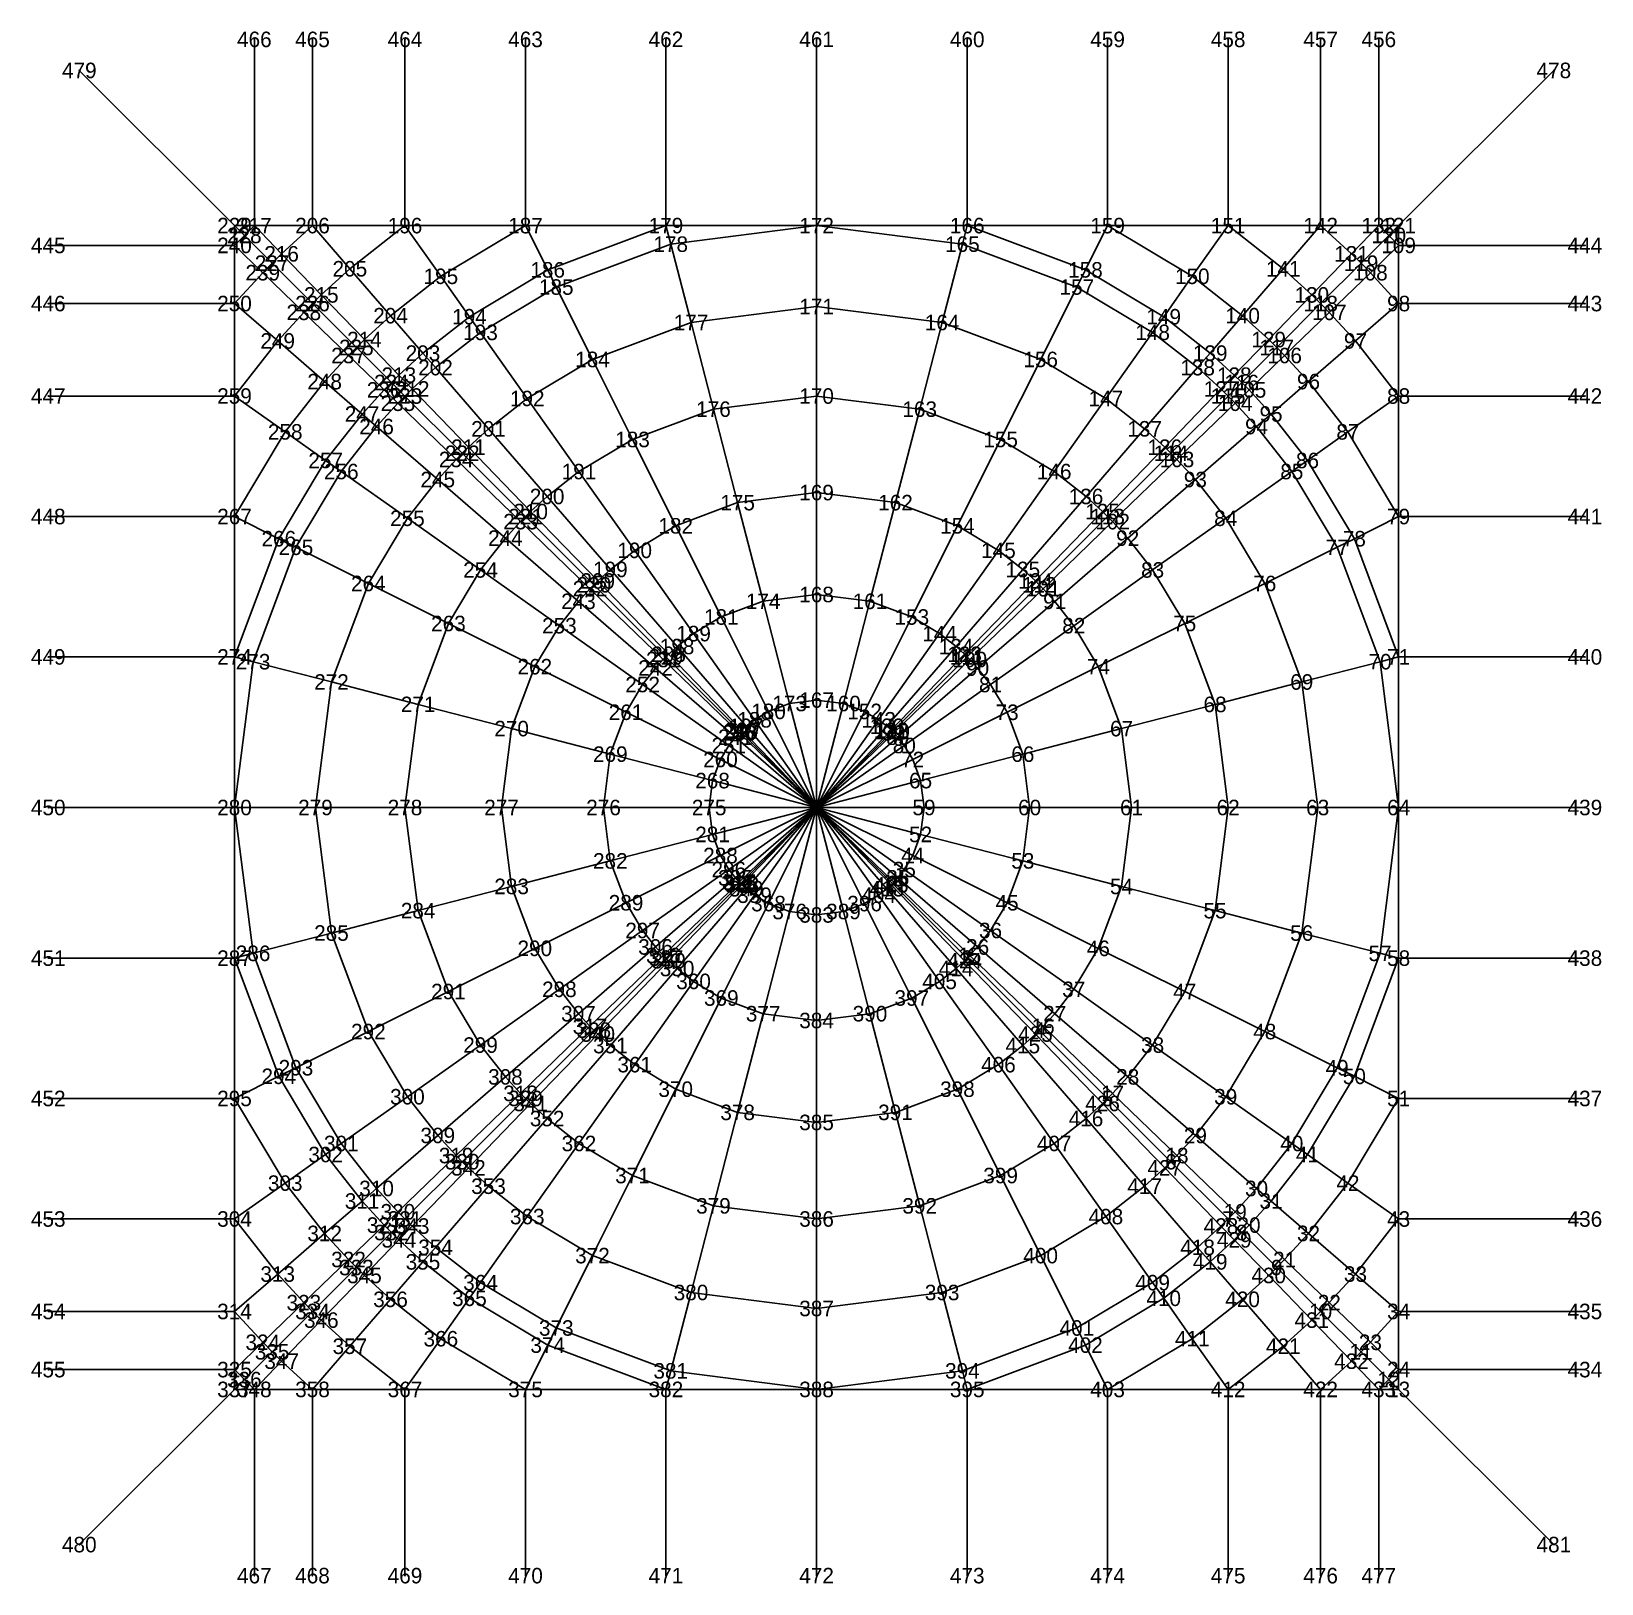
# Model space of a CAD drawing. Header units: metres. Extents: x -2.53 to 2.53, y -2.5 to 2.5.
import ezdxf
from ezdxf.enums import TextEntityAlignment as Align

# ---------------------------------------------------------------- set-up
doc = ezdxf.new("R2010")
doc.units = ezdxf.units.M

msp = doc.modelspace()

# ---------------------------------------------------------------- texts
at = {"layer": 'ID-NODES'}
for s, p in [('466', (-1.811111, 2.475, -2.514714)), ('465', (-1.623798, 2.475, -2.0625)), ('464', (-1.325825, 2.475, -1.674175)), ('463', (-0.9375, 2.475, -1.376202)), ('462', (-0.485286, 2.475, -1.188889)), ('461', (0, 2.475, -1.125)), ('460', (0.485286, 2.475, -1.188889)), ('459', (0.9375, 2.475, -1.376202)), ('458', (1.325825, 2.475, -1.674175)), ('457', (1.623798, 2.475, -2.0625)), ('456', (1.811111, 2.475, -2.514714)), ('479', (-2.375, 2.375, -3)), ('478', (2.375, 2.375, -3)), ('229', (-1.875, 1.875)), ('217', (-1.811111, 1.875, 0.485286)), ('206', (-1.623798, 1.875, 0.9375)), ('196', (-1.325825, 1.875, 1.325825)), ('187', (-0.9375, 1.875, 1.623798)), ('179', (-0.485286, 1.875, 1.811111)), ('172', (0, 1.875, 1.875)), ('166', (0.485286, 1.875, 1.811111)), ('159', (0.9375, 1.875, 1.623798)), ('151', (1.325825, 1.875, 1.325825)), ('142', (1.623798, 1.875, 0.9375)), ('132', (1.811111, 1.875, 0.485286)), ('121', (1.875, 1.875)), ('445', (-2.475, 1.811111, -2.514714)), ('240', (-1.875, 1.811111, 0.485286)), ('228', (-1.843332, 1.843332, 0.485286)), ('178', (-0.469805, 1.815188, 1.875)), ('165', (0.469805, 1.815188, 1.875)), ('120', (1.843332, 1.843332, 0.485286)), ('109', (1.875, 1.811111, 0.485286)), ('444', (2.475, 1.811111, -2.514714)), ('227', (-1.753902, 1.753902, 0.9375)), ('216', (-1.723244, 1.784033, 0.9375)), ('131', (1.723244, 1.784033, 0.9375)), ('119', (1.753902, 1.753902, 0.9375)), ('239', (-1.784033, 1.723244, 0.9375)), ('205', (-1.503344, 1.735913, 1.325825)), ('195', (-1.210307, 1.711633, 1.623798)), ('186', (-0.866156, 1.732311, 1.811111)), ('158', (0.866156, 1.732311, 1.811111)), ('150', (1.210307, 1.711633, 1.623798)), ('141', (1.503344, 1.735913, 1.325825)), ('108', (1.784033, 1.723244, 0.9375)), ('215', (-1.595414, 1.651694, 1.325825)), ('185', (-0.838525, 1.677051, 1.875)), ('157', (0.838525, 1.677051, 1.875)), ('130', (1.595414, 1.651694, 1.325825)), ('446', (-2.475, 1.623798, -2.0625)), ('250', (-1.875, 1.623798, 0.9375)), ('238', (-1.651694, 1.595414, 1.325825)), ('226', (-1.623798, 1.623798, 1.325825)), ('171', (0, 1.614223, 2.103696)), ('118', (1.623798, 1.623798, 1.325825)), ('107', (1.651694, 1.595414, 1.325825)), ('98', (1.875, 1.623798, 0.9375)), ('443', (2.475, 1.623798, -2.0625)), ('204', (-1.372359, 1.584664, 1.623798)), ('194', (-1.118202, 1.581376, 1.811111)), ('177', (-0.404464, 1.562729, 2.103696)), ('164', (0.404464, 1.562729, 2.103696)), ('149', (1.118202, 1.581376, 1.811111)), ('140', (1.372359, 1.584664, 1.623798)), ('249', (-1.735913, 1.503344, 1.325825)), ('214', (-1.456407, 1.507783, 1.623798)), ('193', (-1.082532, 1.530931, 1.875)), ('148', (1.082532, 1.530931, 1.875)), ('129', (1.456407, 1.507783, 1.623798)), ('97', (1.735913, 1.503344, 1.325825)), ('237', (-1.507783, 1.456407, 1.623798)), ('225', (-1.482318, 1.482318, 1.623798)), ('203', (-1.267922, 1.46407, 1.811111)), ('184', (-0.721902, 1.443805, 2.103696)), ('156', (0.721902, 1.443805, 2.103696)), ('139', (1.267922, 1.46407, 1.811111)), ('117', (1.482318, 1.482318, 1.623798)), ('106', (1.507783, 1.456407, 1.623798)), ('213', (-1.345573, 1.39304, 1.811111)), ('202', (-1.227476, 1.417367, 1.875)), ('138', (1.227476, 1.417367, 1.875)), ('128', (1.345573, 1.39304, 1.811111)), ('248', (-1.584664, 1.372359, 1.623798)), ('236', (-1.39304, 1.345573, 1.811111)), ('224', (-1.369512, 1.369512, 1.811111)), ('212', (-1.30265, 1.348602, 1.875)), ('127', (1.30265, 1.348602, 1.875)), ('116', (1.369512, 1.369512, 1.811111)), ('105', (1.39304, 1.345573, 1.811111)), ('96', (1.584664, 1.372359, 1.623798)), ('447', (-2.475, 1.325825, -1.674175)), ('259', (-1.875, 1.325825, 1.325825)), ('235', (-1.348602, 1.30265, 1.875)), ('223', (-1.325825, 1.325825, 1.875)), ('192', (-0.931972, 1.318007, 2.103696)), ('170', (0, 1.325825, 2.296397)), ('147', (0.931972, 1.318007, 2.103696)), ('115', (1.325825, 1.325825, 1.875)), ('104', (1.348602, 1.30265, 1.875)), ('88', (1.875, 1.325825, 1.325825)), ('442', (2.475, 1.325825, -1.674175)), ('247', (-1.46407, 1.267922, 1.811111)), ('176', (-0.332202, 1.283532, 2.296397)), ('163', (0.332202, 1.283532, 2.296397)), ('95', (1.46407, 1.267922, 1.811111)), ('258', (-1.711633, 1.210307, 1.623798)), ('246', (-1.417367, 1.227476, 1.875)), ('201', (-1.056757, 1.220238, 2.103696)), ('137', (1.056757, 1.220238, 2.103696)), ('94', (1.417367, 1.227476, 1.875)), ('87', (1.711633, 1.210307, 1.623798)), ('222', (-1.141428, 1.141428, 2.103696)), ('211', (-1.121476, 1.161037, 2.103696)), ('183', (-0.592927, 1.185854, 2.296397)), ('155', (0.592927, 1.185854, 2.296397)), ('126', (1.121476, 1.161037, 2.103696)), ('114', (1.141428, 1.141428, 2.103696)), ('257', (-1.581376, 1.118202, 1.811111)), ('234', (-1.161037, 1.121476, 2.103696)), ('103', (1.161037, 1.121476, 2.103696)), ('86', (1.581376, 1.118202, 1.811111)), ('256', (-1.530931, 1.082532, 1.875)), ('245', (-1.220238, 1.056757, 2.103696)), ('191', (-0.765466, 1.082532, 2.296397)), ('146', (0.765466, 1.082532, 2.296397)), ('93', (1.220238, 1.056757, 2.103696)), ('85', (1.530931, 1.082532, 1.875)), ('200', (-0.867956, 1.00223, 2.296397)), ('169', (0, 1.014743, 2.449806)), ('136', (0.867956, 1.00223, 2.296397)), ('448', (-2.475, 0.9375, -1.376202)), ('267', (-1.875, 0.9375, 1.623798)), ('221', (-0.9375, 0.9375, 2.296397)), ('210', (-0.921113, 0.953606, 2.296397)), ('175', (-0.254257, 0.982373, 2.449806)), ('162', (0.254257, 0.982373, 2.449806)), ('125', (0.921113, 0.953606, 2.296397)), ('113', (0.9375, 0.9375, 2.296397)), ('79', (1.875, 0.9375, 1.623798)), ('441', (2.475, 0.9375, -1.376202)), ('255', (-1.318007, 0.931972, 2.103696)), ('233', (-0.953606, 0.921113, 2.296397)), ('182', (-0.453807, 0.907613, 2.449806)), ('154', (0.453807, 0.907613, 2.449806)), ('102', (0.953606, 0.921113, 2.296397)), ('84', (1.318007, 0.931972, 2.103696)), ('266', (-1.732311, 0.866156, 1.811111)), ('265', (-1.677051, 0.838525, 1.875)), ('244', (-1.00223, 0.867956, 2.296397)), ('92', (1.00223, 0.867956, 2.296397)), ('77', (1.677051, 0.838525, 1.875)), ('78', (1.732311, 0.866156, 1.811111)), ('190', (-0.585862, 0.828534, 2.449806)), ('145', (0.585862, 0.828534, 2.449806)), ('254', (-1.082532, 0.765466, 2.296397)), ('199', (-0.664305, 0.767073, 2.449806)), ('135', (0.664305, 0.767073, 2.449806)), ('83', (1.082532, 0.765466, 2.296397)), ('264', (-1.443805, 0.721902, 2.103696)), ('232', (-0.729858, 0.704989, 2.449806)), ('220', (-0.717531, 0.717531, 2.449806)), ('209', (-0.704989, 0.729858, 2.449806)), ('168', (0, 0.686298, 2.561298)), ('124', (0.704989, 0.729858, 2.449806)), ('112', (0.717531, 0.717531, 2.449806)), ('101', (0.729858, 0.704989, 2.449806)), ('76', (1.443805, 0.721902, 2.103696)), ('243', (-0.767073, 0.664305, 2.449806)), ('174', (-0.171961, 0.664405, 2.561298)), ('161', (0.171961, 0.664405, 2.561298)), ('91', (0.767073, 0.664305, 2.449806)), ('263', (-1.185854, 0.592927, 2.296397)), ('253', (-0.828534, 0.585862, 2.449806)), ('181', (-0.306922, 0.613843, 2.561298)), ('153', (0.306922, 0.613843, 2.561298)), ('82', (0.828534, 0.585862, 2.449806)), ('75', (1.185854, 0.592927, 2.296397)), ('189', (-0.396234, 0.56036, 2.561298)), ('144', (0.396234, 0.56036, 2.561298)), ('449', (-2.475, 0.485286, -1.188889)), ('274', (-1.875, 0.485286, 1.811111)), ('219', (-0.485286, 0.485286, 2.561298)), ('208', (-0.476803, 0.493623, 2.561298)), ('198', (-0.449287, 0.518792, 2.561298)), ('134', (0.449287, 0.518792, 2.561298)), ('123', (0.476803, 0.493623, 2.561298)), ('111', (0.485286, 0.485286, 2.561298)), ('71', (1.875, 0.485286, 1.811111)), ('440', (2.475, 0.485286, -1.188889)), ('273', (-1.815188, 0.469805, 1.875)), ('262', (-0.907613, 0.453807, 2.449806)), ('242', (-0.518792, 0.449287, 2.561298)), ('231', (-0.493623, 0.476803, 2.561298)), ('100', (0.493623, 0.476803, 2.561298)), ('90', (0.518792, 0.449287, 2.561298)), ('74', (0.907613, 0.453807, 2.449806)), ('70', (1.815188, 0.469805, 1.875)), ('272', (-1.562729, 0.404464, 2.103696)), ('252', (-0.56036, 0.396234, 2.561298)), ('81', (0.56036, 0.396234, 2.561298)), ('69', (1.562729, 0.404464, 2.103696)), ('271', (-1.283532, 0.332202, 2.296397)), ('173', (-0.086722, 0.335069, 2.628965)), ('167', (0, 0.34611, 2.628965)), ('160', (0.086722, 0.335069, 2.628965)), ('68', (1.283532, 0.332202, 2.296397)), ('261', (-0.613843, 0.306922, 2.561298)), ('188', (-0.199827, 0.282597, 2.628965)), ('180', (-0.154785, 0.30957, 2.628965)), ('152', (0.154785, 0.30957, 2.628965)), ('143', (0.199827, 0.282597, 2.628965)), ('73', (0.613843, 0.306922, 2.561298)), ('270', (-0.982373, 0.254257, 2.449806)), ('230', (-0.248941, 0.240459, 2.628965)), ('218', (-0.244737, 0.244737, 2.628965)), ('207', (-0.240459, 0.248941, 2.628965)), ('197', (-0.226582, 0.261634, 2.628965)), ('133', (0.226582, 0.261634, 2.628965)), ('122', (0.240459, 0.248941, 2.628965)), ('110', (0.244737, 0.244737, 2.628965)), ('99', (0.248941, 0.240459, 2.628965)), ('67', (0.982373, 0.254257, 2.449806)), ('251', (-0.282597, 0.199827, 2.628965)), ('241', (-0.261634, 0.226582, 2.628965)), ('89', (0.261634, 0.226582, 2.628965)), ('80', (0.282597, 0.199827, 2.628965)), ('269', (-0.664405, 0.171961, 2.561298)), ('260', (-0.30957, 0.154785, 2.628965)), ('72', (0.30957, 0.154785, 2.628965)), ('66', (0.664405, 0.171961, 2.561298)), ('268', (-0.335069, 0.086722, 2.628965)), ('65', (0.335069, 0.086722, 2.628965)), ('450', (-2.475, 0, -1.125)), ('280', (-1.875, 0, 1.875)), ('279', (-1.614223, 0, 2.103696)), ('278', (-1.325825, 0, 2.296397)), ('277', (-1.014743, 0, 2.449806)), ('276', (-0.686298, 0, 2.561298)), ('275', (-0.34611, 0, 2.628965)), ('1', (0, 0, 2.65165)), ('59', (0.34611, 0, 2.628965)), ('60', (0.686298, 0, 2.561298)), ('61', (1.014743, 0, 2.449806)), ('62', (1.325825, 0, 2.296397)), ('63', (1.614223, 0, 2.103696)), ('64', (1.875, 0, 1.875)), ('439', (2.475, 0, -1.125)), ('281', (-0.335069, -0.086722, 2.628965)), ('52', (0.335069, -0.086722, 2.628965)), ('282', (-0.664405, -0.171961, 2.561298)), ('288', (-0.30957, -0.154785, 2.628965)), ('44', (0.30957, -0.154785, 2.628965)), ('53', (0.664405, -0.171961, 2.561298)), ('296', (-0.282597, -0.199827, 2.628965)), ('305', (-0.261634, -0.226582, 2.628965)), ('25', (0.261634, -0.226582, 2.628965)), ('35', (0.282597, -0.199827, 2.628965)), ('283', (-0.982373, -0.254257, 2.449806)), ('315', (-0.248941, -0.240459, 2.628965)), ('326', (-0.244737, -0.244737, 2.628965)), ('338', (-0.240459, -0.248941, 2.628965)), ('349', (-0.226582, -0.261634, 2.628965)), ('413', (0.226582, -0.261634, 2.628965)), ('423', (0.240459, -0.248941, 2.628965)), ('14', (0.248941, -0.240459, 2.628965)), ('2', (0.244737, -0.244737, 2.628965)), ('54', (0.982373, -0.254257, 2.449806)), ('289', (-0.613843, -0.306922, 2.561298)), ('359', (-0.199827, -0.282597, 2.628965)), ('368', (-0.154785, -0.30957, 2.628965)), ('396', (0.154785, -0.30957, 2.628965)), ('404', (0.199827, -0.282597, 2.628965)), ('45', (0.613843, -0.306922, 2.561298)), ('284', (-1.283532, -0.332202, 2.296397)), ('376', (-0.086722, -0.335069, 2.628965)), ('383', (0, -0.34611, 2.628965)), ('389', (0.086722, -0.335069, 2.628965)), ('55', (1.283532, -0.332202, 2.296397)), ('285', (-1.562729, -0.404464, 2.103696)), ('297', (-0.56036, -0.396234, 2.561298)), ('36', (0.56036, -0.396234, 2.561298)), ('56', (1.562729, -0.404464, 2.103696)), ('286', (-1.815188, -0.469805, 1.875)), ('290', (-0.907613, -0.453807, 2.449806)), ('306', (-0.518792, -0.449287, 2.561298)), ('316', (-0.493623, -0.476803, 2.561298)), ('15', (0.493623, -0.476803, 2.561298)), ('26', (0.518792, -0.449287, 2.561298)), ('46', (0.907613, -0.453807, 2.449806)), ('57', (1.815188, -0.469805, 1.875)), ('451', (-2.475, -0.485286, -1.188889)), ('287', (-1.875, -0.485286, 1.811111)), ('327', (-0.485286, -0.485286, 2.561298)), ('339', (-0.476803, -0.493623, 2.561298)), ('350', (-0.449287, -0.518792, 2.561298)), ('414', (0.449287, -0.518792, 2.561298)), ('424', (0.476803, -0.493623, 2.561298)), ('3', (0.485286, -0.485286, 2.561298)), ('58', (1.875, -0.485286, 1.811111)), ('438', (2.475, -0.485286, -1.188889)), ('360', (-0.396234, -0.56036, 2.561298)), ('405', (0.396234, -0.56036, 2.561298)), ('291', (-1.185854, -0.592927, 2.296397)), ('298', (-0.828534, -0.585862, 2.449806)), ('369', (-0.306922, -0.613843, 2.561298)), ('397', (0.306922, -0.613843, 2.561298)), ('37', (0.828534, -0.585862, 2.449806)), ('47', (1.185854, -0.592927, 2.296397)), ('307', (-0.767073, -0.664305, 2.449806)), ('377', (-0.171961, -0.664405, 2.561298)), ('390', (0.171961, -0.664405, 2.561298)), ('27', (0.767073, -0.664305, 2.449806)), ('292', (-1.443805, -0.721902, 2.103696)), ('317', (-0.729858, -0.704989, 2.449806)), ('328', (-0.717531, -0.717531, 2.449806)), ('340', (-0.704989, -0.729858, 2.449806)), ('384', (0, -0.686298, 2.561298)), ('425', (0.704989, -0.729858, 2.449806)), ('16', (0.729858, -0.704989, 2.449806)), ('4', (0.717531, -0.717531, 2.449806)), ('48', (1.443805, -0.721902, 2.103696)), ('299', (-1.082532, -0.765466, 2.296397)), ('351', (-0.664305, -0.767073, 2.449806)), ('415', (0.664305, -0.767073, 2.449806)), ('38', (1.082532, -0.765466, 2.296397)), ('361', (-0.585862, -0.828534, 2.449806)), ('406', (0.585862, -0.828534, 2.449806)), ('294', (-1.732311, -0.866156, 1.811111)), ('293', (-1.677051, -0.838525, 1.875)), ('308', (-1.00223, -0.867956, 2.296397)), ('28', (1.00223, -0.867956, 2.296397)), ('49', (1.677051, -0.838525, 1.875)), ('50', (1.732311, -0.866156, 1.811111)), ('300', (-1.318007, -0.931972, 2.103696)), ('318', (-0.953606, -0.921113, 2.296397)), ('370', (-0.453807, -0.907613, 2.449806)), ('398', (0.453807, -0.907613, 2.449806)), ('17', (0.953606, -0.921113, 2.296397)), ('39', (1.318007, -0.931972, 2.103696)), ('452', (-2.475, -0.9375, -1.376202)), ('295', (-1.875, -0.9375, 1.623798)), ('329', (-0.9375, -0.9375, 2.296397)), ('341', (-0.921113, -0.953606, 2.296397)), ('378', (-0.254257, -0.982373, 2.449806)), ('391', (0.254257, -0.982373, 2.449806)), ('426', (0.921113, -0.953606, 2.296397)), ('5', (0.9375, -0.9375, 2.296397)), ('51', (1.875, -0.9375, 1.623798)), ('437', (2.475, -0.9375, -1.376202)), ('352', (-0.867956, -1.00223, 2.296397)), ('385', (0, -1.014743, 2.449806)), ('416', (0.867956, -1.00223, 2.296397)), ('301', (-1.530931, -1.082532, 1.875)), ('309', (-1.220238, -1.056757, 2.103696)), ('362', (-0.765466, -1.082532, 2.296397)), ('407', (0.765466, -1.082532, 2.296397)), ('29', (1.220238, -1.056757, 2.103696)), ('40', (1.530931, -1.082532, 1.875)), ('302', (-1.581376, -1.118202, 1.811111)), ('319', (-1.161037, -1.121476, 2.103696)), ('18', (1.161037, -1.121476, 2.103696)), ('41', (1.581376, -1.118202, 1.811111)), ('330', (-1.141428, -1.141428, 2.103696)), ('342', (-1.121476, -1.161037, 2.103696)), ('371', (-0.592927, -1.185854, 2.296397)), ('399', (0.592927, -1.185854, 2.296397)), ('427', (1.121476, -1.161037, 2.103696)), ('6', (1.141428, -1.141428, 2.103696)), ('303', (-1.711633, -1.210307, 1.623798)), ('310', (-1.417367, -1.227476, 1.875)), ('353', (-1.056757, -1.220238, 2.103696)), ('417', (1.056757, -1.220238, 2.103696)), ('30', (1.417367, -1.227476, 1.875)), ('42', (1.711633, -1.210307, 1.623798)), ('311', (-1.46407, -1.267922, 1.811111)), ('379', (-0.332202, -1.283532, 2.296397)), ('392', (0.332202, -1.283532, 2.296397)), ('31', (1.46407, -1.267922, 1.811111)), ('453', (-2.475, -1.325825, -1.674175)), ('304', (-1.875, -1.325825, 1.325825)), ('320', (-1.348602, -1.30265, 1.875)), ('331', (-1.325825, -1.325825, 1.875)), ('363', (-0.931972, -1.318007, 2.103696)), ('386', (0, -1.325825, 2.296397)), ('408', (0.931972, -1.318007, 2.103696)), ('7', (1.325825, -1.325825, 1.875)), ('19', (1.348602, -1.30265, 1.875)), ('43', (1.875, -1.325825, 1.325825)), ('436', (2.475, -1.325825, -1.674175)), ('312', (-1.584664, -1.372359, 1.623798)), ('321', (-1.39304, -1.345573, 1.811111)), ('332', (-1.369512, -1.369512, 1.811111)), ('343', (-1.30265, -1.348602, 1.875)), ('428', (1.30265, -1.348602, 1.875)), ('8', (1.369512, -1.369512, 1.811111)), ('20', (1.39304, -1.345573, 1.811111)), ('32', (1.584664, -1.372359, 1.623798)), ('344', (-1.345573, -1.39304, 1.811111)), ('354', (-1.227476, -1.417367, 1.875)), ('418', (1.227476, -1.417367, 1.875)), ('429', (1.345573, -1.39304, 1.811111)), ('322', (-1.507783, -1.456407, 1.623798)), ('333', (-1.482318, -1.482318, 1.623798)), ('355', (-1.267922, -1.46407, 1.811111)), ('372', (-0.721902, -1.443805, 2.103696)), ('400', (0.721902, -1.443805, 2.103696)), ('419', (1.267922, -1.46407, 1.811111)), ('9', (1.482318, -1.482318, 1.623798)), ('21', (1.507783, -1.456407, 1.623798)), ('313', (-1.735913, -1.503344, 1.325825)), ('345', (-1.456407, -1.507783, 1.623798)), ('364', (-1.082532, -1.530931, 1.875)), ('409', (1.082532, -1.530931, 1.875)), ('430', (1.456407, -1.507783, 1.623798)), ('33', (1.735913, -1.503344, 1.325825)), ('356', (-1.372359, -1.584664, 1.623798)), ('365', (-1.118202, -1.581376, 1.811111)), ('380', (-0.404464, -1.562729, 2.103696)), ('393', (0.404464, -1.562729, 2.103696)), ('410', (1.118202, -1.581376, 1.811111)), ('420', (1.372359, -1.584664, 1.623798)), ('454', (-2.475, -1.623798, -2.0625)), ('314', (-1.875, -1.623798, 0.9375)), ('323', (-1.651694, -1.595414, 1.325825)), ('334', (-1.623798, -1.623798, 1.325825)), ('387', (0, -1.614223, 2.103696)), ('10', (1.623798, -1.623798, 1.325825)), ('22', (1.651694, -1.595414, 1.325825)), ('34', (1.875, -1.623798, 0.9375)), ('435', (2.475, -1.623798, -2.0625)), ('346', (-1.595414, -1.651694, 1.325825)), ('373', (-0.838525, -1.677051, 1.875)), ('401', (0.838525, -1.677051, 1.875)), ('431', (1.595414, -1.651694, 1.325825)), ('324', (-1.784033, -1.723244, 0.9375)), ('357', (-1.503344, -1.735913, 1.325825)), ('366', (-1.210307, -1.711633, 1.623798)), ('374', (-0.866156, -1.732311, 1.811111)), ('402', (0.866156, -1.732311, 1.811111)), ('411', (1.210307, -1.711633, 1.623798)), ('421', (1.503344, -1.735913, 1.325825)), ('23', (1.784033, -1.723244, 0.9375)), ('335', (-1.753902, -1.753902, 0.9375)), ('347', (-1.723244, -1.784033, 0.9375)), ('432', (1.723244, -1.784033, 0.9375)), ('11', (1.753902, -1.753902, 0.9375)), ('455', (-2.475, -1.811111, -2.514714)), ('325', (-1.875, -1.811111, 0.485286)), ('336', (-1.843332, -1.843332, 0.485286)), ('381', (-0.469805, -1.815188, 1.875)), ('394', (0.469805, -1.815188, 1.875)), ('12', (1.843332, -1.843332, 0.485286)), ('24', (1.875, -1.811111, 0.485286)), ('434', (2.475, -1.811111, -2.514714)), ('337', (-1.875, -1.875)), ('348', (-1.811111, -1.875, 0.485286)), ('358', (-1.623798, -1.875, 0.9375)), ('367', (-1.325825, -1.875, 1.325825)), ('375', (-0.9375, -1.875, 1.623798)), ('382', (-0.485286, -1.875, 1.811111)), ('388', (0, -1.875, 1.875)), ('395', (0.485286, -1.875, 1.811111)), ('403', (0.9375, -1.875, 1.623798)), ('412', (1.325825, -1.875, 1.325825)), ('422', (1.623798, -1.875, 0.9375)), ('433', (1.811111, -1.875, 0.485286)), ('13', (1.875, -1.875)), ('480', (-2.375, -2.375, -3)), ('481', (2.375, -2.375, -3)), ('467', (-1.811111, -2.475, -2.514714)), ('468', (-1.623798, -2.475, -2.0625)), ('469', (-1.325825, -2.475, -1.674175)), ('470', (-0.9375, -2.475, -1.376202)), ('471', (-0.485286, -2.475, -1.188889)), ('472', (0, -2.475, -1.125)), ('473', (0.485286, -2.475, -1.188889)), ('474', (0.9375, -2.475, -1.376202)), ('475', (1.325825, -2.475, -1.674175)), ('476', (1.623798, -2.475, -2.0625)), ('477', (1.811111, -2.475, -2.514714))]:
    msp.add_text(s, height=0.05, dxfattribs=at).set_placement(p, align=Align.MIDDLE_CENTER)

# ---------------------------------------------------------------- linework, layer by layer
at = {"layer": 'ESTRADOSSO'}
for p, q in [((-1.811111, 1.875, 1.384374), (-1.811111, 2.475, 0.485286)), ((-1.623798, 1.875, 1.599968), (-1.623798, 2.475, 0.9375)), ((-1.325825, 1.875, 1.854401), (-1.325825, 2.475, 1.325825)), ((-0.9375, 1.875, 2.07791), (-0.9375, 2.475, 1.623798)), ((-0.485286, 1.875, 2.227356), (-0.485286, 2.475, 1.811111)), ((0, 1.875, 2.279609), (0, 2.475, 1.875)), ((0.485286, 1.875, 2.227356), (0.485286, 2.475, 1.811111)), ((0.9375, 1.875, 2.07791), (0.9375, 2.475, 1.623798)), ((1.325825, 1.875, 1.854401), (1.325825, 2.475, 1.325825)), ((1.623798, 1.875, 1.599968), (1.623798, 2.475, 0.9375)), ((1.811111, 1.875, 1.384374), (1.811111, 2.475, 0.485286)), ((-1.875, 1.875, 1.29653), (-2.375, 2.375)), ((1.875, 1.875, 1.29653), (2.375, 2.375)), ((-1.843332, 1.843332, 1.384374), (-1.875, 1.875, 1.29653)), ((-1.811111, 1.875, 1.384374), (-1.875, 1.875, 1.29653)), ((-1.875, 1.875, 1.29653), (-1.875, 1.811111, 1.384374)), ((-1.811111, 1.875, 1.384374), (-1.843332, 1.843332, 1.384374)), ((-1.723244, 1.784033, 1.599968), (-1.811111, 1.875, 1.384374)), ((-1.623798, 1.875, 1.599968), (-1.811111, 1.875, 1.384374)), ((-1.623798, 1.875, 1.599968), (-1.723244, 1.784033, 1.599968)), ((-1.503344, 1.735913, 1.854401), (-1.623798, 1.875, 1.599968)), ((-1.325825, 1.875, 1.854401), (-1.623798, 1.875, 1.599968)), ((-1.325825, 1.875, 1.854401), (-1.503344, 1.735913, 1.854401)), ((-1.210307, 1.711633, 2.07791), (-1.325825, 1.875, 1.854401)), ((-0.9375, 1.875, 2.07791), (-1.325825, 1.875, 1.854401)), ((-0.9375, 1.875, 2.07791), (-1.210307, 1.711633, 2.07791)), ((-0.866156, 1.732311, 2.227356), (-0.9375, 1.875, 2.07791)), ((-0.485286, 1.875, 2.227356), (-0.9375, 1.875, 2.07791)), ((-0.485286, 1.875, 2.227356), (-0.866156, 1.732311, 2.227356)), ((-0.469805, 1.815188, 2.279609), (-0.485286, 1.875, 2.227356)), ((0, 1.875, 2.279609), (-0.485286, 1.875, 2.227356)), ((0, 1.875, 2.279609), (-0.469805, 1.815188, 2.279609)), ((0, 1.614223, 2.471139), (0, 1.875, 2.279609)), ((0.469805, 1.815188, 2.279609), (0, 1.875, 2.279609)), ((0.485286, 1.875, 2.227356), (0, 1.875, 2.279609)), ((0.469805, 1.815188, 2.279609), (0.485286, 1.875, 2.227356)), ((0.866156, 1.732311, 2.227356), (0.485286, 1.875, 2.227356)), ((0.9375, 1.875, 2.07791), (0.485286, 1.875, 2.227356)), ((0.866156, 1.732311, 2.227356), (0.9375, 1.875, 2.07791)), ((1.210307, 1.711633, 2.07791), (0.9375, 1.875, 2.07791)), ((1.325825, 1.875, 1.854401), (0.9375, 1.875, 2.07791)), ((1.210307, 1.711633, 2.07791), (1.325825, 1.875, 1.854401)), ((1.503344, 1.735913, 1.854401), (1.325825, 1.875, 1.854401)), ((1.623798, 1.875, 1.599968), (1.325825, 1.875, 1.854401)), ((1.503344, 1.735913, 1.854401), (1.623798, 1.875, 1.599968)), ((1.723244, 1.784033, 1.599968), (1.623798, 1.875, 1.599968)), ((1.811111, 1.875, 1.384374), (1.623798, 1.875, 1.599968)), ((1.723244, 1.784033, 1.599968), (1.811111, 1.875, 1.384374)), ((1.843332, 1.843332, 1.384374), (1.811111, 1.875, 1.384374)), ((1.875, 1.875, 1.29653), (1.811111, 1.875, 1.384374)), ((1.843332, 1.843332, 1.384374), (1.875, 1.875, 1.29653)), ((1.875, 1.811111, 1.384374), (1.875, 1.875, 1.29653)), ((-1.843332, 1.843332, 1.384374), (-1.875, 1.811111, 1.384374)), ((-1.753902, 1.753902, 1.599968), (-1.843332, 1.843332, 1.384374)), ((1.753902, 1.753902, 1.599968), (1.843332, 1.843332, 1.384374)), ((1.875, 1.811111, 1.384374), (1.843332, 1.843332, 1.384374)), ((-1.875, 1.811111, 1.384374), (-2.475, 1.811111, 0.485286)), ((-1.784033, 1.723244, 1.599968), (-1.875, 1.811111, 1.384374)), ((-1.875, 1.811111, 1.384374), (-1.875, 1.623798, 1.599968)), ((-1.723244, 1.784033, 1.599968), (-1.753902, 1.753902, 1.599968)), ((-1.595414, 1.651694, 1.854401), (-1.723244, 1.784033, 1.599968)), ((-0.469805, 1.815188, 2.279609), (-0.838525, 1.677051, 2.279609)), ((-0.404464, 1.562729, 2.471139), (-0.469805, 1.815188, 2.279609)), ((0.404464, 1.562729, 2.471139), (0.469805, 1.815188, 2.279609)), ((0.838525, 1.677051, 2.279609), (0.469805, 1.815188, 2.279609)), ((1.595414, 1.651694, 1.854401), (1.723244, 1.784033, 1.599968)), ((1.753902, 1.753902, 1.599968), (1.723244, 1.784033, 1.599968)), ((1.784033, 1.723244, 1.599968), (1.875, 1.811111, 1.384374)), ((1.875, 1.623798, 1.599968), (1.875, 1.811111, 1.384374)), ((1.875, 1.811111, 1.384374), (2.475, 1.811111, 0.485286)), ((-1.784033, 1.723244, 1.599968), (-1.875, 1.623798, 1.599968)), ((-1.753902, 1.753902, 1.599968), (-1.784033, 1.723244, 1.599968)), ((-1.651694, 1.595414, 1.854401), (-1.784033, 1.723244, 1.599968)), ((-1.623798, 1.623798, 1.854401), (-1.753902, 1.753902, 1.599968)), ((-1.503344, 1.735913, 1.854401), (-1.595414, 1.651694, 1.854401)), ((-1.372359, 1.584664, 2.07791), (-1.503344, 1.735913, 1.854401)), ((-0.866156, 1.732311, 2.227356), (-1.118202, 1.581376, 2.227356)), ((-0.838525, 1.677051, 2.279609), (-0.866156, 1.732311, 2.227356)), ((0.838525, 1.677051, 2.279609), (0.866156, 1.732311, 2.227356)), ((1.118202, 1.581376, 2.227356), (0.866156, 1.732311, 2.227356)), ((1.372359, 1.584664, 2.07791), (1.503344, 1.735913, 1.854401)), ((1.595414, 1.651694, 1.854401), (1.503344, 1.735913, 1.854401)), ((1.623798, 1.623798, 1.854401), (1.753902, 1.753902, 1.599968)), ((1.651694, 1.595414, 1.854401), (1.784033, 1.723244, 1.599968)), ((1.784033, 1.723244, 1.599968), (1.753902, 1.753902, 1.599968)), ((1.875, 1.623798, 1.599968), (1.784033, 1.723244, 1.599968)), ((-1.210307, 1.711633, 2.07791), (-1.372359, 1.584664, 2.07791)), ((-1.118202, 1.581376, 2.227356), (-1.210307, 1.711633, 2.07791)), ((-0.838525, 1.677051, 2.279609), (-1.082532, 1.530931, 2.279609)), ((-0.721902, 1.443805, 2.471139), (-0.838525, 1.677051, 2.279609)), ((0.721902, 1.443805, 2.471139), (0.838525, 1.677051, 2.279609)), ((1.082532, 1.530931, 2.279609), (0.838525, 1.677051, 2.279609)), ((1.118202, 1.581376, 2.227356), (1.210307, 1.711633, 2.07791)), ((1.372359, 1.584664, 2.07791), (1.210307, 1.711633, 2.07791)), ((-1.875, 1.623798, 1.599968), (-2.475, 1.623798, 0.9375)), ((-1.735913, 1.503344, 1.854401), (-1.875, 1.623798, 1.599968)), ((-1.875, 1.623798, 1.599968), (-1.875, 1.325825, 1.854401)), ((-1.623798, 1.623798, 1.854401), (-1.651694, 1.595414, 1.854401)), ((-1.595414, 1.651694, 1.854401), (-1.623798, 1.623798, 1.854401)), ((-1.482318, 1.482318, 2.07791), (-1.623798, 1.623798, 1.854401)), ((-1.456407, 1.507783, 2.07791), (-1.595414, 1.651694, 1.854401)), ((1.456407, 1.507783, 2.07791), (1.595414, 1.651694, 1.854401)), ((1.482318, 1.482318, 2.07791), (1.623798, 1.623798, 1.854401)), ((1.623798, 1.623798, 1.854401), (1.595414, 1.651694, 1.854401)), ((1.651694, 1.595414, 1.854401), (1.623798, 1.623798, 1.854401)), ((1.735913, 1.503344, 1.854401), (1.875, 1.623798, 1.599968)), ((1.875, 1.325825, 1.854401), (1.875, 1.623798, 1.599968)), ((1.875, 1.623798, 1.599968), (2.475, 1.623798, 0.9375)), ((-1.651694, 1.595414, 1.854401), (-1.735913, 1.503344, 1.854401)), ((-1.507783, 1.456407, 2.07791), (-1.651694, 1.595414, 1.854401)), ((-1.372359, 1.584664, 2.07791), (-1.456407, 1.507783, 2.07791)), ((-1.267922, 1.46407, 2.227356), (-1.372359, 1.584664, 2.07791)), ((-1.118202, 1.581376, 2.227356), (-1.267922, 1.46407, 2.227356)), ((-1.082532, 1.530931, 2.279609), (-1.118202, 1.581376, 2.227356)), ((0, 1.614223, 2.471139), (-0.404464, 1.562729, 2.471139)), ((0, 1.325825, 2.637125), (0, 1.614223, 2.471139)), ((0.404464, 1.562729, 2.471139), (0, 1.614223, 2.471139)), ((1.082532, 1.530931, 2.279609), (1.118202, 1.581376, 2.227356)), ((1.267922, 1.46407, 2.227356), (1.118202, 1.581376, 2.227356)), ((1.267922, 1.46407, 2.227356), (1.372359, 1.584664, 2.07791)), ((1.456407, 1.507783, 2.07791), (1.372359, 1.584664, 2.07791)), ((1.507783, 1.456407, 2.07791), (1.651694, 1.595414, 1.854401)), ((1.735913, 1.503344, 1.854401), (1.651694, 1.595414, 1.854401)), ((-1.082532, 1.530931, 2.279609), (-1.227476, 1.417367, 2.279609)), ((-0.931972, 1.318007, 2.471139), (-1.082532, 1.530931, 2.279609)), ((-0.404464, 1.562729, 2.471139), (-0.721902, 1.443805, 2.471139)), ((-0.332202, 1.283532, 2.637125), (-0.404464, 1.562729, 2.471139)), ((0.332202, 1.283532, 2.637125), (0.404464, 1.562729, 2.471139)), ((0.721902, 1.443805, 2.471139), (0.404464, 1.562729, 2.471139)), ((0.931972, 1.318007, 2.471139), (1.082532, 1.530931, 2.279609)), ((1.227476, 1.417367, 2.279609), (1.082532, 1.530931, 2.279609)), ((-1.735913, 1.503344, 1.854401), (-1.875, 1.325825, 1.854401)), ((-1.584664, 1.372359, 2.07791), (-1.735913, 1.503344, 1.854401)), ((-1.482318, 1.482318, 2.07791), (-1.507783, 1.456407, 2.07791)), ((-1.456407, 1.507783, 2.07791), (-1.482318, 1.482318, 2.07791)), ((-1.369512, 1.369512, 2.227356), (-1.482318, 1.482318, 2.07791)), ((-1.345573, 1.39304, 2.227356), (-1.456407, 1.507783, 2.07791)), ((1.345573, 1.39304, 2.227356), (1.456407, 1.507783, 2.07791)), ((1.369512, 1.369512, 2.227356), (1.482318, 1.482318, 2.07791)), ((1.482318, 1.482318, 2.07791), (1.456407, 1.507783, 2.07791)), ((1.507783, 1.456407, 2.07791), (1.482318, 1.482318, 2.07791)), ((1.584664, 1.372359, 2.07791), (1.735913, 1.503344, 1.854401)), ((1.875, 1.325825, 1.854401), (1.735913, 1.503344, 1.854401)), ((-1.507783, 1.456407, 2.07791), (-1.584664, 1.372359, 2.07791)), ((-1.39304, 1.345573, 2.227356), (-1.507783, 1.456407, 2.07791)), ((-1.267922, 1.46407, 2.227356), (-1.345573, 1.39304, 2.227356)), ((-1.227476, 1.417367, 2.279609), (-1.30265, 1.348602, 2.279609)), ((-1.227476, 1.417367, 2.279609), (-1.267922, 1.46407, 2.227356)), ((-1.056757, 1.220238, 2.471139), (-1.227476, 1.417367, 2.279609)), ((-0.721902, 1.443805, 2.471139), (-0.931972, 1.318007, 2.471139)), ((-0.592927, 1.185854, 2.637125), (-0.721902, 1.443805, 2.471139)), ((0.592927, 1.185854, 2.637125), (0.721902, 1.443805, 2.471139)), ((0.931972, 1.318007, 2.471139), (0.721902, 1.443805, 2.471139)), ((1.056757, 1.220238, 2.471139), (1.227476, 1.417367, 2.279609)), ((1.227476, 1.417367, 2.279609), (1.267922, 1.46407, 2.227356)), ((1.30265, 1.348602, 2.279609), (1.227476, 1.417367, 2.279609)), ((1.345573, 1.39304, 2.227356), (1.267922, 1.46407, 2.227356)), ((1.39304, 1.345573, 2.227356), (1.507783, 1.456407, 2.07791)), ((1.584664, 1.372359, 2.07791), (1.507783, 1.456407, 2.07791)), ((-1.584664, 1.372359, 2.07791), (-1.711633, 1.210307, 2.07791)), ((-1.46407, 1.267922, 2.227356), (-1.584664, 1.372359, 2.07791)), ((-1.369512, 1.369512, 2.227356), (-1.39304, 1.345573, 2.227356)), ((-1.345573, 1.39304, 2.227356), (-1.369512, 1.369512, 2.227356)), ((-1.325825, 1.325825, 2.279609), (-1.369512, 1.369512, 2.227356)), ((-1.30265, 1.348602, 2.279609), (-1.345573, 1.39304, 2.227356)), ((1.30265, 1.348602, 2.279609), (1.345573, 1.39304, 2.227356)), ((1.325825, 1.325825, 2.279609), (1.369512, 1.369512, 2.227356)), ((1.369512, 1.369512, 2.227356), (1.345573, 1.39304, 2.227356)), ((1.39304, 1.345573, 2.227356), (1.369512, 1.369512, 2.227356)), ((1.46407, 1.267922, 2.227356), (1.584664, 1.372359, 2.07791)), ((1.711633, 1.210307, 2.07791), (1.584664, 1.372359, 2.07791)), ((-1.875, 1.325825, 1.854401), (-2.475, 1.325825, 1.325825)), ((-1.711633, 1.210307, 2.07791), (-1.875, 1.325825, 1.854401)), ((-1.875, 1.325825, 1.854401), (-1.875, 0.9375, 2.07791)), ((-1.39304, 1.345573, 2.227356), (-1.46407, 1.267922, 2.227356)), ((-1.348602, 1.30265, 2.279609), (-1.39304, 1.345573, 2.227356)), ((-1.325825, 1.325825, 2.279609), (-1.348602, 1.30265, 2.279609)), ((-1.30265, 1.348602, 2.279609), (-1.325825, 1.325825, 2.279609)), ((-1.141428, 1.141428, 2.471139), (-1.325825, 1.325825, 2.279609)), ((-1.121476, 1.161037, 2.471139), (-1.30265, 1.348602, 2.279609)), ((-0.931972, 1.318007, 2.471139), (-1.056757, 1.220238, 2.471139)), ((-0.765466, 1.082532, 2.637125), (-0.931972, 1.318007, 2.471139)), ((0, 1.325825, 2.637125), (-0.332202, 1.283532, 2.637125)), ((0, 1.014743, 2.771739), (0, 1.325825, 2.637125)), ((0.332202, 1.283532, 2.637125), (0, 1.325825, 2.637125)), ((0.765466, 1.082532, 2.637125), (0.931972, 1.318007, 2.471139)), ((1.056757, 1.220238, 2.471139), (0.931972, 1.318007, 2.471139)), ((1.121476, 1.161037, 2.471139), (1.30265, 1.348602, 2.279609)), ((1.141428, 1.141428, 2.471139), (1.325825, 1.325825, 2.279609)), ((1.325825, 1.325825, 2.279609), (1.30265, 1.348602, 2.279609)), ((1.348602, 1.30265, 2.279609), (1.325825, 1.325825, 2.279609)), ((1.348602, 1.30265, 2.279609), (1.39304, 1.345573, 2.227356)), ((1.46407, 1.267922, 2.227356), (1.39304, 1.345573, 2.227356)), ((1.711633, 1.210307, 2.07791), (1.875, 1.325825, 1.854401)), ((1.875, 0.9375, 2.07791), (1.875, 1.325825, 1.854401)), ((1.875, 1.325825, 1.854401), (2.475, 1.325825, 1.325825)), ((-1.46407, 1.267922, 2.227356), (-1.581376, 1.118202, 2.227356)), ((-1.417367, 1.227476, 2.279609), (-1.46407, 1.267922, 2.227356)), ((-1.348602, 1.30265, 2.279609), (-1.417367, 1.227476, 2.279609)), ((-1.161037, 1.121476, 2.471139), (-1.348602, 1.30265, 2.279609)), ((-0.332202, 1.283532, 2.637125), (-0.592927, 1.185854, 2.637125)), ((-0.254257, 0.982373, 2.771739), (-0.332202, 1.283532, 2.637125)), ((0.254257, 0.982373, 2.771739), (0.332202, 1.283532, 2.637125)), ((0.592927, 1.185854, 2.637125), (0.332202, 1.283532, 2.637125)), ((1.161037, 1.121476, 2.471139), (1.348602, 1.30265, 2.279609)), ((1.417367, 1.227476, 2.279609), (1.348602, 1.30265, 2.279609)), ((1.417367, 1.227476, 2.279609), (1.46407, 1.267922, 2.227356)), ((1.581376, 1.118202, 2.227356), (1.46407, 1.267922, 2.227356)), ((-1.417367, 1.227476, 2.279609), (-1.530931, 1.082532, 2.279609)), ((-1.220238, 1.056757, 2.471139), (-1.417367, 1.227476, 2.279609)), ((-1.056757, 1.220238, 2.471139), (-1.121476, 1.161037, 2.471139)), ((-0.867956, 1.00223, 2.637125), (-1.056757, 1.220238, 2.471139)), ((0.867956, 1.00223, 2.637125), (1.056757, 1.220238, 2.471139)), ((1.121476, 1.161037, 2.471139), (1.056757, 1.220238, 2.471139)), ((1.220238, 1.056757, 2.471139), (1.417367, 1.227476, 2.279609)), ((1.530931, 1.082532, 2.279609), (1.417367, 1.227476, 2.279609)), ((-1.711633, 1.210307, 2.07791), (-1.875, 0.9375, 2.07791)), ((-1.581376, 1.118202, 2.227356), (-1.711633, 1.210307, 2.07791)), ((-0.592927, 1.185854, 2.637125), (-0.765466, 1.082532, 2.637125)), ((-0.453807, 0.907613, 2.771739), (-0.592927, 1.185854, 2.637125)), ((0.453807, 0.907613, 2.771739), (0.592927, 1.185854, 2.637125)), ((0.765466, 1.082532, 2.637125), (0.592927, 1.185854, 2.637125)), ((1.581376, 1.118202, 2.227356), (1.711633, 1.210307, 2.07791)), ((1.875, 0.9375, 2.07791), (1.711633, 1.210307, 2.07791)), ((-1.581376, 1.118202, 2.227356), (-1.732311, 0.866156, 2.227356)), ((-1.530931, 1.082532, 2.279609), (-1.581376, 1.118202, 2.227356)), ((-1.161037, 1.121476, 2.471139), (-1.220238, 1.056757, 2.471139)), ((-1.141428, 1.141428, 2.471139), (-1.161037, 1.121476, 2.471139)), ((-0.953606, 0.921113, 2.637125), (-1.161037, 1.121476, 2.471139)), ((-1.121476, 1.161037, 2.471139), (-1.141428, 1.141428, 2.471139)), ((-0.9375, 0.9375, 2.637125), (-1.141428, 1.141428, 2.471139)), ((-0.921113, 0.953606, 2.637125), (-1.121476, 1.161037, 2.471139)), ((0.921113, 0.953606, 2.637125), (1.121476, 1.161037, 2.471139)), ((0.9375, 0.9375, 2.637125), (1.141428, 1.141428, 2.471139)), ((0.953606, 0.921113, 2.637125), (1.161037, 1.121476, 2.471139)), ((1.141428, 1.141428, 2.471139), (1.121476, 1.161037, 2.471139)), ((1.161037, 1.121476, 2.471139), (1.141428, 1.141428, 2.471139)), ((1.220238, 1.056757, 2.471139), (1.161037, 1.121476, 2.471139)), ((1.530931, 1.082532, 2.279609), (1.581376, 1.118202, 2.227356)), ((1.732311, 0.866156, 2.227356), (1.581376, 1.118202, 2.227356)), ((-1.530931, 1.082532, 2.279609), (-1.677051, 0.838525, 2.279609)), ((-1.318007, 0.931972, 2.471139), (-1.530931, 1.082532, 2.279609)), ((-0.765466, 1.082532, 2.637125), (-0.867956, 1.00223, 2.637125)), ((-0.585862, 0.828534, 2.771739), (-0.765466, 1.082532, 2.637125)), ((0.585862, 0.828534, 2.771739), (0.765466, 1.082532, 2.637125)), ((0.867956, 1.00223, 2.637125), (0.765466, 1.082532, 2.637125)), ((1.318007, 0.931972, 2.471139), (1.530931, 1.082532, 2.279609)), ((1.677051, 0.838525, 2.279609), (1.530931, 1.082532, 2.279609)), ((-1.220238, 1.056757, 2.471139), (-1.318007, 0.931972, 2.471139)), ((-1.00223, 0.867956, 2.637125), (-1.220238, 1.056757, 2.471139)), ((0, 1.014743, 2.771739), (-0.254257, 0.982373, 2.771739)), ((0, 0.686298, 2.870755), (0, 1.014743, 2.771739)), ((0.254257, 0.982373, 2.771739), (0, 1.014743, 2.771739)), ((1.00223, 0.867956, 2.637125), (1.220238, 1.056757, 2.471139)), ((1.318007, 0.931972, 2.471139), (1.220238, 1.056757, 2.471139)), ((-0.867956, 1.00223, 2.637125), (-0.921113, 0.953606, 2.637125)), ((-0.664305, 0.767073, 2.771739), (-0.867956, 1.00223, 2.637125)), ((-0.254257, 0.982373, 2.771739), (-0.453807, 0.907613, 2.771739)), ((-0.171961, 0.664405, 2.870755), (-0.254257, 0.982373, 2.771739)), ((0.171961, 0.664405, 2.870755), (0.254257, 0.982373, 2.771739)), ((0.453807, 0.907613, 2.771739), (0.254257, 0.982373, 2.771739)), ((0.664305, 0.767073, 2.771739), (0.867956, 1.00223, 2.637125)), ((0.921113, 0.953606, 2.637125), (0.867956, 1.00223, 2.637125)), ((-1.875, 0.9375, 2.07791), (-2.475, 0.9375, 1.623798)), ((-1.732311, 0.866156, 2.227356), (-1.875, 0.9375, 2.07791)), ((-1.875, 0.9375, 2.07791), (-1.875, 0.485286, 2.227356)), ((-1.318007, 0.931972, 2.471139), (-1.443805, 0.721902, 2.471139)), ((-1.082532, 0.765466, 2.637125), (-1.318007, 0.931972, 2.471139)), ((-0.953606, 0.921113, 2.637125), (-1.00223, 0.867956, 2.637125)), ((-0.9375, 0.9375, 2.637125), (-0.953606, 0.921113, 2.637125)), ((-0.729858, 0.704989, 2.771739), (-0.953606, 0.921113, 2.637125)), ((-0.921113, 0.953606, 2.637125), (-0.9375, 0.9375, 2.637125)), ((-0.717531, 0.717531, 2.771739), (-0.9375, 0.9375, 2.637125)), ((-0.704989, 0.729858, 2.771739), (-0.921113, 0.953606, 2.637125)), ((0.704989, 0.729858, 2.771739), (0.921113, 0.953606, 2.637125)), ((0.717531, 0.717531, 2.771739), (0.9375, 0.9375, 2.637125)), ((0.729858, 0.704989, 2.771739), (0.953606, 0.921113, 2.637125)), ((0.9375, 0.9375, 2.637125), (0.921113, 0.953606, 2.637125)), ((0.953606, 0.921113, 2.637125), (0.9375, 0.9375, 2.637125)), ((1.00223, 0.867956, 2.637125), (0.953606, 0.921113, 2.637125)), ((1.082532, 0.765466, 2.637125), (1.318007, 0.931972, 2.471139)), ((1.443805, 0.721902, 2.471139), (1.318007, 0.931972, 2.471139)), ((1.732311, 0.866156, 2.227356), (1.875, 0.9375, 2.07791)), ((1.875, 0.485286, 2.227356), (1.875, 0.9375, 2.07791)), ((1.875, 0.9375, 2.07791), (2.475, 0.9375, 1.623798)), ((-1.732311, 0.866156, 2.227356), (-1.875, 0.485286, 2.227356)), ((-1.677051, 0.838525, 2.279609), (-1.732311, 0.866156, 2.227356)), ((-1.00223, 0.867956, 2.637125), (-1.082532, 0.765466, 2.637125)), ((-0.767073, 0.664305, 2.771739), (-1.00223, 0.867956, 2.637125)), ((-0.453807, 0.907613, 2.771739), (-0.585862, 0.828534, 2.771739)), ((-0.306922, 0.613843, 2.870755), (-0.453807, 0.907613, 2.771739)), ((0.306922, 0.613843, 2.870755), (0.453807, 0.907613, 2.771739)), ((0.585862, 0.828534, 2.771739), (0.453807, 0.907613, 2.771739)), ((0.767073, 0.664305, 2.771739), (1.00223, 0.867956, 2.637125)), ((1.082532, 0.765466, 2.637125), (1.00223, 0.867956, 2.637125)), ((1.677051, 0.838525, 2.279609), (1.732311, 0.866156, 2.227356)), ((1.875, 0.485286, 2.227356), (1.732311, 0.866156, 2.227356)), ((-1.677051, 0.838525, 2.279609), (-1.815188, 0.469805, 2.279609)), ((-1.443805, 0.721902, 2.471139), (-1.677051, 0.838525, 2.279609)), ((-0.585862, 0.828534, 2.771739), (-0.664305, 0.767073, 2.771739)), ((-0.396234, 0.56036, 2.870755), (-0.585862, 0.828534, 2.771739)), ((0.396234, 0.56036, 2.870755), (0.585862, 0.828534, 2.771739)), ((0.664305, 0.767073, 2.771739), (0.585862, 0.828534, 2.771739)), ((1.443805, 0.721902, 2.471139), (1.677051, 0.838525, 2.279609)), ((1.815188, 0.469805, 2.279609), (1.677051, 0.838525, 2.279609)), ((-1.082532, 0.765466, 2.637125), (-1.185854, 0.592927, 2.637125)), ((-0.828534, 0.585862, 2.771739), (-1.082532, 0.765466, 2.637125)), ((-0.664305, 0.767073, 2.771739), (-0.704989, 0.729858, 2.771739)), ((-0.449287, 0.518792, 2.870755), (-0.664305, 0.767073, 2.771739)), ((0.449287, 0.518792, 2.870755), (0.664305, 0.767073, 2.771739)), ((0.704989, 0.729858, 2.771739), (0.664305, 0.767073, 2.771739)), ((0.828534, 0.585862, 2.771739), (1.082532, 0.765466, 2.637125)), ((1.185854, 0.592927, 2.637125), (1.082532, 0.765466, 2.637125)), ((-1.443805, 0.721902, 2.471139), (-1.562729, 0.404464, 2.471139)), ((-1.185854, 0.592927, 2.637125), (-1.443805, 0.721902, 2.471139)), ((-0.717531, 0.717531, 2.771739), (-0.729858, 0.704989, 2.771739)), ((-0.704989, 0.729858, 2.771739), (-0.717531, 0.717531, 2.771739)), ((-0.485286, 0.485286, 2.870755), (-0.717531, 0.717531, 2.771739)), ((-0.476803, 0.493623, 2.870755), (-0.704989, 0.729858, 2.771739)), ((0.476803, 0.493623, 2.870755), (0.704989, 0.729858, 2.771739)), ((0.485286, 0.485286, 2.870755), (0.717531, 0.717531, 2.771739)), ((0.717531, 0.717531, 2.771739), (0.704989, 0.729858, 2.771739)), ((0.729858, 0.704989, 2.771739), (0.717531, 0.717531, 2.771739)), ((1.185854, 0.592927, 2.637125), (1.443805, 0.721902, 2.471139)), ((1.562729, 0.404464, 2.471139), (1.443805, 0.721902, 2.471139)), ((-0.767073, 0.664305, 2.771739), (-0.828534, 0.585862, 2.771739)), ((-0.729858, 0.704989, 2.771739), (-0.767073, 0.664305, 2.771739)), ((-0.518792, 0.449287, 2.870755), (-0.767073, 0.664305, 2.771739)), ((-0.493623, 0.476803, 2.870755), (-0.729858, 0.704989, 2.771739)), ((-0.171961, 0.664405, 2.870755), (-0.306922, 0.613843, 2.870755)), ((0, 0.686298, 2.870755), (-0.171961, 0.664405, 2.870755)), ((-0.086722, 0.335069, 2.931288), (-0.171961, 0.664405, 2.870755)), ((0, 0.34611, 2.931288), (0, 0.686298, 2.870755)), ((0.171961, 0.664405, 2.870755), (0, 0.686298, 2.870755)), ((0.086722, 0.335069, 2.931288), (0.171961, 0.664405, 2.870755)), ((0.306922, 0.613843, 2.870755), (0.171961, 0.664405, 2.870755)), ((0.493623, 0.476803, 2.870755), (0.729858, 0.704989, 2.771739)), ((0.518792, 0.449287, 2.870755), (0.767073, 0.664305, 2.771739)), ((0.767073, 0.664305, 2.771739), (0.729858, 0.704989, 2.771739)), ((0.828534, 0.585862, 2.771739), (0.767073, 0.664305, 2.771739)), ((-0.306922, 0.613843, 2.870755), (-0.396234, 0.56036, 2.870755)), ((-0.154785, 0.30957, 2.931288), (-0.306922, 0.613843, 2.870755)), ((0.154785, 0.30957, 2.931288), (0.306922, 0.613843, 2.870755)), ((0.396234, 0.56036, 2.870755), (0.306922, 0.613843, 2.870755)), ((-1.185854, 0.592927, 2.637125), (-1.283532, 0.332202, 2.637125)), ((-0.907613, 0.453807, 2.771739), (-1.185854, 0.592927, 2.637125)), ((-0.828534, 0.585862, 2.771739), (-0.907613, 0.453807, 2.771739)), ((-0.56036, 0.396234, 2.870755), (-0.828534, 0.585862, 2.771739)), ((-0.396234, 0.56036, 2.870755), (-0.449287, 0.518792, 2.870755)), ((-0.199827, 0.282597, 2.931288), (-0.396234, 0.56036, 2.870755)), ((0.199827, 0.282597, 2.931288), (0.396234, 0.56036, 2.870755)), ((0.449287, 0.518792, 2.870755), (0.396234, 0.56036, 2.870755)), ((0.56036, 0.396234, 2.870755), (0.828534, 0.585862, 2.771739)), ((0.907613, 0.453807, 2.771739), (0.828534, 0.585862, 2.771739)), ((0.907613, 0.453807, 2.771739), (1.185854, 0.592927, 2.637125)), ((1.283532, 0.332202, 2.637125), (1.185854, 0.592927, 2.637125)), ((-0.449287, 0.518792, 2.870755), (-0.476803, 0.493623, 2.870755)), ((-0.226582, 0.261634, 2.931288), (-0.449287, 0.518792, 2.870755)), ((0.226582, 0.261634, 2.931288), (0.449287, 0.518792, 2.870755)), ((0.476803, 0.493623, 2.870755), (0.449287, 0.518792, 2.870755)), ((-1.875, 0.485286, 2.227356), (-2.475, 0.485286, 1.811111)), ((-1.815188, 0.469805, 2.279609), (-1.875, 0.485286, 2.227356)), ((-1.875, 0.485286, 2.227356), (-1.875, 0, 2.279609)), ((-1.815188, 0.469805, 2.279609), (-1.875, 0, 2.279609)), ((-1.562729, 0.404464, 2.471139), (-1.815188, 0.469805, 2.279609)), ((-0.493623, 0.476803, 2.870755), (-0.518792, 0.449287, 2.870755)), ((-0.485286, 0.485286, 2.870755), (-0.493623, 0.476803, 2.870755)), ((-0.248941, 0.240459, 2.931288), (-0.493623, 0.476803, 2.870755)), ((-0.476803, 0.493623, 2.870755), (-0.485286, 0.485286, 2.870755)), ((-0.244737, 0.244737, 2.931288), (-0.485286, 0.485286, 2.870755)), ((-0.240459, 0.248941, 2.931288), (-0.476803, 0.493623, 2.870755)), ((0.240459, 0.248941, 2.931288), (0.476803, 0.493623, 2.870755)), ((0.244737, 0.244737, 2.931288), (0.485286, 0.485286, 2.870755)), ((0.248941, 0.240459, 2.931288), (0.493623, 0.476803, 2.870755)), ((0.485286, 0.485286, 2.870755), (0.476803, 0.493623, 2.870755)), ((0.493623, 0.476803, 2.870755), (0.485286, 0.485286, 2.870755)), ((0.518792, 0.449287, 2.870755), (0.493623, 0.476803, 2.870755)), ((1.562729, 0.404464, 2.471139), (1.815188, 0.469805, 2.279609)), ((1.815188, 0.469805, 2.279609), (1.875, 0.485286, 2.227356)), ((1.875, 0, 2.279609), (1.815188, 0.469805, 2.279609)), ((1.875, 0, 2.279609), (1.875, 0.485286, 2.227356)), ((1.875, 0.485286, 2.227356), (2.475, 0.485286, 1.811111)), ((-0.907613, 0.453807, 2.771739), (-0.982373, 0.254257, 2.771739)), ((-0.613843, 0.306922, 2.870755), (-0.907613, 0.453807, 2.771739)), ((-0.518792, 0.449287, 2.870755), (-0.56036, 0.396234, 2.870755)), ((-0.261634, 0.226582, 2.931288), (-0.518792, 0.449287, 2.870755)), ((0.261634, 0.226582, 2.931288), (0.518792, 0.449287, 2.870755)), ((0.56036, 0.396234, 2.870755), (0.518792, 0.449287, 2.870755)), ((0.613843, 0.306922, 2.870755), (0.907613, 0.453807, 2.771739)), ((0.982373, 0.254257, 2.771739), (0.907613, 0.453807, 2.771739)), ((-1.562729, 0.404464, 2.471139), (-1.614223, 0, 2.471139)), ((-1.283532, 0.332202, 2.637125), (-1.562729, 0.404464, 2.471139)), ((-0.56036, 0.396234, 2.870755), (-0.613843, 0.306922, 2.870755)), ((-0.282597, 0.199827, 2.931288), (-0.56036, 0.396234, 2.870755)), ((0.282597, 0.199827, 2.931288), (0.56036, 0.396234, 2.870755)), ((0.613843, 0.306922, 2.870755), (0.56036, 0.396234, 2.870755)), ((1.283532, 0.332202, 2.637125), (1.562729, 0.404464, 2.471139)), ((1.614223, 0, 2.471139), (1.562729, 0.404464, 2.471139)), ((-1.283532, 0.332202, 2.637125), (-1.325825, 0, 2.637125)), ((-0.982373, 0.254257, 2.771739), (-1.283532, 0.332202, 2.637125)), ((-0.613843, 0.306922, 2.870755), (-0.664405, 0.171961, 2.870755)), ((-0.30957, 0.154785, 2.931288), (-0.613843, 0.306922, 2.870755)), ((-0.154785, 0.30957, 2.931288), (-0.199827, 0.282597, 2.931288)), ((-0.086722, 0.335069, 2.931288), (-0.154785, 0.30957, 2.931288)), ((0, 0, 2.95165), (-0.154785, 0.30957, 2.931288)), ((0, 0.34611, 2.931288), (-0.086722, 0.335069, 2.931288)), ((0, 0, 2.95165), (-0.086722, 0.335069, 2.931288)), ((0, 0, 2.95165), (0, 0.34611, 2.931288)), ((0.086722, 0.335069, 2.931288), (0, 0.34611, 2.931288)), ((0, 0, 2.95165), (0.086722, 0.335069, 2.931288)), ((0, 0, 2.95165), (0.154785, 0.30957, 2.931288)), ((0.154785, 0.30957, 2.931288), (0.086722, 0.335069, 2.931288)), ((0.199827, 0.282597, 2.931288), (0.154785, 0.30957, 2.931288)), ((0.30957, 0.154785, 2.931288), (0.613843, 0.306922, 2.870755)), ((0.664405, 0.171961, 2.870755), (0.613843, 0.306922, 2.870755)), ((0.982373, 0.254257, 2.771739), (1.283532, 0.332202, 2.637125)), ((1.325825, 0, 2.637125), (1.283532, 0.332202, 2.637125)), ((-0.982373, 0.254257, 2.771739), (-1.014743, 0, 2.771739)), ((-0.664405, 0.171961, 2.870755), (-0.982373, 0.254257, 2.771739)), ((-0.226582, 0.261634, 2.931288), (-0.240459, 0.248941, 2.931288)), ((-0.199827, 0.282597, 2.931288), (-0.226582, 0.261634, 2.931288)), ((0, 0, 2.95165), (-0.226582, 0.261634, 2.931288)), ((0, 0, 2.95165), (-0.199827, 0.282597, 2.931288)), ((0, 0, 2.95165), (0.199827, 0.282597, 2.931288)), ((0, 0, 2.95165), (0.226582, 0.261634, 2.931288)), ((0.226582, 0.261634, 2.931288), (0.199827, 0.282597, 2.931288)), ((0.240459, 0.248941, 2.931288), (0.226582, 0.261634, 2.931288)), ((0.664405, 0.171961, 2.870755), (0.982373, 0.254257, 2.771739)), ((1.014743, 0, 2.771739), (0.982373, 0.254257, 2.771739)), ((-0.261634, 0.226582, 2.931288), (-0.282597, 0.199827, 2.931288)), ((-0.248941, 0.240459, 2.931288), (-0.261634, 0.226582, 2.931288)), ((0, 0, 2.95165), (-0.261634, 0.226582, 2.931288)), ((-0.244737, 0.244737, 2.931288), (-0.248941, 0.240459, 2.931288)), ((0, 0, 2.95165), (-0.248941, 0.240459, 2.931288)), ((-0.240459, 0.248941, 2.931288), (-0.244737, 0.244737, 2.931288)), ((0, 0, 2.95165), (-0.244737, 0.244737, 2.931288)), ((0, 0, 2.95165), (-0.240459, 0.248941, 2.931288)), ((0, 0, 2.95165), (0.240459, 0.248941, 2.931288)), ((0, 0, 2.95165), (0.244737, 0.244737, 2.931288)), ((0, 0, 2.95165), (0.248941, 0.240459, 2.931288)), ((0, 0, 2.95165), (0.261634, 0.226582, 2.931288)), ((0.244737, 0.244737, 2.931288), (0.240459, 0.248941, 2.931288)), ((0.248941, 0.240459, 2.931288), (0.244737, 0.244737, 2.931288)), ((0.261634, 0.226582, 2.931288), (0.248941, 0.240459, 2.931288)), ((0.282597, 0.199827, 2.931288), (0.261634, 0.226582, 2.931288)), ((-0.664405, 0.171961, 2.870755), (-0.686298, 0, 2.870755)), ((-0.335069, 0.086722, 2.931288), (-0.664405, 0.171961, 2.870755)), ((-0.30957, 0.154785, 2.931288), (-0.335069, 0.086722, 2.931288)), ((-0.282597, 0.199827, 2.931288), (-0.30957, 0.154785, 2.931288)), ((0, 0, 2.95165), (-0.30957, 0.154785, 2.931288)), ((0, 0, 2.95165), (-0.282597, 0.199827, 2.931288)), ((0, 0, 2.95165), (0.282597, 0.199827, 2.931288)), ((0, 0, 2.95165), (0.30957, 0.154785, 2.931288)), ((0.30957, 0.154785, 2.931288), (0.282597, 0.199827, 2.931288)), ((0.335069, 0.086722, 2.931288), (0.30957, 0.154785, 2.931288)), ((0.335069, 0.086722, 2.931288), (0.664405, 0.171961, 2.870755)), ((0.686298, 0, 2.870755), (0.664405, 0.171961, 2.870755)), ((-0.335069, 0.086722, 2.931288), (-0.34611, 0, 2.931288)), ((0, 0, 2.95165), (-0.335069, 0.086722, 2.931288)), ((0, 0, 2.95165), (0.335069, 0.086722, 2.931288)), ((0.34611, 0, 2.931288), (0.335069, 0.086722, 2.931288)), ((-1.875, 0, 2.279609), (-2.475, 0, 1.875)), ((-1.614223, 0, 2.471139), (-1.875, 0, 2.279609)), ((-1.875, 0, 2.279609), (-1.815188, -0.469805, 2.279609)), ((-1.875, 0, 2.279609), (-1.875, -0.485286, 2.227356)), ((-1.325825, 0, 2.637125), (-1.614223, 0, 2.471139)), ((-1.614223, 0, 2.471139), (-1.562729, -0.404464, 2.471139)), ((-1.014743, 0, 2.771739), (-1.325825, 0, 2.637125)), ((-1.325825, 0, 2.637125), (-1.283532, -0.332202, 2.637125)), ((-0.686298, 0, 2.870755), (-1.014743, 0, 2.771739)), ((-1.014743, 0, 2.771739), (-0.982373, -0.254257, 2.771739)), ((-0.34611, 0, 2.931288), (-0.686298, 0, 2.870755)), ((-0.686298, 0, 2.870755), (-0.664405, -0.171961, 2.870755)), ((0, 0, 2.95165), (-0.34611, 0, 2.931288)), ((-0.34611, 0, 2.931288), (-0.335069, -0.086722, 2.931288)), ((0, 0, 2.95165), (-0.335069, -0.086722, 2.931288)), ((0, 0, 2.95165), (-0.30957, -0.154785, 2.931288)), ((0, 0, 2.95165), (-0.282597, -0.199827, 2.931288)), ((0, 0, 2.95165), (-0.261634, -0.226582, 2.931288)), ((0, 0, 2.95165), (-0.248941, -0.240459, 2.931288)), ((0, 0, 2.95165), (-0.244737, -0.244737, 2.931288)), ((0, 0, 2.95165), (-0.240459, -0.248941, 2.931288)), ((0, 0, 2.95165), (-0.226582, -0.261634, 2.931288)), ((0, 0, 2.95165), (-0.199827, -0.282597, 2.931288)), ((0, 0, 2.95165), (-0.154785, -0.30957, 2.931288)), ((0, 0, 2.95165), (-0.086722, -0.335069, 2.931288)), ((0, 0, 2.95165), (0.244737, -0.244737, 2.931288)), ((0, 0, 2.95165), (0.248941, -0.240459, 2.931288)), ((0, 0, 2.95165), (0.261634, -0.226582, 2.931288)), ((0, 0, 2.95165), (0.282597, -0.199827, 2.931288)), ((0, 0, 2.95165), (0.30957, -0.154785, 2.931288)), ((0, 0, 2.95165), (0.335069, -0.086722, 2.931288)), ((0, 0, 2.95165), (0.34611, 0, 2.931288)), ((0, 0, 2.95165), (0, -0.34611, 2.931288)), ((0, 0, 2.95165), (0.086722, -0.335069, 2.931288)), ((0, 0, 2.95165), (0.154785, -0.30957, 2.931288)), ((0, 0, 2.95165), (0.199827, -0.282597, 2.931288)), ((0, 0, 2.95165), (0.226582, -0.261634, 2.931288)), ((0, 0, 2.95165), (0.240459, -0.248941, 2.931288)), ((0.335069, -0.086722, 2.931288), (0.34611, 0, 2.931288)), ((0.34611, 0, 2.931288), (0.686298, 0, 2.870755)), ((0.664405, -0.171961, 2.870755), (0.686298, 0, 2.870755)), ((0.686298, 0, 2.870755), (1.014743, 0, 2.771739)), ((0.982373, -0.254257, 2.771739), (1.014743, 0, 2.771739)), ((1.014743, 0, 2.771739), (1.325825, 0, 2.637125)), ((1.283532, -0.332202, 2.637125), (1.325825, 0, 2.637125)), ((1.325825, 0, 2.637125), (1.614223, 0, 2.471139)), ((1.562729, -0.404464, 2.471139), (1.614223, 0, 2.471139)), ((1.614223, 0, 2.471139), (1.875, 0, 2.279609)), ((1.815188, -0.469805, 2.279609), (1.875, 0, 2.279609)), ((1.875, -0.485286, 2.227356), (1.875, 0, 2.279609)), ((1.875, 0, 2.279609), (2.475, 0, 1.875)), ((-0.335069, -0.086722, 2.931288), (-0.664405, -0.171961, 2.870755)), ((-0.335069, -0.086722, 2.931288), (-0.30957, -0.154785, 2.931288)), ((0.30957, -0.154785, 2.931288), (0.335069, -0.086722, 2.931288)), ((0.335069, -0.086722, 2.931288), (0.664405, -0.171961, 2.870755)), ((-0.664405, -0.171961, 2.870755), (-0.982373, -0.254257, 2.771739)), ((-0.664405, -0.171961, 2.870755), (-0.613843, -0.306922, 2.870755)), ((-0.30957, -0.154785, 2.931288), (-0.613843, -0.306922, 2.870755)), ((-0.282597, -0.199827, 2.931288), (-0.56036, -0.396234, 2.870755)), ((-0.30957, -0.154785, 2.931288), (-0.282597, -0.199827, 2.931288)), ((-0.282597, -0.199827, 2.931288), (-0.261634, -0.226582, 2.931288)), ((0.261634, -0.226582, 2.931288), (0.282597, -0.199827, 2.931288)), ((0.282597, -0.199827, 2.931288), (0.30957, -0.154785, 2.931288)), ((0.282597, -0.199827, 2.931288), (0.56036, -0.396234, 2.870755)), ((0.30957, -0.154785, 2.931288), (0.613843, -0.306922, 2.870755)), ((0.613843, -0.306922, 2.870755), (0.664405, -0.171961, 2.870755)), ((0.664405, -0.171961, 2.870755), (0.982373, -0.254257, 2.771739)), ((-0.261634, -0.226582, 2.931288), (-0.518792, -0.449287, 2.870755)), ((-0.248941, -0.240459, 2.931288), (-0.493623, -0.476803, 2.870755)), ((-0.244737, -0.244737, 2.931288), (-0.485286, -0.485286, 2.870755)), ((-0.240459, -0.248941, 2.931288), (-0.476803, -0.493623, 2.870755)), ((-0.261634, -0.226582, 2.931288), (-0.248941, -0.240459, 2.931288)), ((-0.248941, -0.240459, 2.931288), (-0.244737, -0.244737, 2.931288)), ((-0.244737, -0.244737, 2.931288), (-0.240459, -0.248941, 2.931288)), ((-0.240459, -0.248941, 2.931288), (-0.226582, -0.261634, 2.931288)), ((0.226582, -0.261634, 2.931288), (0.240459, -0.248941, 2.931288)), ((0.240459, -0.248941, 2.931288), (0.244737, -0.244737, 2.931288)), ((0.240459, -0.248941, 2.931288), (0.476803, -0.493623, 2.870755)), ((0.244737, -0.244737, 2.931288), (0.248941, -0.240459, 2.931288)), ((0.244737, -0.244737, 2.931288), (0.485286, -0.485286, 2.870755)), ((0.248941, -0.240459, 2.931288), (0.261634, -0.226582, 2.931288)), ((0.248941, -0.240459, 2.931288), (0.493623, -0.476803, 2.870755)), ((0.261634, -0.226582, 2.931288), (0.518792, -0.449287, 2.870755)), ((-0.982373, -0.254257, 2.771739), (-1.283532, -0.332202, 2.637125)), ((-0.982373, -0.254257, 2.771739), (-0.907613, -0.453807, 2.771739)), ((-0.226582, -0.261634, 2.931288), (-0.449287, -0.518792, 2.870755)), ((-0.199827, -0.282597, 2.931288), (-0.396234, -0.56036, 2.870755)), ((-0.226582, -0.261634, 2.931288), (-0.199827, -0.282597, 2.931288)), ((-0.199827, -0.282597, 2.931288), (-0.154785, -0.30957, 2.931288)), ((0.154785, -0.30957, 2.931288), (0.199827, -0.282597, 2.931288)), ((0.199827, -0.282597, 2.931288), (0.226582, -0.261634, 2.931288)), ((0.199827, -0.282597, 2.931288), (0.396234, -0.56036, 2.870755)), ((0.226582, -0.261634, 2.931288), (0.449287, -0.518792, 2.870755)), ((0.907613, -0.453807, 2.771739), (0.982373, -0.254257, 2.771739)), ((0.982373, -0.254257, 2.771739), (1.283532, -0.332202, 2.637125)), ((-1.283532, -0.332202, 2.637125), (-1.562729, -0.404464, 2.471139)), ((-1.283532, -0.332202, 2.637125), (-1.185854, -0.592927, 2.637125)), ((-0.613843, -0.306922, 2.870755), (-0.907613, -0.453807, 2.771739)), ((-0.613843, -0.306922, 2.870755), (-0.56036, -0.396234, 2.870755)), ((-0.154785, -0.30957, 2.931288), (-0.306922, -0.613843, 2.870755)), ((-0.086722, -0.335069, 2.931288), (-0.171961, -0.664405, 2.870755)), ((-0.154785, -0.30957, 2.931288), (-0.086722, -0.335069, 2.931288)), ((-0.086722, -0.335069, 2.931288), (0, -0.34611, 2.931288)), ((0, -0.34611, 2.931288), (0.086722, -0.335069, 2.931288)), ((0, -0.34611, 2.931288), (0, -0.686298, 2.870755)), ((0.086722, -0.335069, 2.931288), (0.154785, -0.30957, 2.931288)), ((0.086722, -0.335069, 2.931288), (0.171961, -0.664405, 2.870755)), ((0.154785, -0.30957, 2.931288), (0.306922, -0.613843, 2.870755)), ((0.56036, -0.396234, 2.870755), (0.613843, -0.306922, 2.870755)), ((0.613843, -0.306922, 2.870755), (0.907613, -0.453807, 2.771739)), ((1.185854, -0.592927, 2.637125), (1.283532, -0.332202, 2.637125)), ((1.283532, -0.332202, 2.637125), (1.562729, -0.404464, 2.471139)), ((-1.562729, -0.404464, 2.471139), (-1.815188, -0.469805, 2.279609)), ((-1.562729, -0.404464, 2.471139), (-1.443805, -0.721902, 2.471139)), ((-0.56036, -0.396234, 2.870755), (-0.828534, -0.585862, 2.771739)), ((-0.56036, -0.396234, 2.870755), (-0.518792, -0.449287, 2.870755)), ((0.518792, -0.449287, 2.870755), (0.56036, -0.396234, 2.870755)), ((0.56036, -0.396234, 2.870755), (0.828534, -0.585862, 2.771739)), ((1.443805, -0.721902, 2.471139), (1.562729, -0.404464, 2.471139)), ((1.562729, -0.404464, 2.471139), (1.815188, -0.469805, 2.279609)), ((-0.907613, -0.453807, 2.771739), (-1.185854, -0.592927, 2.637125)), ((-0.907613, -0.453807, 2.771739), (-0.828534, -0.585862, 2.771739)), ((-0.518792, -0.449287, 2.870755), (-0.767073, -0.664305, 2.771739)), ((-0.518792, -0.449287, 2.870755), (-0.493623, -0.476803, 2.870755)), ((0.493623, -0.476803, 2.870755), (0.518792, -0.449287, 2.870755)), ((0.518792, -0.449287, 2.870755), (0.767073, -0.664305, 2.771739)), ((0.828534, -0.585862, 2.771739), (0.907613, -0.453807, 2.771739)), ((0.907613, -0.453807, 2.771739), (1.185854, -0.592927, 2.637125)), ((-1.875, -0.485286, 2.227356), (-2.475, -0.485286, 1.811111)), ((-1.815188, -0.469805, 2.279609), (-1.875, -0.485286, 2.227356)), ((-1.875, -0.485286, 2.227356), (-1.732311, -0.866156, 2.227356)), ((-1.875, -0.485286, 2.227356), (-1.875, -0.9375, 2.07791)), ((-1.815188, -0.469805, 2.279609), (-1.677051, -0.838525, 2.279609)), ((-0.493623, -0.476803, 2.870755), (-0.729858, -0.704989, 2.771739)), ((-0.485286, -0.485286, 2.870755), (-0.717531, -0.717531, 2.771739)), ((-0.476803, -0.493623, 2.870755), (-0.704989, -0.729858, 2.771739)), ((-0.493623, -0.476803, 2.870755), (-0.485286, -0.485286, 2.870755)), ((-0.485286, -0.485286, 2.870755), (-0.476803, -0.493623, 2.870755)), ((-0.476803, -0.493623, 2.870755), (-0.449287, -0.518792, 2.870755)), ((0.449287, -0.518792, 2.870755), (0.476803, -0.493623, 2.870755)), ((0.476803, -0.493623, 2.870755), (0.485286, -0.485286, 2.870755)), ((0.476803, -0.493623, 2.870755), (0.704989, -0.729858, 2.771739)), ((0.485286, -0.485286, 2.870755), (0.493623, -0.476803, 2.870755)), ((0.485286, -0.485286, 2.870755), (0.717531, -0.717531, 2.771739)), ((0.493623, -0.476803, 2.870755), (0.729858, -0.704989, 2.771739)), ((1.677051, -0.838525, 2.279609), (1.815188, -0.469805, 2.279609)), ((1.732311, -0.866156, 2.227356), (1.875, -0.485286, 2.227356)), ((1.815188, -0.469805, 2.279609), (1.875, -0.485286, 2.227356)), ((1.875, -0.9375, 2.07791), (1.875, -0.485286, 2.227356)), ((1.875, -0.485286, 2.227356), (2.475, -0.485286, 1.811111)), ((-0.449287, -0.518792, 2.870755), (-0.664305, -0.767073, 2.771739)), ((-0.449287, -0.518792, 2.870755), (-0.396234, -0.56036, 2.870755)), ((0.396234, -0.56036, 2.870755), (0.449287, -0.518792, 2.870755)), ((0.449287, -0.518792, 2.870755), (0.664305, -0.767073, 2.771739)), ((-1.185854, -0.592927, 2.637125), (-1.443805, -0.721902, 2.471139)), ((-1.185854, -0.592927, 2.637125), (-1.082532, -0.765466, 2.637125)), ((-0.828534, -0.585862, 2.771739), (-1.082532, -0.765466, 2.637125)), ((-0.828534, -0.585862, 2.771739), (-0.767073, -0.664305, 2.771739)), ((-0.396234, -0.56036, 2.870755), (-0.585862, -0.828534, 2.771739)), ((-0.396234, -0.56036, 2.870755), (-0.306922, -0.613843, 2.870755)), ((0.306922, -0.613843, 2.870755), (0.396234, -0.56036, 2.870755)), ((0.396234, -0.56036, 2.870755), (0.585862, -0.828534, 2.771739)), ((0.767073, -0.664305, 2.771739), (0.828534, -0.585862, 2.771739)), ((0.828534, -0.585862, 2.771739), (1.082532, -0.765466, 2.637125)), ((1.082532, -0.765466, 2.637125), (1.185854, -0.592927, 2.637125)), ((1.185854, -0.592927, 2.637125), (1.443805, -0.721902, 2.471139)), ((-0.306922, -0.613843, 2.870755), (-0.453807, -0.907613, 2.771739)), ((-0.306922, -0.613843, 2.870755), (-0.171961, -0.664405, 2.870755)), ((0.171961, -0.664405, 2.870755), (0.306922, -0.613843, 2.870755)), ((0.306922, -0.613843, 2.870755), (0.453807, -0.907613, 2.771739)), ((-0.767073, -0.664305, 2.771739), (-1.00223, -0.867956, 2.637125)), ((-0.729858, -0.704989, 2.771739), (-0.953606, -0.921113, 2.637125)), ((-0.767073, -0.664305, 2.771739), (-0.729858, -0.704989, 2.771739)), ((-0.729858, -0.704989, 2.771739), (-0.717531, -0.717531, 2.771739)), ((-0.171961, -0.664405, 2.870755), (-0.254257, -0.982373, 2.771739)), ((-0.171961, -0.664405, 2.870755), (0, -0.686298, 2.870755)), ((0, -0.686298, 2.870755), (0.171961, -0.664405, 2.870755)), ((0, -0.686298, 2.870755), (0, -1.014743, 2.771739)), ((0.171961, -0.664405, 2.870755), (0.254257, -0.982373, 2.771739)), ((0.717531, -0.717531, 2.771739), (0.729858, -0.704989, 2.771739)), ((0.729858, -0.704989, 2.771739), (0.767073, -0.664305, 2.771739)), ((0.729858, -0.704989, 2.771739), (0.953606, -0.921113, 2.637125)), ((0.767073, -0.664305, 2.771739), (1.00223, -0.867956, 2.637125)), ((-1.443805, -0.721902, 2.471139), (-1.677051, -0.838525, 2.279609)), ((-1.443805, -0.721902, 2.471139), (-1.318007, -0.931972, 2.471139)), ((-0.717531, -0.717531, 2.771739), (-0.9375, -0.9375, 2.637125)), ((-0.704989, -0.729858, 2.771739), (-0.921113, -0.953606, 2.637125)), ((-0.717531, -0.717531, 2.771739), (-0.704989, -0.729858, 2.771739)), ((-0.704989, -0.729858, 2.771739), (-0.664305, -0.767073, 2.771739)), ((0.664305, -0.767073, 2.771739), (0.704989, -0.729858, 2.771739)), ((0.704989, -0.729858, 2.771739), (0.717531, -0.717531, 2.771739)), ((0.704989, -0.729858, 2.771739), (0.921113, -0.953606, 2.637125)), ((0.717531, -0.717531, 2.771739), (0.9375, -0.9375, 2.637125)), ((1.318007, -0.931972, 2.471139), (1.443805, -0.721902, 2.471139)), ((1.443805, -0.721902, 2.471139), (1.677051, -0.838525, 2.279609)), ((-1.082532, -0.765466, 2.637125), (-1.318007, -0.931972, 2.471139)), ((-1.082532, -0.765466, 2.637125), (-1.00223, -0.867956, 2.637125)), ((-0.664305, -0.767073, 2.771739), (-0.867956, -1.00223, 2.637125)), ((-0.664305, -0.767073, 2.771739), (-0.585862, -0.828534, 2.771739)), ((0.585862, -0.828534, 2.771739), (0.664305, -0.767073, 2.771739)), ((0.664305, -0.767073, 2.771739), (0.867956, -1.00223, 2.637125)), ((1.00223, -0.867956, 2.637125), (1.082532, -0.765466, 2.637125)), ((1.082532, -0.765466, 2.637125), (1.318007, -0.931972, 2.471139)), ((-1.677051, -0.838525, 2.279609), (-1.732311, -0.866156, 2.227356)), ((-1.677051, -0.838525, 2.279609), (-1.530931, -1.082532, 2.279609)), ((-0.585862, -0.828534, 2.771739), (-0.765466, -1.082532, 2.637125)), ((-0.585862, -0.828534, 2.771739), (-0.453807, -0.907613, 2.771739)), ((0.453807, -0.907613, 2.771739), (0.585862, -0.828534, 2.771739)), ((0.585862, -0.828534, 2.771739), (0.765466, -1.082532, 2.637125)), ((1.530931, -1.082532, 2.279609), (1.677051, -0.838525, 2.279609)), ((1.677051, -0.838525, 2.279609), (1.732311, -0.866156, 2.227356)), ((-1.732311, -0.866156, 2.227356), (-1.875, -0.9375, 2.07791)), ((-1.732311, -0.866156, 2.227356), (-1.581376, -1.118202, 2.227356)), ((-1.00223, -0.867956, 2.637125), (-1.220238, -1.056757, 2.471139)), ((-1.00223, -0.867956, 2.637125), (-0.953606, -0.921113, 2.637125)), ((-0.453807, -0.907613, 2.771739), (-0.592927, -1.185854, 2.637125)), ((-0.453807, -0.907613, 2.771739), (-0.254257, -0.982373, 2.771739)), ((0.254257, -0.982373, 2.771739), (0.453807, -0.907613, 2.771739)), ((0.453807, -0.907613, 2.771739), (0.592927, -1.185854, 2.637125)), ((0.953606, -0.921113, 2.637125), (1.00223, -0.867956, 2.637125)), ((1.00223, -0.867956, 2.637125), (1.220238, -1.056757, 2.471139)), ((1.581376, -1.118202, 2.227356), (1.732311, -0.866156, 2.227356)), ((1.732311, -0.866156, 2.227356), (1.875, -0.9375, 2.07791)), ((-1.875, -0.9375, 2.07791), (-2.475, -0.9375, 1.623798)), ((-1.875, -0.9375, 2.07791), (-1.711633, -1.210307, 2.07791)), ((-1.875, -0.9375, 2.07791), (-1.875, -1.325825, 1.854401)), ((-1.318007, -0.931972, 2.471139), (-1.530931, -1.082532, 2.279609)), ((-1.318007, -0.931972, 2.471139), (-1.220238, -1.056757, 2.471139)), ((-0.953606, -0.921113, 2.637125), (-1.161037, -1.121476, 2.471139)), ((-0.9375, -0.9375, 2.637125), (-1.141428, -1.141428, 2.471139)), ((-0.921113, -0.953606, 2.637125), (-1.121476, -1.161037, 2.471139)), ((-0.953606, -0.921113, 2.637125), (-0.9375, -0.9375, 2.637125)), ((-0.9375, -0.9375, 2.637125), (-0.921113, -0.953606, 2.637125)), ((-0.921113, -0.953606, 2.637125), (-0.867956, -1.00223, 2.637125)), ((0.867956, -1.00223, 2.637125), (0.921113, -0.953606, 2.637125)), ((0.921113, -0.953606, 2.637125), (0.9375, -0.9375, 2.637125)), ((0.921113, -0.953606, 2.637125), (1.121476, -1.161037, 2.471139)), ((0.9375, -0.9375, 2.637125), (0.953606, -0.921113, 2.637125)), ((0.9375, -0.9375, 2.637125), (1.141428, -1.141428, 2.471139)), ((0.953606, -0.921113, 2.637125), (1.161037, -1.121476, 2.471139)), ((1.220238, -1.056757, 2.471139), (1.318007, -0.931972, 2.471139)), ((1.318007, -0.931972, 2.471139), (1.530931, -1.082532, 2.279609)), ((1.711633, -1.210307, 2.07791), (1.875, -0.9375, 2.07791)), ((1.875, -1.325825, 1.854401), (1.875, -0.9375, 2.07791)), ((1.875, -0.9375, 2.07791), (2.475, -0.9375, 1.623798)), ((-0.867956, -1.00223, 2.637125), (-1.056757, -1.220238, 2.471139)), ((-0.867956, -1.00223, 2.637125), (-0.765466, -1.082532, 2.637125)), ((-0.254257, -0.982373, 2.771739), (-0.332202, -1.283532, 2.637125)), ((-0.254257, -0.982373, 2.771739), (0, -1.014743, 2.771739)), ((0, -1.014743, 2.771739), (0.254257, -0.982373, 2.771739)), ((0.254257, -0.982373, 2.771739), (0.332202, -1.283532, 2.637125)), ((0.765466, -1.082532, 2.637125), (0.867956, -1.00223, 2.637125)), ((0.867956, -1.00223, 2.637125), (1.056757, -1.220238, 2.471139)), ((-1.220238, -1.056757, 2.471139), (-1.417367, -1.227476, 2.279609)), ((-1.220238, -1.056757, 2.471139), (-1.161037, -1.121476, 2.471139)), ((0, -1.014743, 2.771739), (0, -1.325825, 2.637125)), ((1.161037, -1.121476, 2.471139), (1.220238, -1.056757, 2.471139)), ((1.220238, -1.056757, 2.471139), (1.417367, -1.227476, 2.279609)), ((-1.530931, -1.082532, 2.279609), (-1.581376, -1.118202, 2.227356)), ((-1.530931, -1.082532, 2.279609), (-1.417367, -1.227476, 2.279609)), ((-0.765466, -1.082532, 2.637125), (-0.931972, -1.318007, 2.471139)), ((-0.765466, -1.082532, 2.637125), (-0.592927, -1.185854, 2.637125)), ((0.592927, -1.185854, 2.637125), (0.765466, -1.082532, 2.637125)), ((0.765466, -1.082532, 2.637125), (0.931972, -1.318007, 2.471139)), ((1.417367, -1.227476, 2.279609), (1.530931, -1.082532, 2.279609)), ((1.530931, -1.082532, 2.279609), (1.581376, -1.118202, 2.227356)), ((-1.581376, -1.118202, 2.227356), (-1.711633, -1.210307, 2.07791)), ((-1.581376, -1.118202, 2.227356), (-1.46407, -1.267922, 2.227356)), ((-1.161037, -1.121476, 2.471139), (-1.348602, -1.30265, 2.279609)), ((-1.141428, -1.141428, 2.471139), (-1.325825, -1.325825, 2.279609)), ((-1.121476, -1.161037, 2.471139), (-1.30265, -1.348602, 2.279609)), ((-1.161037, -1.121476, 2.471139), (-1.141428, -1.141428, 2.471139)), ((-1.141428, -1.141428, 2.471139), (-1.121476, -1.161037, 2.471139)), ((-1.121476, -1.161037, 2.471139), (-1.056757, -1.220238, 2.471139)), ((1.056757, -1.220238, 2.471139), (1.121476, -1.161037, 2.471139)), ((1.121476, -1.161037, 2.471139), (1.141428, -1.141428, 2.471139)), ((1.121476, -1.161037, 2.471139), (1.30265, -1.348602, 2.279609)), ((1.141428, -1.141428, 2.471139), (1.161037, -1.121476, 2.471139)), ((1.141428, -1.141428, 2.471139), (1.325825, -1.325825, 2.279609)), ((1.161037, -1.121476, 2.471139), (1.348602, -1.30265, 2.279609)), ((1.46407, -1.267922, 2.227356), (1.581376, -1.118202, 2.227356)), ((1.581376, -1.118202, 2.227356), (1.711633, -1.210307, 2.07791)), ((-1.711633, -1.210307, 2.07791), (-1.875, -1.325825, 1.854401)), ((-1.711633, -1.210307, 2.07791), (-1.584664, -1.372359, 2.07791)), ((-0.592927, -1.185854, 2.637125), (-0.721902, -1.443805, 2.471139)), ((-0.592927, -1.185854, 2.637125), (-0.332202, -1.283532, 2.637125)), ((0.332202, -1.283532, 2.637125), (0.592927, -1.185854, 2.637125)), ((0.592927, -1.185854, 2.637125), (0.721902, -1.443805, 2.471139)), ((1.584664, -1.372359, 2.07791), (1.711633, -1.210307, 2.07791)), ((1.711633, -1.210307, 2.07791), (1.875, -1.325825, 1.854401)), ((-1.417367, -1.227476, 2.279609), (-1.46407, -1.267922, 2.227356)), ((-1.417367, -1.227476, 2.279609), (-1.348602, -1.30265, 2.279609)), ((-1.056757, -1.220238, 2.471139), (-1.227476, -1.417367, 2.279609)), ((-1.056757, -1.220238, 2.471139), (-0.931972, -1.318007, 2.471139)), ((0.931972, -1.318007, 2.471139), (1.056757, -1.220238, 2.471139)), ((1.056757, -1.220238, 2.471139), (1.227476, -1.417367, 2.279609)), ((1.348602, -1.30265, 2.279609), (1.417367, -1.227476, 2.279609)), ((1.417367, -1.227476, 2.279609), (1.46407, -1.267922, 2.227356)), ((-1.46407, -1.267922, 2.227356), (-1.584664, -1.372359, 2.07791)), ((-1.46407, -1.267922, 2.227356), (-1.39304, -1.345573, 2.227356)), ((-1.348602, -1.30265, 2.279609), (-1.39304, -1.345573, 2.227356)), ((-1.348602, -1.30265, 2.279609), (-1.325825, -1.325825, 2.279609)), ((-0.332202, -1.283532, 2.637125), (-0.404464, -1.562729, 2.471139)), ((-0.332202, -1.283532, 2.637125), (0, -1.325825, 2.637125)), ((0, -1.325825, 2.637125), (0.332202, -1.283532, 2.637125)), ((0.332202, -1.283532, 2.637125), (0.404464, -1.562729, 2.471139)), ((1.325825, -1.325825, 2.279609), (1.348602, -1.30265, 2.279609)), ((1.348602, -1.30265, 2.279609), (1.39304, -1.345573, 2.227356)), ((1.39304, -1.345573, 2.227356), (1.46407, -1.267922, 2.227356)), ((1.46407, -1.267922, 2.227356), (1.584664, -1.372359, 2.07791)), ((-1.875, -1.325825, 1.854401), (-2.475, -1.325825, 1.325825)), ((-1.875, -1.325825, 1.854401), (-1.735913, -1.503344, 1.854401)), ((-1.875, -1.325825, 1.854401), (-1.875, -1.623798, 1.599968)), ((-1.39304, -1.345573, 2.227356), (-1.507783, -1.456407, 2.07791)), ((-1.39304, -1.345573, 2.227356), (-1.369512, -1.369512, 2.227356)), ((-1.325825, -1.325825, 2.279609), (-1.369512, -1.369512, 2.227356)), ((-1.30265, -1.348602, 2.279609), (-1.345573, -1.39304, 2.227356)), ((-1.325825, -1.325825, 2.279609), (-1.30265, -1.348602, 2.279609)), ((-1.30265, -1.348602, 2.279609), (-1.227476, -1.417367, 2.279609)), ((-0.931972, -1.318007, 2.471139), (-1.082532, -1.530931, 2.279609)), ((-0.931972, -1.318007, 2.471139), (-0.721902, -1.443805, 2.471139)), ((0, -1.325825, 2.637125), (0, -1.614223, 2.471139)), ((0.721902, -1.443805, 2.471139), (0.931972, -1.318007, 2.471139)), ((0.931972, -1.318007, 2.471139), (1.082532, -1.530931, 2.279609)), ((1.227476, -1.417367, 2.279609), (1.30265, -1.348602, 2.279609)), ((1.30265, -1.348602, 2.279609), (1.325825, -1.325825, 2.279609)), ((1.30265, -1.348602, 2.279609), (1.345573, -1.39304, 2.227356)), ((1.325825, -1.325825, 2.279609), (1.369512, -1.369512, 2.227356)), ((1.369512, -1.369512, 2.227356), (1.39304, -1.345573, 2.227356)), ((1.39304, -1.345573, 2.227356), (1.507783, -1.456407, 2.07791)), ((1.735913, -1.503344, 1.854401), (1.875, -1.325825, 1.854401)), ((1.875, -1.623798, 1.599968), (1.875, -1.325825, 1.854401)), ((1.875, -1.325825, 1.854401), (2.475, -1.325825, 1.325825)), ((-1.584664, -1.372359, 2.07791), (-1.735913, -1.503344, 1.854401)), ((-1.584664, -1.372359, 2.07791), (-1.507783, -1.456407, 2.07791)), ((-1.369512, -1.369512, 2.227356), (-1.482318, -1.482318, 2.07791)), ((-1.345573, -1.39304, 2.227356), (-1.456407, -1.507783, 2.07791)), ((-1.369512, -1.369512, 2.227356), (-1.345573, -1.39304, 2.227356)), ((-1.345573, -1.39304, 2.227356), (-1.267922, -1.46407, 2.227356)), ((1.267922, -1.46407, 2.227356), (1.345573, -1.39304, 2.227356)), ((1.345573, -1.39304, 2.227356), (1.369512, -1.369512, 2.227356)), ((1.345573, -1.39304, 2.227356), (1.456407, -1.507783, 2.07791)), ((1.369512, -1.369512, 2.227356), (1.482318, -1.482318, 2.07791)), ((1.507783, -1.456407, 2.07791), (1.584664, -1.372359, 2.07791)), ((1.584664, -1.372359, 2.07791), (1.735913, -1.503344, 1.854401)), ((-1.507783, -1.456407, 2.07791), (-1.651694, -1.595414, 1.854401)), ((-1.507783, -1.456407, 2.07791), (-1.482318, -1.482318, 2.07791)), ((-1.267922, -1.46407, 2.227356), (-1.372359, -1.584664, 2.07791)), ((-1.227476, -1.417367, 2.279609), (-1.267922, -1.46407, 2.227356)), ((-1.267922, -1.46407, 2.227356), (-1.118202, -1.581376, 2.227356)), ((-1.227476, -1.417367, 2.279609), (-1.082532, -1.530931, 2.279609)), ((-0.721902, -1.443805, 2.471139), (-0.838525, -1.677051, 2.279609)), ((-0.721902, -1.443805, 2.471139), (-0.404464, -1.562729, 2.471139)), ((0.404464, -1.562729, 2.471139), (0.721902, -1.443805, 2.471139)), ((0.721902, -1.443805, 2.471139), (0.838525, -1.677051, 2.279609)), ((1.082532, -1.530931, 2.279609), (1.227476, -1.417367, 2.279609)), ((1.118202, -1.581376, 2.227356), (1.267922, -1.46407, 2.227356)), ((1.227476, -1.417367, 2.279609), (1.267922, -1.46407, 2.227356)), ((1.267922, -1.46407, 2.227356), (1.372359, -1.584664, 2.07791)), ((1.482318, -1.482318, 2.07791), (1.507783, -1.456407, 2.07791)), ((1.507783, -1.456407, 2.07791), (1.651694, -1.595414, 1.854401)), ((-1.735913, -1.503344, 1.854401), (-1.875, -1.623798, 1.599968)), ((-1.735913, -1.503344, 1.854401), (-1.651694, -1.595414, 1.854401)), ((-1.482318, -1.482318, 2.07791), (-1.623798, -1.623798, 1.854401)), ((-1.456407, -1.507783, 2.07791), (-1.595414, -1.651694, 1.854401)), ((-1.482318, -1.482318, 2.07791), (-1.456407, -1.507783, 2.07791)), ((-1.456407, -1.507783, 2.07791), (-1.372359, -1.584664, 2.07791)), ((1.372359, -1.584664, 2.07791), (1.456407, -1.507783, 2.07791)), ((1.456407, -1.507783, 2.07791), (1.482318, -1.482318, 2.07791)), ((1.456407, -1.507783, 2.07791), (1.595414, -1.651694, 1.854401)), ((1.482318, -1.482318, 2.07791), (1.623798, -1.623798, 1.854401)), ((1.651694, -1.595414, 1.854401), (1.735913, -1.503344, 1.854401)), ((1.735913, -1.503344, 1.854401), (1.875, -1.623798, 1.599968)), ((-1.082532, -1.530931, 2.279609), (-1.118202, -1.581376, 2.227356)), ((-1.082532, -1.530931, 2.279609), (-0.838525, -1.677051, 2.279609)), ((-0.404464, -1.562729, 2.471139), (-0.469805, -1.815188, 2.279609)), ((-0.404464, -1.562729, 2.471139), (0, -1.614223, 2.471139)), ((0, -1.614223, 2.471139), (0.404464, -1.562729, 2.471139)), ((0.404464, -1.562729, 2.471139), (0.469805, -1.815188, 2.279609)), ((0.838525, -1.677051, 2.279609), (1.082532, -1.530931, 2.279609)), ((1.082532, -1.530931, 2.279609), (1.118202, -1.581376, 2.227356)), ((-1.651694, -1.595414, 1.854401), (-1.784033, -1.723244, 1.599968)), ((-1.651694, -1.595414, 1.854401), (-1.623798, -1.623798, 1.854401)), ((-1.372359, -1.584664, 2.07791), (-1.503344, -1.735913, 1.854401)), ((-1.372359, -1.584664, 2.07791), (-1.210307, -1.711633, 2.07791)), ((-1.118202, -1.581376, 2.227356), (-1.210307, -1.711633, 2.07791)), ((-1.118202, -1.581376, 2.227356), (-0.866156, -1.732311, 2.227356)), ((0, -1.614223, 2.471139), (0, -1.875, 2.279609)), ((0.866156, -1.732311, 2.227356), (1.118202, -1.581376, 2.227356)), ((1.118202, -1.581376, 2.227356), (1.210307, -1.711633, 2.07791)), ((1.210307, -1.711633, 2.07791), (1.372359, -1.584664, 2.07791)), ((1.372359, -1.584664, 2.07791), (1.503344, -1.735913, 1.854401)), ((1.623798, -1.623798, 1.854401), (1.651694, -1.595414, 1.854401)), ((1.651694, -1.595414, 1.854401), (1.784033, -1.723244, 1.599968)), ((-1.875, -1.623798, 1.599968), (-2.475, -1.623798, 0.9375)), ((-1.875, -1.623798, 1.599968), (-1.784033, -1.723244, 1.599968)), ((-1.875, -1.623798, 1.599968), (-1.875, -1.811111, 1.384374)), ((-1.623798, -1.623798, 1.854401), (-1.753902, -1.753902, 1.599968)), ((-1.595414, -1.651694, 1.854401), (-1.723244, -1.784033, 1.599968)), ((-1.623798, -1.623798, 1.854401), (-1.595414, -1.651694, 1.854401)), ((-1.595414, -1.651694, 1.854401), (-1.503344, -1.735913, 1.854401)), ((1.503344, -1.735913, 1.854401), (1.595414, -1.651694, 1.854401)), ((1.595414, -1.651694, 1.854401), (1.623798, -1.623798, 1.854401)), ((1.595414, -1.651694, 1.854401), (1.723244, -1.784033, 1.599968)), ((1.623798, -1.623798, 1.854401), (1.753902, -1.753902, 1.599968)), ((1.784033, -1.723244, 1.599968), (1.875, -1.623798, 1.599968)), ((1.875, -1.811111, 1.384374), (1.875, -1.623798, 1.599968)), ((1.875, -1.623798, 1.599968), (2.475, -1.623798, 0.9375)), ((-1.210307, -1.711633, 2.07791), (-1.325825, -1.875, 1.854401)), ((-1.210307, -1.711633, 2.07791), (-0.9375, -1.875, 2.07791)), ((-0.838525, -1.677051, 2.279609), (-0.866156, -1.732311, 2.227356)), ((-0.838525, -1.677051, 2.279609), (-0.469805, -1.815188, 2.279609)), ((0.469805, -1.815188, 2.279609), (0.838525, -1.677051, 2.279609)), ((0.838525, -1.677051, 2.279609), (0.866156, -1.732311, 2.227356)), ((0.9375, -1.875, 2.07791), (1.210307, -1.711633, 2.07791)), ((1.210307, -1.711633, 2.07791), (1.325825, -1.875, 1.854401)), ((-1.784033, -1.723244, 1.599968), (-1.875, -1.811111, 1.384374)), ((-1.753902, -1.753902, 1.599968), (-1.843332, -1.843332, 1.384374)), ((-1.784033, -1.723244, 1.599968), (-1.753902, -1.753902, 1.599968)), ((-1.753902, -1.753902, 1.599968), (-1.723244, -1.784033, 1.599968)), ((-1.503344, -1.735913, 1.854401), (-1.623798, -1.875, 1.599968)), ((-1.503344, -1.735913, 1.854401), (-1.325825, -1.875, 1.854401)), ((-0.866156, -1.732311, 2.227356), (-0.9375, -1.875, 2.07791)), ((-0.866156, -1.732311, 2.227356), (-0.485286, -1.875, 2.227356)), ((0.485286, -1.875, 2.227356), (0.866156, -1.732311, 2.227356)), ((0.866156, -1.732311, 2.227356), (0.9375, -1.875, 2.07791)), ((1.325825, -1.875, 1.854401), (1.503344, -1.735913, 1.854401)), ((1.503344, -1.735913, 1.854401), (1.623798, -1.875, 1.599968)), ((1.723244, -1.784033, 1.599968), (1.753902, -1.753902, 1.599968)), ((1.753902, -1.753902, 1.599968), (1.784033, -1.723244, 1.599968)), ((1.753902, -1.753902, 1.599968), (1.843332, -1.843332, 1.384374)), ((1.784033, -1.723244, 1.599968), (1.875, -1.811111, 1.384374)), ((-1.875, -1.811111, 1.384374), (-2.475, -1.811111, 0.485286)), ((-1.875, -1.811111, 1.384374), (-1.843332, -1.843332, 1.384374)), ((-1.875, -1.811111, 1.384374), (-1.875, -1.875, 1.29653)), ((-1.723244, -1.784033, 1.599968), (-1.811111, -1.875, 1.384374)), ((-1.723244, -1.784033, 1.599968), (-1.623798, -1.875, 1.599968)), ((-0.469805, -1.815188, 2.279609), (-0.485286, -1.875, 2.227356)), ((-0.469805, -1.815188, 2.279609), (0, -1.875, 2.279609)), ((0, -1.875, 2.279609), (0.469805, -1.815188, 2.279609)), ((0.469805, -1.815188, 2.279609), (0.485286, -1.875, 2.227356)), ((1.623798, -1.875, 1.599968), (1.723244, -1.784033, 1.599968)), ((1.723244, -1.784033, 1.599968), (1.811111, -1.875, 1.384374)), ((1.843332, -1.843332, 1.384374), (1.875, -1.811111, 1.384374)), ((1.875, -1.875, 1.29653), (1.875, -1.811111, 1.384374)), ((1.875, -1.811111, 1.384374), (2.475, -1.811111, 0.485286)), ((-1.843332, -1.843332, 1.384374), (-1.875, -1.875, 1.29653)), ((-1.843332, -1.843332, 1.384374), (-1.811111, -1.875, 1.384374)), ((1.811111, -1.875, 1.384374), (1.843332, -1.843332, 1.384374)), ((1.843332, -1.843332, 1.384374), (1.875, -1.875, 1.29653)), ((-1.875, -1.875, 1.29653), (-2.375, -2.375)), ((-1.875, -1.875, 1.29653), (-1.811111, -1.875, 1.384374)), ((-1.811111, -1.875, 1.384374), (-1.623798, -1.875, 1.599968)), ((-1.811111, -1.875, 1.384374), (-1.811111, -2.475, 0.485286)), ((-1.623798, -1.875, 1.599968), (-1.325825, -1.875, 1.854401)), ((-1.623798, -1.875, 1.599968), (-1.623798, -2.475, 0.9375)), ((-1.325825, -1.875, 1.854401), (-0.9375, -1.875, 2.07791)), ((-1.325825, -1.875, 1.854401), (-1.325825, -2.475, 1.325825)), ((-0.9375, -1.875, 2.07791), (-0.485286, -1.875, 2.227356)), ((-0.9375, -1.875, 2.07791), (-0.9375, -2.475, 1.623798)), ((-0.485286, -1.875, 2.227356), (0, -1.875, 2.279609)), ((-0.485286, -1.875, 2.227356), (-0.485286, -2.475, 1.811111)), ((0, -1.875, 2.279609), (0.485286, -1.875, 2.227356)), ((0, -1.875, 2.279609), (0, -2.475, 1.875)), ((0.485286, -1.875, 2.227356), (0.9375, -1.875, 2.07791)), ((0.485286, -1.875, 2.227356), (0.485286, -2.475, 1.811111)), ((0.9375, -1.875, 2.07791), (1.325825, -1.875, 1.854401)), ((0.9375, -1.875, 2.07791), (0.9375, -2.475, 1.623798)), ((1.325825, -1.875, 1.854401), (1.623798, -1.875, 1.599968)), ((1.325825, -1.875, 1.854401), (1.325825, -2.475, 1.325825)), ((1.623798, -1.875, 1.599968), (1.811111, -1.875, 1.384374)), ((1.623798, -1.875, 1.599968), (1.623798, -2.475, 0.9375)), ((1.811111, -1.875, 1.384374), (1.875, -1.875, 1.29653)), ((1.811111, -1.875, 1.384374), (1.811111, -2.475, 0.485286)), ((1.875, -1.875, 1.29653), (2.375, -2.375))]:
    msp.add_line(p, q, dxfattribs=at)
at = {"layer": 'EXTERNAL'}
for p in [(-1.811111, 2.475, -2.514714), (-1.623798, 2.475, -2.0625), (-1.325825, 2.475, -1.674175), (-0.9375, 2.475, -1.376202), (-0.485286, 2.475, -1.188889), (0, 2.475, -1.125), (0.485286, 2.475, -1.188889), (0.9375, 2.475, -1.376202), (1.325825, 2.475, -1.674175), (1.623798, 2.475, -2.0625), (1.811111, 2.475, -2.514714), (-2.375, 2.375, -3), (2.375, 2.375, -3), (-2.475, 1.811111, -2.514714), (2.475, 1.811111, -2.514714), (-2.475, 1.623798, -2.0625), (2.475, 1.623798, -2.0625), (-2.475, 1.325825, -1.674175), (2.475, 1.325825, -1.674175), (-2.475, 0.9375, -1.376202), (2.475, 0.9375, -1.376202), (-2.475, 0.485286, -1.188889), (2.475, 0.485286, -1.188889), (-2.475, 0, -1.125), (2.475, 0, -1.125), (-2.475, -0.485286, -1.188889), (2.475, -0.485286, -1.188889), (-2.475, -0.9375, -1.376202), (2.475, -0.9375, -1.376202), (-2.475, -1.325825, -1.674175), (2.475, -1.325825, -1.674175), (-2.475, -1.623798, -2.0625), (2.475, -1.623798, -2.0625), (-2.475, -1.811111, -2.514714), (2.475, -1.811111, -2.514714), (-2.375, -2.375, -3), (2.375, -2.375, -3), (-1.811111, -2.475, -2.514714), (-1.623798, -2.475, -2.0625), (-1.325825, -2.475, -1.674175), (-0.9375, -2.475, -1.376202), (-0.485286, -2.475, -1.188889), (0, -2.475, -1.125), (0.485286, -2.475, -1.188889), (0.9375, -2.475, -1.376202), (1.325825, -2.475, -1.674175), (1.623798, -2.475, -2.0625), (1.811111, -2.475, -2.514714)]:
    msp.add_point(p, dxfattribs=at)
at = {"layer": 'fz'}
for p, q in [((-1.811111, 2.475, 0.485286), (-1.811111, 2.475, 0.485286)), ((-1.623798, 2.475, 0.9375), (-1.623798, 2.475, 0.9375)), ((-1.325825, 2.475, 1.325825), (-1.325825, 2.475, 1.325825)), ((-0.9375, 2.475, 1.623798), (-0.9375, 2.475, 1.623798)), ((-0.485286, 2.475, 1.811111), (-0.485286, 2.475, 1.811111)), ((0, 2.475, 1.875), (0, 2.475, 1.875)), ((0.485286, 2.475, 1.811111), (0.485286, 2.475, 1.811111)), ((0.9375, 2.475, 1.623798), (0.9375, 2.475, 1.623798)), ((1.325825, 2.475, 1.325825), (1.325825, 2.475, 1.325825)), ((1.623798, 2.475, 0.9375), (1.623798, 2.475, 0.9375)), ((1.811111, 2.475, 0.485286), (1.811111, 2.475, 0.485286)), ((-2.375, 2.375), (-2.375, 2.375)), ((2.375, 2.375), (2.375, 2.375)), ((-1.875, 1.875, 1.29653), (-1.875, 1.875, 1.34053)), ((-1.811111, 1.875, 1.384374), (-1.811111, 1.875, 1.684374)), ((-1.623798, 1.875, 1.599968), (-1.623798, 1.875, 2.585968)), ((-1.325825, 1.875, 1.854401), (-1.325825, 1.875, 3.430401)), ((-0.9375, 1.875, 2.07791), (-0.9375, 1.875, 3.77191)), ((-0.485286, 1.875, 2.227356), (-0.485286, 1.875, 3.335356)), ((0, 1.875, 2.279609), (0, 1.875, 4.977609)), ((0.485286, 1.875, 2.227356), (0.485286, 1.875, 3.335356)), ((0.9375, 1.875, 2.07791), (0.9375, 1.875, 3.77191)), ((1.325825, 1.875, 1.854401), (1.325825, 1.875, 3.430401)), ((1.623798, 1.875, 1.599968), (1.623798, 1.875, 2.585968)), ((1.811111, 1.875, 1.384374), (1.811111, 1.875, 1.684374)), ((1.875, 1.875, 1.29653), (1.875, 1.875, 1.34053)), ((-1.843332, 1.843332, 1.384374), (-1.843332, 1.843332, 1.634374)), ((1.843332, 1.843332, 1.384374), (1.843332, 1.843332, 1.634374)), ((-2.475, 1.811111, 0.485286), (-2.475, 1.811111, 0.485286)), ((-1.875, 1.811111, 1.384374), (-1.875, 1.811111, 1.684374)), ((-1.723244, 1.784033, 1.599968), (-1.723244, 1.784033, 2.343968)), ((-0.469805, 1.815188, 2.279609), (-0.469805, 1.815188, 4.611609)), ((0.469805, 1.815188, 2.279609), (0.469805, 1.815188, 4.611609)), ((1.723244, 1.784033, 1.599968), (1.723244, 1.784033, 2.343968)), ((1.875, 1.811111, 1.384374), (1.875, 1.811111, 1.684374)), ((2.475, 1.811111, 0.485286), (2.475, 1.811111, 0.485286)), ((-1.784033, 1.723244, 1.599968), (-1.784033, 1.723244, 2.343968)), ((-1.753902, 1.753902, 1.599968), (-1.753902, 1.753902, 2.041968)), ((-1.503344, 1.735913, 1.854401), (-1.503344, 1.735913, 3.400401)), ((-0.866156, 1.732311, 2.227356), (-0.866156, 1.732311, 3.559356)), ((0.866156, 1.732311, 2.227356), (0.866156, 1.732311, 3.559356)), ((1.503344, 1.735913, 1.854401), (1.503344, 1.735913, 3.400401)), ((1.753902, 1.753902, 1.599968), (1.753902, 1.753902, 2.041968)), ((1.784033, 1.723244, 1.599968), (1.784033, 1.723244, 2.343968)), ((-1.210307, 1.711633, 2.07791), (-1.210307, 1.711633, 3.93191)), ((-0.838525, 1.677051, 2.279609), (-0.838525, 1.677051, 4.229609)), ((0.838525, 1.677051, 2.279609), (0.838525, 1.677051, 4.229609)), ((1.210307, 1.711633, 2.07791), (1.210307, 1.711633, 3.93191)), ((-2.475, 1.623798, 0.9375), (-2.475, 1.623798, 0.9375)), ((-1.875, 1.623798, 1.599968), (-1.875, 1.623798, 2.585968)), ((-1.623798, 1.623798, 1.854401), (-1.623798, 1.623798, 2.286401)), ((-1.595414, 1.651694, 1.854401), (-1.595414, 1.651694, 2.748401)), ((1.595414, 1.651694, 1.854401), (1.595414, 1.651694, 2.748401)), ((1.623798, 1.623798, 1.854401), (1.623798, 1.623798, 2.286401)), ((1.875, 1.623798, 1.599968), (1.875, 1.623798, 2.585968)), ((2.475, 1.623798, 0.9375), (2.475, 1.623798, 0.9375)), ((-1.651694, 1.595414, 1.854401), (-1.651694, 1.595414, 2.748401)), ((-1.372359, 1.584664, 2.07791), (-1.372359, 1.584664, 3.49391)), ((-1.118202, 1.581376, 2.227356), (-1.118202, 1.581376, 3.425356)), ((0, 1.614223, 2.471139), (0, 1.614223, 6.223139)), ((1.118202, 1.581376, 2.227356), (1.118202, 1.581376, 3.425356)), ((1.372359, 1.584664, 2.07791), (1.372359, 1.584664, 3.49391)), ((1.651694, 1.595414, 1.854401), (1.651694, 1.595414, 2.748401)), ((-1.082532, 1.530931, 2.279609), (-1.082532, 1.530931, 3.629609)), ((-0.404464, 1.562729, 2.471139), (-0.404464, 1.562729, 5.909139)), ((0.404464, 1.562729, 2.471139), (0.404464, 1.562729, 5.909139)), ((1.082532, 1.530931, 2.279609), (1.082532, 1.530931, 3.629609)), ((-1.735913, 1.503344, 1.854401), (-1.735913, 1.503344, 3.400401)), ((-1.482318, 1.482318, 2.07791), (-1.482318, 1.482318, 2.39991)), ((-1.456407, 1.507783, 2.07791), (-1.456407, 1.507783, 2.74391)), ((1.456407, 1.507783, 2.07791), (1.456407, 1.507783, 2.74391)), ((1.482318, 1.482318, 2.07791), (1.482318, 1.482318, 2.39991)), ((1.735913, 1.503344, 1.854401), (1.735913, 1.503344, 3.400401)), ((-1.507783, 1.456407, 2.07791), (-1.507783, 1.456407, 2.74391)), ((-1.267922, 1.46407, 2.227356), (-1.267922, 1.46407, 2.959356)), ((-1.227476, 1.417367, 2.279609), (-1.227476, 1.417367, 3.105609)), ((-0.721902, 1.443805, 2.471139), (-0.721902, 1.443805, 5.167139)), ((0.721902, 1.443805, 2.471139), (0.721902, 1.443805, 5.167139)), ((1.227476, 1.417367, 2.279609), (1.227476, 1.417367, 3.105609)), ((1.267922, 1.46407, 2.227356), (1.267922, 1.46407, 2.959356)), ((1.507783, 1.456407, 2.07791), (1.507783, 1.456407, 2.74391)), ((-1.584664, 1.372359, 2.07791), (-1.584664, 1.372359, 3.49391)), ((-1.369512, 1.369512, 2.227356), (-1.369512, 1.369512, 2.393356)), ((-1.345573, 1.39304, 2.227356), (-1.345573, 1.39304, 2.571356)), ((1.345573, 1.39304, 2.227356), (1.345573, 1.39304, 2.571356)), ((1.369512, 1.369512, 2.227356), (1.369512, 1.369512, 2.393356)), ((1.584664, 1.372359, 2.07791), (1.584664, 1.372359, 3.49391)), ((-2.475, 1.325825, 1.325825), (-2.475, 1.325825, 1.325825)), ((-1.875, 1.325825, 1.854401), (-1.875, 1.325825, 3.430401)), ((-1.39304, 1.345573, 2.227356), (-1.39304, 1.345573, 2.571356)), ((-1.325825, 1.325825, 2.279609), (-1.325825, 1.325825, 2.467609)), ((-1.30265, 1.348602, 2.279609), (-1.30265, 1.348602, 2.667609)), ((-0.931972, 1.318007, 2.471139), (-0.931972, 1.318007, 4.337139)), ((0, 1.325825, 2.637125), (0, 1.325825, 5.467125)), ((0.931972, 1.318007, 2.471139), (0.931972, 1.318007, 4.337139)), ((1.30265, 1.348602, 2.279609), (1.30265, 1.348602, 2.667609)), ((1.325825, 1.325825, 2.279609), (1.325825, 1.325825, 2.467609)), ((1.39304, 1.345573, 2.227356), (1.39304, 1.345573, 2.571356)), ((1.875, 1.325825, 1.854401), (1.875, 1.325825, 3.430401)), ((2.475, 1.325825, 1.325825), (2.475, 1.325825, 1.325825)), ((-1.46407, 1.267922, 2.227356), (-1.46407, 1.267922, 2.959356)), ((-1.348602, 1.30265, 2.279609), (-1.348602, 1.30265, 2.667609)), ((-0.332202, 1.283532, 2.637125), (-0.332202, 1.283532, 5.233125)), ((0.332202, 1.283532, 2.637125), (0.332202, 1.283532, 5.233125)), ((1.348602, 1.30265, 2.279609), (1.348602, 1.30265, 2.667609)), ((1.46407, 1.267922, 2.227356), (1.46407, 1.267922, 2.959356)), ((-1.417367, 1.227476, 2.279609), (-1.417367, 1.227476, 3.105609)), ((-1.056757, 1.220238, 2.471139), (-1.056757, 1.220238, 3.611139)), ((1.056757, 1.220238, 2.471139), (1.056757, 1.220238, 3.611139)), ((1.417367, 1.227476, 2.279609), (1.417367, 1.227476, 3.105609)), ((-1.711633, 1.210307, 2.07791), (-1.711633, 1.210307, 3.93191)), ((-0.592927, 1.185854, 2.637125), (-0.592927, 1.185854, 4.671125)), ((0.592927, 1.185854, 2.637125), (0.592927, 1.185854, 4.671125)), ((1.711633, 1.210307, 2.07791), (1.711633, 1.210307, 3.93191)), ((-1.581376, 1.118202, 2.227356), (-1.581376, 1.118202, 3.425356)), ((-1.161037, 1.121476, 2.471139), (-1.161037, 1.121476, 3.007139)), ((-1.141428, 1.141428, 2.471139), (-1.141428, 1.141428, 2.731139)), ((-1.121476, 1.161037, 2.471139), (-1.121476, 1.161037, 3.007139)), ((1.121476, 1.161037, 2.471139), (1.121476, 1.161037, 3.007139)), ((1.141428, 1.141428, 2.471139), (1.141428, 1.141428, 2.731139)), ((1.161037, 1.121476, 2.471139), (1.161037, 1.121476, 3.007139)), ((1.581376, 1.118202, 2.227356), (1.581376, 1.118202, 3.425356)), ((-1.530931, 1.082532, 2.279609), (-1.530931, 1.082532, 3.629609)), ((-0.765466, 1.082532, 2.637125), (-0.765466, 1.082532, 4.045125)), ((0.765466, 1.082532, 2.637125), (0.765466, 1.082532, 4.045125)), ((1.530931, 1.082532, 2.279609), (1.530931, 1.082532, 3.629609)), ((-1.220238, 1.056757, 2.471139), (-1.220238, 1.056757, 3.611139)), ((0, 1.014743, 2.771739), (0, 1.014743, 4.737739)), ((1.220238, 1.056757, 2.471139), (1.220238, 1.056757, 3.611139)), ((-0.867956, 1.00223, 2.637125), (-0.867956, 1.00223, 3.497125)), ((-0.254257, 0.982373, 2.771739), (-0.254257, 0.982373, 4.573739)), ((0.254257, 0.982373, 2.771739), (0.254257, 0.982373, 4.573739)), ((0.867956, 1.00223, 2.637125), (0.867956, 1.00223, 3.497125)), ((-2.475, 0.9375, 1.623798), (-2.475, 0.9375, 1.623798)), ((-1.875, 0.9375, 2.07791), (-1.875, 0.9375, 3.77191)), ((-1.318007, 0.931972, 2.471139), (-1.318007, 0.931972, 4.337139)), ((-0.953606, 0.921113, 2.637125), (-0.953606, 0.921113, 3.041125)), ((-0.9375, 0.9375, 2.637125), (-0.9375, 0.9375, 2.833125)), ((-0.921113, 0.953606, 2.637125), (-0.921113, 0.953606, 3.041125)), ((0.921113, 0.953606, 2.637125), (0.921113, 0.953606, 3.041125)), ((0.9375, 0.9375, 2.637125), (0.9375, 0.9375, 2.833125)), ((0.953606, 0.921113, 2.637125), (0.953606, 0.921113, 3.041125)), ((1.318007, 0.931972, 2.471139), (1.318007, 0.931972, 4.337139)), ((1.875, 0.9375, 2.07791), (1.875, 0.9375, 3.77191)), ((2.475, 0.9375, 1.623798), (2.475, 0.9375, 1.623798)), ((-1.732311, 0.866156, 2.227356), (-1.732311, 0.866156, 3.559356)), ((-1.00223, 0.867956, 2.637125), (-1.00223, 0.867956, 3.497125)), ((-0.453807, 0.907613, 2.771739), (-0.453807, 0.907613, 4.183739)), ((0.453807, 0.907613, 2.771739), (0.453807, 0.907613, 4.183739)), ((1.00223, 0.867956, 2.637125), (1.00223, 0.867956, 3.497125)), ((1.732311, 0.866156, 2.227356), (1.732311, 0.866156, 3.559356)), ((-1.677051, 0.838525, 2.279609), (-1.677051, 0.838525, 4.229609)), ((-0.585862, 0.828534, 2.771739), (-0.585862, 0.828534, 3.749739)), ((0.585862, 0.828534, 2.771739), (0.585862, 0.828534, 3.749739)), ((1.677051, 0.838525, 2.279609), (1.677051, 0.838525, 4.229609)), ((-1.082532, 0.765466, 2.637125), (-1.082532, 0.765466, 4.045125)), ((-0.664305, 0.767073, 2.771739), (-0.664305, 0.767073, 3.369739)), ((0.664305, 0.767073, 2.771739), (0.664305, 0.767073, 3.369739)), ((1.082532, 0.765466, 2.637125), (1.082532, 0.765466, 4.045125)), ((-1.443805, 0.721902, 2.471139), (-1.443805, 0.721902, 5.167139)), ((-0.717531, 0.717531, 2.771739), (-0.717531, 0.717531, 2.907739)), ((-0.704989, 0.729858, 2.771739), (-0.704989, 0.729858, 3.053739)), ((0.704989, 0.729858, 2.771739), (0.704989, 0.729858, 3.053739)), ((0.717531, 0.717531, 2.771739), (0.717531, 0.717531, 2.907739)), ((1.443805, 0.721902, 2.471139), (1.443805, 0.721902, 5.167139)), ((-0.767073, 0.664305, 2.771739), (-0.767073, 0.664305, 3.369739)), ((-0.729858, 0.704989, 2.771739), (-0.729858, 0.704989, 3.053739)), ((-0.171961, 0.664405, 2.870755), (-0.171961, 0.664405, 3.982755)), ((0, 0.686298, 2.870755), (0, 0.686298, 4.082755)), ((0.171961, 0.664405, 2.870755), (0.171961, 0.664405, 3.982755)), ((0.729858, 0.704989, 2.771739), (0.729858, 0.704989, 3.053739)), ((0.767073, 0.664305, 2.771739), (0.767073, 0.664305, 3.369739)), ((-0.306922, 0.613843, 2.870755), (-0.306922, 0.613843, 3.742755)), ((0.306922, 0.613843, 2.870755), (0.306922, 0.613843, 3.742755)), ((-1.185854, 0.592927, 2.637125), (-1.185854, 0.592927, 4.671125)), ((-0.828534, 0.585862, 2.771739), (-0.828534, 0.585862, 3.749739)), ((-0.396234, 0.56036, 2.870755), (-0.396234, 0.56036, 3.474755)), ((0.396234, 0.56036, 2.870755), (0.396234, 0.56036, 3.474755)), ((0.828534, 0.585862, 2.771739), (0.828534, 0.585862, 3.749739)), ((1.185854, 0.592927, 2.637125), (1.185854, 0.592927, 4.671125)), ((-0.449287, 0.518792, 2.870755), (-0.449287, 0.518792, 3.238755)), ((0.449287, 0.518792, 2.870755), (0.449287, 0.518792, 3.238755)), ((-2.475, 0.485286, 1.811111), (-2.475, 0.485286, 1.811111)), ((-1.875, 0.485286, 2.227356), (-1.875, 0.485286, 3.335356)), ((-1.815188, 0.469805, 2.279609), (-1.815188, 0.469805, 4.611609)), ((-0.493623, 0.476803, 2.870755), (-0.493623, 0.476803, 3.044755)), ((-0.485286, 0.485286, 2.870755), (-0.485286, 0.485286, 2.954755)), ((-0.476803, 0.493623, 2.870755), (-0.476803, 0.493623, 3.044755)), ((0.476803, 0.493623, 2.870755), (0.476803, 0.493623, 3.044755)), ((0.485286, 0.485286, 2.870755), (0.485286, 0.485286, 2.954755)), ((0.493623, 0.476803, 2.870755), (0.493623, 0.476803, 3.044755)), ((1.815188, 0.469805, 2.279609), (1.815188, 0.469805, 4.611609)), ((1.875, 0.485286, 2.227356), (1.875, 0.485286, 3.335356)), ((2.475, 0.485286, 1.811111), (2.475, 0.485286, 1.811111)), ((-0.907613, 0.453807, 2.771739), (-0.907613, 0.453807, 4.183739)), ((-0.518792, 0.449287, 2.870755), (-0.518792, 0.449287, 3.238755)), ((0.518792, 0.449287, 2.870755), (0.518792, 0.449287, 3.238755)), ((0.907613, 0.453807, 2.771739), (0.907613, 0.453807, 4.183739)), ((-1.562729, 0.404464, 2.471139), (-1.562729, 0.404464, 5.909139)), ((-0.56036, 0.396234, 2.870755), (-0.56036, 0.396234, 3.474755)), ((0.56036, 0.396234, 2.870755), (0.56036, 0.396234, 3.474755)), ((1.562729, 0.404464, 2.471139), (1.562729, 0.404464, 5.909139)), ((-1.283532, 0.332202, 2.637125), (-1.283532, 0.332202, 5.233125)), ((-0.613843, 0.306922, 2.870755), (-0.613843, 0.306922, 3.742755)), ((-0.154785, 0.30957, 2.931288), (-0.154785, 0.30957, 3.341288)), ((-0.086722, 0.335069, 2.931288), (-0.086722, 0.335069, 3.455288)), ((0, 0.34611, 2.931288), (0, 0.34611, 3.503288)), ((0.086722, 0.335069, 2.931288), (0.086722, 0.335069, 3.455288)), ((0.154785, 0.30957, 2.931288), (0.154785, 0.30957, 3.341288)), ((0.613843, 0.306922, 2.870755), (0.613843, 0.306922, 3.742755)), ((1.283532, 0.332202, 2.637125), (1.283532, 0.332202, 5.233125)), ((-0.982373, 0.254257, 2.771739), (-0.982373, 0.254257, 4.573739)), ((-0.226582, 0.261634, 2.931288), (-0.226582, 0.261634, 3.105288)), ((-0.199827, 0.282597, 2.931288), (-0.199827, 0.282597, 3.215288)), ((0.199827, 0.282597, 2.931288), (0.199827, 0.282597, 3.215288)), ((0.226582, 0.261634, 2.931288), (0.226582, 0.261634, 3.105288)), ((0.982373, 0.254257, 2.771739), (0.982373, 0.254257, 4.573739)), ((-0.261634, 0.226582, 2.931288), (-0.261634, 0.226582, 3.105288)), ((-0.248941, 0.240459, 2.931288), (-0.248941, 0.240459, 3.013288)), ((-0.244737, 0.244737, 2.931288), (-0.244737, 0.244737, 2.971288)), ((-0.240459, 0.248941, 2.931288), (-0.240459, 0.248941, 3.013288)), ((0.240459, 0.248941, 2.931288), (0.240459, 0.248941, 3.013288)), ((0.244737, 0.244737, 2.931288), (0.244737, 0.244737, 2.971288)), ((0.248941, 0.240459, 2.931288), (0.248941, 0.240459, 3.013288)), ((0.261634, 0.226582, 2.931288), (0.261634, 0.226582, 3.105288)), ((-0.664405, 0.171961, 2.870755), (-0.664405, 0.171961, 3.982755)), ((-0.30957, 0.154785, 2.931288), (-0.30957, 0.154785, 3.341288)), ((-0.282597, 0.199827, 2.931288), (-0.282597, 0.199827, 3.215288)), ((0.282597, 0.199827, 2.931288), (0.282597, 0.199827, 3.215288)), ((0.30957, 0.154785, 2.931288), (0.30957, 0.154785, 3.341288)), ((0.664405, 0.171961, 2.870755), (0.664405, 0.171961, 3.982755)), ((-0.335069, 0.086722, 2.931288), (-0.335069, 0.086722, 3.455288)), ((0.335069, 0.086722, 2.931288), (0.335069, 0.086722, 3.455288)), ((-2.475, 0, 1.875), (-2.475, 0, 1.875)), ((-1.875, 0, 2.279609), (-1.875, 0, 4.977609)), ((-1.614223, 0, 2.471139), (-1.614223, 0, 6.223139)), ((-1.325825, 0, 2.637125), (-1.325825, 0, 5.467125)), ((-1.014743, 0, 2.771739), (-1.014743, 0, 4.737739)), ((-0.686298, 0, 2.870755), (-0.686298, 0, 4.082755)), ((-0.34611, 0, 2.931288), (-0.34611, 0, 3.503288)), ((0, 0, 2.95165), (0, 0, 6.39765)), ((0.34611, 0, 2.931288), (0.34611, 0, 3.503288)), ((0.686298, 0, 2.870755), (0.686298, 0, 4.082755)), ((1.014743, 0, 2.771739), (1.014743, 0, 4.737739)), ((1.325825, 0, 2.637125), (1.325825, 0, 5.467125)), ((1.614223, 0, 2.471139), (1.614223, 0, 6.223139)), ((1.875, 0, 2.279609), (1.875, 0, 4.977609)), ((2.475, 0, 1.875), (2.475, 0, 1.875)), ((-0.335069, -0.086722, 2.931288), (-0.335069, -0.086722, 3.455288)), ((0.335069, -0.086722, 2.931288), (0.335069, -0.086722, 3.455288)), ((-0.664405, -0.171961, 2.870755), (-0.664405, -0.171961, 3.982755)), ((-0.30957, -0.154785, 2.931288), (-0.30957, -0.154785, 3.341288)), ((-0.282597, -0.199827, 2.931288), (-0.282597, -0.199827, 3.215288)), ((0.282597, -0.199827, 2.931288), (0.282597, -0.199827, 3.215288)), ((0.30957, -0.154785, 2.931288), (0.30957, -0.154785, 3.341288)), ((0.664405, -0.171961, 2.870755), (0.664405, -0.171961, 3.982755)), ((-0.261634, -0.226582, 2.931288), (-0.261634, -0.226582, 3.105288)), ((-0.248941, -0.240459, 2.931288), (-0.248941, -0.240459, 3.013288)), ((-0.244737, -0.244737, 2.931288), (-0.244737, -0.244737, 2.971288)), ((-0.240459, -0.248941, 2.931288), (-0.240459, -0.248941, 3.013288)), ((0.240459, -0.248941, 2.931288), (0.240459, -0.248941, 3.013288)), ((0.244737, -0.244737, 2.931288), (0.244737, -0.244737, 2.971288)), ((0.248941, -0.240459, 2.931288), (0.248941, -0.240459, 3.013288)), ((0.261634, -0.226582, 2.931288), (0.261634, -0.226582, 3.105288)), ((-0.982373, -0.254257, 2.771739), (-0.982373, -0.254257, 4.573739)), ((-0.226582, -0.261634, 2.931288), (-0.226582, -0.261634, 3.105288)), ((-0.199827, -0.282597, 2.931288), (-0.199827, -0.282597, 3.215288)), ((0.199827, -0.282597, 2.931288), (0.199827, -0.282597, 3.215288)), ((0.226582, -0.261634, 2.931288), (0.226582, -0.261634, 3.105288)), ((0.982373, -0.254257, 2.771739), (0.982373, -0.254257, 4.573739)), ((-1.283532, -0.332202, 2.637125), (-1.283532, -0.332202, 5.233125)), ((-0.613843, -0.306922, 2.870755), (-0.613843, -0.306922, 3.742755)), ((-0.154785, -0.30957, 2.931288), (-0.154785, -0.30957, 3.341288)), ((-0.086722, -0.335069, 2.931288), (-0.086722, -0.335069, 3.455288)), ((0, -0.34611, 2.931288), (0, -0.34611, 3.503288)), ((0.086722, -0.335069, 2.931288), (0.086722, -0.335069, 3.455288)), ((0.154785, -0.30957, 2.931288), (0.154785, -0.30957, 3.341288)), ((0.613843, -0.306922, 2.870755), (0.613843, -0.306922, 3.742755)), ((1.283532, -0.332202, 2.637125), (1.283532, -0.332202, 5.233125)), ((-1.562729, -0.404464, 2.471139), (-1.562729, -0.404464, 5.909139)), ((-0.56036, -0.396234, 2.870755), (-0.56036, -0.396234, 3.474755)), ((0.56036, -0.396234, 2.870755), (0.56036, -0.396234, 3.474755)), ((1.562729, -0.404464, 2.471139), (1.562729, -0.404464, 5.909139)), ((-0.907613, -0.453807, 2.771739), (-0.907613, -0.453807, 4.183739)), ((-0.518792, -0.449287, 2.870755), (-0.518792, -0.449287, 3.238755)), ((0.518792, -0.449287, 2.870755), (0.518792, -0.449287, 3.238755)), ((0.907613, -0.453807, 2.771739), (0.907613, -0.453807, 4.183739)), ((-2.475, -0.485286, 1.811111), (-2.475, -0.485286, 1.811111)), ((-1.875, -0.485286, 2.227356), (-1.875, -0.485286, 3.335356)), ((-1.815188, -0.469805, 2.279609), (-1.815188, -0.469805, 4.611609)), ((-0.493623, -0.476803, 2.870755), (-0.493623, -0.476803, 3.044755)), ((-0.485286, -0.485286, 2.870755), (-0.485286, -0.485286, 2.954755)), ((-0.476803, -0.493623, 2.870755), (-0.476803, -0.493623, 3.044755)), ((0.476803, -0.493623, 2.870755), (0.476803, -0.493623, 3.044755)), ((0.485286, -0.485286, 2.870755), (0.485286, -0.485286, 2.954755)), ((0.493623, -0.476803, 2.870755), (0.493623, -0.476803, 3.044755)), ((1.815188, -0.469805, 2.279609), (1.815188, -0.469805, 4.611609)), ((1.875, -0.485286, 2.227356), (1.875, -0.485286, 3.335356)), ((2.475, -0.485286, 1.811111), (2.475, -0.485286, 1.811111)), ((-0.449287, -0.518792, 2.870755), (-0.449287, -0.518792, 3.238755)), ((0.449287, -0.518792, 2.870755), (0.449287, -0.518792, 3.238755)), ((-1.185854, -0.592927, 2.637125), (-1.185854, -0.592927, 4.671125)), ((-0.828534, -0.585862, 2.771739), (-0.828534, -0.585862, 3.749739)), ((-0.396234, -0.56036, 2.870755), (-0.396234, -0.56036, 3.474755)), ((0.396234, -0.56036, 2.870755), (0.396234, -0.56036, 3.474755)), ((0.828534, -0.585862, 2.771739), (0.828534, -0.585862, 3.749739)), ((1.185854, -0.592927, 2.637125), (1.185854, -0.592927, 4.671125)), ((-0.306922, -0.613843, 2.870755), (-0.306922, -0.613843, 3.742755)), ((0.306922, -0.613843, 2.870755), (0.306922, -0.613843, 3.742755)), ((-0.767073, -0.664305, 2.771739), (-0.767073, -0.664305, 3.369739)), ((-0.729858, -0.704989, 2.771739), (-0.729858, -0.704989, 3.053739)), ((-0.171961, -0.664405, 2.870755), (-0.171961, -0.664405, 3.982755)), ((0, -0.686298, 2.870755), (0, -0.686298, 4.082755)), ((0.171961, -0.664405, 2.870755), (0.171961, -0.664405, 3.982755)), ((0.729858, -0.704989, 2.771739), (0.729858, -0.704989, 3.053739)), ((0.767073, -0.664305, 2.771739), (0.767073, -0.664305, 3.369739)), ((-1.443805, -0.721902, 2.471139), (-1.443805, -0.721902, 5.167139)), ((-0.717531, -0.717531, 2.771739), (-0.717531, -0.717531, 2.907739)), ((-0.704989, -0.729858, 2.771739), (-0.704989, -0.729858, 3.053739)), ((0.704989, -0.729858, 2.771739), (0.704989, -0.729858, 3.053739)), ((0.717531, -0.717531, 2.771739), (0.717531, -0.717531, 2.907739)), ((1.443805, -0.721902, 2.471139), (1.443805, -0.721902, 5.167139)), ((-1.082532, -0.765466, 2.637125), (-1.082532, -0.765466, 4.045125)), ((-0.664305, -0.767073, 2.771739), (-0.664305, -0.767073, 3.369739)), ((0.664305, -0.767073, 2.771739), (0.664305, -0.767073, 3.369739)), ((1.082532, -0.765466, 2.637125), (1.082532, -0.765466, 4.045125)), ((-1.677051, -0.838525, 2.279609), (-1.677051, -0.838525, 4.229609)), ((-0.585862, -0.828534, 2.771739), (-0.585862, -0.828534, 3.749739)), ((0.585862, -0.828534, 2.771739), (0.585862, -0.828534, 3.749739)), ((1.677051, -0.838525, 2.279609), (1.677051, -0.838525, 4.229609)), ((-1.732311, -0.866156, 2.227356), (-1.732311, -0.866156, 3.559356)), ((-1.00223, -0.867956, 2.637125), (-1.00223, -0.867956, 3.497125)), ((-0.453807, -0.907613, 2.771739), (-0.453807, -0.907613, 4.183739)), ((0.453807, -0.907613, 2.771739), (0.453807, -0.907613, 4.183739)), ((1.00223, -0.867956, 2.637125), (1.00223, -0.867956, 3.497125)), ((1.732311, -0.866156, 2.227356), (1.732311, -0.866156, 3.559356)), ((-2.475, -0.9375, 1.623798), (-2.475, -0.9375, 1.623798)), ((-1.875, -0.9375, 2.07791), (-1.875, -0.9375, 3.77191)), ((-1.318007, -0.931972, 2.471139), (-1.318007, -0.931972, 4.337139)), ((-0.953606, -0.921113, 2.637125), (-0.953606, -0.921113, 3.041125)), ((-0.9375, -0.9375, 2.637125), (-0.9375, -0.9375, 2.833125)), ((-0.921113, -0.953606, 2.637125), (-0.921113, -0.953606, 3.041125)), ((0.921113, -0.953606, 2.637125), (0.921113, -0.953606, 3.041125)), ((0.9375, -0.9375, 2.637125), (0.9375, -0.9375, 2.833125)), ((0.953606, -0.921113, 2.637125), (0.953606, -0.921113, 3.041125)), ((1.318007, -0.931972, 2.471139), (1.318007, -0.931972, 4.337139)), ((1.875, -0.9375, 2.07791), (1.875, -0.9375, 3.77191)), ((2.475, -0.9375, 1.623798), (2.475, -0.9375, 1.623798)), ((-0.867956, -1.00223, 2.637125), (-0.867956, -1.00223, 3.497125)), ((-0.254257, -0.982373, 2.771739), (-0.254257, -0.982373, 4.573739)), ((0.254257, -0.982373, 2.771739), (0.254257, -0.982373, 4.573739)), ((0.867956, -1.00223, 2.637125), (0.867956, -1.00223, 3.497125)), ((-1.220238, -1.056757, 2.471139), (-1.220238, -1.056757, 3.611139)), ((0, -1.014743, 2.771739), (0, -1.014743, 4.737739)), ((1.220238, -1.056757, 2.471139), (1.220238, -1.056757, 3.611139)), ((-1.530931, -1.082532, 2.279609), (-1.530931, -1.082532, 3.629609)), ((-0.765466, -1.082532, 2.637125), (-0.765466, -1.082532, 4.045125)), ((0.765466, -1.082532, 2.637125), (0.765466, -1.082532, 4.045125)), ((1.530931, -1.082532, 2.279609), (1.530931, -1.082532, 3.629609)), ((-1.581376, -1.118202, 2.227356), (-1.581376, -1.118202, 3.425356)), ((-1.161037, -1.121476, 2.471139), (-1.161037, -1.121476, 3.007139)), ((-1.141428, -1.141428, 2.471139), (-1.141428, -1.141428, 2.731139)), ((-1.121476, -1.161037, 2.471139), (-1.121476, -1.161037, 3.007139)), ((1.121476, -1.161037, 2.471139), (1.121476, -1.161037, 3.007139)), ((1.141428, -1.141428, 2.471139), (1.141428, -1.141428, 2.731139)), ((1.161037, -1.121476, 2.471139), (1.161037, -1.121476, 3.007139)), ((1.581376, -1.118202, 2.227356), (1.581376, -1.118202, 3.425356)), ((-1.711633, -1.210307, 2.07791), (-1.711633, -1.210307, 3.93191)), ((-0.592927, -1.185854, 2.637125), (-0.592927, -1.185854, 4.671125)), ((0.592927, -1.185854, 2.637125), (0.592927, -1.185854, 4.671125)), ((1.711633, -1.210307, 2.07791), (1.711633, -1.210307, 3.93191)), ((-1.417367, -1.227476, 2.279609), (-1.417367, -1.227476, 3.105609)), ((-1.056757, -1.220238, 2.471139), (-1.056757, -1.220238, 3.611139)), ((1.056757, -1.220238, 2.471139), (1.056757, -1.220238, 3.611139)), ((1.417367, -1.227476, 2.279609), (1.417367, -1.227476, 3.105609)), ((-1.46407, -1.267922, 2.227356), (-1.46407, -1.267922, 2.959356)), ((-1.348602, -1.30265, 2.279609), (-1.348602, -1.30265, 2.667609)), ((-0.332202, -1.283532, 2.637125), (-0.332202, -1.283532, 5.233125)), ((0.332202, -1.283532, 2.637125), (0.332202, -1.283532, 5.233125)), ((1.348602, -1.30265, 2.279609), (1.348602, -1.30265, 2.667609)), ((1.46407, -1.267922, 2.227356), (1.46407, -1.267922, 2.959356)), ((-2.475, -1.325825, 1.325825), (-2.475, -1.325825, 1.325825)), ((-1.875, -1.325825, 1.854401), (-1.875, -1.325825, 3.430401)), ((-1.39304, -1.345573, 2.227356), (-1.39304, -1.345573, 2.571356)), ((-1.325825, -1.325825, 2.279609), (-1.325825, -1.325825, 2.467609)), ((-1.30265, -1.348602, 2.279609), (-1.30265, -1.348602, 2.667609)), ((-0.931972, -1.318007, 2.471139), (-0.931972, -1.318007, 4.337139)), ((0, -1.325825, 2.637125), (0, -1.325825, 5.467125)), ((0.931972, -1.318007, 2.471139), (0.931972, -1.318007, 4.337139)), ((1.30265, -1.348602, 2.279609), (1.30265, -1.348602, 2.667609)), ((1.325825, -1.325825, 2.279609), (1.325825, -1.325825, 2.467609)), ((1.39304, -1.345573, 2.227356), (1.39304, -1.345573, 2.571356)), ((1.875, -1.325825, 1.854401), (1.875, -1.325825, 3.430401)), ((2.475, -1.325825, 1.325825), (2.475, -1.325825, 1.325825)), ((-1.584664, -1.372359, 2.07791), (-1.584664, -1.372359, 3.49391)), ((-1.369512, -1.369512, 2.227356), (-1.369512, -1.369512, 2.393356)), ((-1.345573, -1.39304, 2.227356), (-1.345573, -1.39304, 2.571356)), ((1.345573, -1.39304, 2.227356), (1.345573, -1.39304, 2.571356)), ((1.369512, -1.369512, 2.227356), (1.369512, -1.369512, 2.393356)), ((1.584664, -1.372359, 2.07791), (1.584664, -1.372359, 3.49391)), ((-1.507783, -1.456407, 2.07791), (-1.507783, -1.456407, 2.74391)), ((-1.267922, -1.46407, 2.227356), (-1.267922, -1.46407, 2.959356)), ((-1.227476, -1.417367, 2.279609), (-1.227476, -1.417367, 3.105609)), ((-0.721902, -1.443805, 2.471139), (-0.721902, -1.443805, 5.167139)), ((0.721902, -1.443805, 2.471139), (0.721902, -1.443805, 5.167139)), ((1.227476, -1.417367, 2.279609), (1.227476, -1.417367, 3.105609)), ((1.267922, -1.46407, 2.227356), (1.267922, -1.46407, 2.959356)), ((1.507783, -1.456407, 2.07791), (1.507783, -1.456407, 2.74391)), ((-1.735913, -1.503344, 1.854401), (-1.735913, -1.503344, 3.400401)), ((-1.482318, -1.482318, 2.07791), (-1.482318, -1.482318, 2.39991)), ((-1.456407, -1.507783, 2.07791), (-1.456407, -1.507783, 2.74391)), ((1.456407, -1.507783, 2.07791), (1.456407, -1.507783, 2.74391)), ((1.482318, -1.482318, 2.07791), (1.482318, -1.482318, 2.39991)), ((1.735913, -1.503344, 1.854401), (1.735913, -1.503344, 3.400401)), ((-1.082532, -1.530931, 2.279609), (-1.082532, -1.530931, 3.629609)), ((-0.404464, -1.562729, 2.471139), (-0.404464, -1.562729, 5.909139)), ((0.404464, -1.562729, 2.471139), (0.404464, -1.562729, 5.909139)), ((1.082532, -1.530931, 2.279609), (1.082532, -1.530931, 3.629609)), ((-1.651694, -1.595414, 1.854401), (-1.651694, -1.595414, 2.748401)), ((-1.372359, -1.584664, 2.07791), (-1.372359, -1.584664, 3.49391)), ((-1.118202, -1.581376, 2.227356), (-1.118202, -1.581376, 3.425356)), ((0, -1.614223, 2.471139), (0, -1.614223, 6.223139)), ((1.118202, -1.581376, 2.227356), (1.118202, -1.581376, 3.425356)), ((1.372359, -1.584664, 2.07791), (1.372359, -1.584664, 3.49391)), ((1.651694, -1.595414, 1.854401), (1.651694, -1.595414, 2.748401)), ((-2.475, -1.623798, 0.9375), (-2.475, -1.623798, 0.9375)), ((-1.875, -1.623798, 1.599968), (-1.875, -1.623798, 2.585968)), ((-1.623798, -1.623798, 1.854401), (-1.623798, -1.623798, 2.286401)), ((-1.595414, -1.651694, 1.854401), (-1.595414, -1.651694, 2.748401)), ((1.595414, -1.651694, 1.854401), (1.595414, -1.651694, 2.748401)), ((1.623798, -1.623798, 1.854401), (1.623798, -1.623798, 2.286401)), ((1.875, -1.623798, 1.599968), (1.875, -1.623798, 2.585968)), ((2.475, -1.623798, 0.9375), (2.475, -1.623798, 0.9375)), ((-1.210307, -1.711633, 2.07791), (-1.210307, -1.711633, 3.93191)), ((-0.838525, -1.677051, 2.279609), (-0.838525, -1.677051, 4.229609)), ((0.838525, -1.677051, 2.279609), (0.838525, -1.677051, 4.229609)), ((1.210307, -1.711633, 2.07791), (1.210307, -1.711633, 3.93191)), ((-1.784033, -1.723244, 1.599968), (-1.784033, -1.723244, 2.343968)), ((-1.753902, -1.753902, 1.599968), (-1.753902, -1.753902, 2.041968)), ((-1.503344, -1.735913, 1.854401), (-1.503344, -1.735913, 3.400401)), ((-0.866156, -1.732311, 2.227356), (-0.866156, -1.732311, 3.559356)), ((0.866156, -1.732311, 2.227356), (0.866156, -1.732311, 3.559356)), ((1.503344, -1.735913, 1.854401), (1.503344, -1.735913, 3.400401)), ((1.753902, -1.753902, 1.599968), (1.753902, -1.753902, 2.041968)), ((1.784033, -1.723244, 1.599968), (1.784033, -1.723244, 2.343968)), ((-2.475, -1.811111, 0.485286), (-2.475, -1.811111, 0.485286)), ((-1.875, -1.811111, 1.384374), (-1.875, -1.811111, 1.684374)), ((-1.723244, -1.784033, 1.599968), (-1.723244, -1.784033, 2.343968)), ((-0.469805, -1.815188, 2.279609), (-0.469805, -1.815188, 4.611609)), ((0.469805, -1.815188, 2.279609), (0.469805, -1.815188, 4.611609)), ((1.723244, -1.784033, 1.599968), (1.723244, -1.784033, 2.343968)), ((1.875, -1.811111, 1.384374), (1.875, -1.811111, 1.684374)), ((2.475, -1.811111, 0.485286), (2.475, -1.811111, 0.485286)), ((-1.843332, -1.843332, 1.384374), (-1.843332, -1.843332, 1.634374)), ((1.843332, -1.843332, 1.384374), (1.843332, -1.843332, 1.634374)), ((-1.875, -1.875, 1.29653), (-1.875, -1.875, 1.34053)), ((-1.811111, -1.875, 1.384374), (-1.811111, -1.875, 1.684374)), ((-1.623798, -1.875, 1.599968), (-1.623798, -1.875, 2.585968)), ((-1.325825, -1.875, 1.854401), (-1.325825, -1.875, 3.430401)), ((-0.9375, -1.875, 2.07791), (-0.9375, -1.875, 3.77191)), ((-0.485286, -1.875, 2.227356), (-0.485286, -1.875, 3.335356)), ((0, -1.875, 2.279609), (0, -1.875, 4.977609)), ((0.485286, -1.875, 2.227356), (0.485286, -1.875, 3.335356)), ((0.9375, -1.875, 2.07791), (0.9375, -1.875, 3.77191)), ((1.325825, -1.875, 1.854401), (1.325825, -1.875, 3.430401)), ((1.623798, -1.875, 1.599968), (1.623798, -1.875, 2.585968)), ((1.811111, -1.875, 1.384374), (1.811111, -1.875, 1.684374)), ((1.875, -1.875, 1.29653), (1.875, -1.875, 1.34053)), ((-2.375, -2.375), (-2.375, -2.375)), ((2.375, -2.375), (2.375, -2.375)), ((-1.811111, -2.475, 0.485286), (-1.811111, -2.475, 0.485286)), ((-1.623798, -2.475, 0.9375), (-1.623798, -2.475, 0.9375)), ((-1.325825, -2.475, 1.325825), (-1.325825, -2.475, 1.325825)), ((-0.9375, -2.475, 1.623798), (-0.9375, -2.475, 1.623798)), ((-0.485286, -2.475, 1.811111), (-0.485286, -2.475, 1.811111)), ((0, -2.475, 1.875), (0, -2.475, 1.875)), ((0.485286, -2.475, 1.811111), (0.485286, -2.475, 1.811111)), ((0.9375, -2.475, 1.623798), (0.9375, -2.475, 1.623798)), ((1.325825, -2.475, 1.325825), (1.325825, -2.475, 1.325825)), ((1.623798, -2.475, 0.9375), (1.623798, -2.475, 0.9375)), ((1.811111, -2.475, 0.485286), (1.811111, -2.475, 0.485286))]:
    msp.add_line(p, q, dxfattribs=at)
at = {"layer": 'INTERNAL'}
for p in [(-1.875, 1.875), (-1.811111, 1.875, 0.485286), (-1.623798, 1.875, 0.9375), (-1.325825, 1.875, 1.325825), (-0.9375, 1.875, 1.623798), (-0.485286, 1.875, 1.811111), (0, 1.875, 1.875), (0.485286, 1.875, 1.811111), (0.9375, 1.875, 1.623798), (1.325825, 1.875, 1.325825), (1.623798, 1.875, 0.9375), (1.811111, 1.875, 0.485286), (1.875, 1.875), (-1.843332, 1.843332, 0.485286), (1.843332, 1.843332, 0.485286), (-1.875, 1.811111, 0.485286), (-1.723244, 1.784033, 0.9375), (-0.469805, 1.815188, 1.875), (0.469805, 1.815188, 1.875), (1.723244, 1.784033, 0.9375), (1.875, 1.811111, 0.485286), (-1.784033, 1.723244, 0.9375), (-1.753902, 1.753902, 0.9375), (-1.503344, 1.735913, 1.325825), (-0.866156, 1.732311, 1.811111), (0.866156, 1.732311, 1.811111), (1.503344, 1.735913, 1.325825), (1.753902, 1.753902, 0.9375), (1.784033, 1.723244, 0.9375), (-1.210307, 1.711633, 1.623798), (-0.838525, 1.677051, 1.875), (0.838525, 1.677051, 1.875), (1.210307, 1.711633, 1.623798), (-1.875, 1.623798, 0.9375), (-1.623798, 1.623798, 1.325825), (-1.595414, 1.651694, 1.325825), (1.595414, 1.651694, 1.325825), (1.623798, 1.623798, 1.325825), (1.875, 1.623798, 0.9375), (-1.651694, 1.595414, 1.325825), (-1.372359, 1.584664, 1.623798), (-1.118202, 1.581376, 1.811111), (0, 1.614223, 2.103696), (1.118202, 1.581376, 1.811111), (1.372359, 1.584664, 1.623798), (1.651694, 1.595414, 1.325825), (-1.082532, 1.530931, 1.875), (-0.404464, 1.562729, 2.103696), (0.404464, 1.562729, 2.103696), (1.082532, 1.530931, 1.875), (-1.735913, 1.503344, 1.325825), (-1.482318, 1.482318, 1.623798), (-1.456407, 1.507783, 1.623798), (1.456407, 1.507783, 1.623798), (1.482318, 1.482318, 1.623798), (1.735913, 1.503344, 1.325825), (-1.507783, 1.456407, 1.623798), (-1.267922, 1.46407, 1.811111), (-1.227476, 1.417367, 1.875), (-0.721902, 1.443805, 2.103696), (0.721902, 1.443805, 2.103696), (1.227476, 1.417367, 1.875), (1.267922, 1.46407, 1.811111), (1.507783, 1.456407, 1.623798), (-1.584664, 1.372359, 1.623798), (-1.369512, 1.369512, 1.811111), (-1.345573, 1.39304, 1.811111), (1.345573, 1.39304, 1.811111), (1.369512, 1.369512, 1.811111), (1.584664, 1.372359, 1.623798), (-1.875, 1.325825, 1.325825), (-1.39304, 1.345573, 1.811111), (-1.325825, 1.325825, 1.875), (-1.30265, 1.348602, 1.875), (-0.931972, 1.318007, 2.103696), (0, 1.325825, 2.296397), (0.931972, 1.318007, 2.103696), (1.30265, 1.348602, 1.875), (1.325825, 1.325825, 1.875), (1.39304, 1.345573, 1.811111), (1.875, 1.325825, 1.325825), (-1.46407, 1.267922, 1.811111), (-1.348602, 1.30265, 1.875), (-0.332202, 1.283532, 2.296397), (0.332202, 1.283532, 2.296397), (1.348602, 1.30265, 1.875), (1.46407, 1.267922, 1.811111), (-1.417367, 1.227476, 1.875), (-1.056757, 1.220238, 2.103696), (1.056757, 1.220238, 2.103696), (1.417367, 1.227476, 1.875), (-1.711633, 1.210307, 1.623798), (-0.592927, 1.185854, 2.296397), (0.592927, 1.185854, 2.296397), (1.711633, 1.210307, 1.623798), (-1.581376, 1.118202, 1.811111), (-1.161037, 1.121476, 2.103696), (-1.141428, 1.141428, 2.103696), (-1.121476, 1.161037, 2.103696), (1.121476, 1.161037, 2.103696), (1.141428, 1.141428, 2.103696), (1.161037, 1.121476, 2.103696), (1.581376, 1.118202, 1.811111), (-1.530931, 1.082532, 1.875), (-0.765466, 1.082532, 2.296397), (0.765466, 1.082532, 2.296397), (1.530931, 1.082532, 1.875), (-1.220238, 1.056757, 2.103696), (0, 1.014743, 2.449806), (1.220238, 1.056757, 2.103696), (-0.867956, 1.00223, 2.296397), (-0.254257, 0.982373, 2.449806), (0.254257, 0.982373, 2.449806), (0.867956, 1.00223, 2.296397), (-1.875, 0.9375, 1.623798), (-1.318007, 0.931972, 2.103696), (-0.953606, 0.921113, 2.296397), (-0.9375, 0.9375, 2.296397), (-0.921113, 0.953606, 2.296397), (0.921113, 0.953606, 2.296397), (0.9375, 0.9375, 2.296397), (0.953606, 0.921113, 2.296397), (1.318007, 0.931972, 2.103696), (1.875, 0.9375, 1.623798), (-1.732311, 0.866156, 1.811111), (-1.00223, 0.867956, 2.296397), (-0.453807, 0.907613, 2.449806), (0.453807, 0.907613, 2.449806), (1.00223, 0.867956, 2.296397), (1.732311, 0.866156, 1.811111), (-1.677051, 0.838525, 1.875), (-0.585862, 0.828534, 2.449806), (0.585862, 0.828534, 2.449806), (1.677051, 0.838525, 1.875), (-1.082532, 0.765466, 2.296397), (-0.664305, 0.767073, 2.449806), (0.664305, 0.767073, 2.449806), (1.082532, 0.765466, 2.296397), (-1.443805, 0.721902, 2.103696), (-0.717531, 0.717531, 2.449806), (-0.704989, 0.729858, 2.449806), (0.704989, 0.729858, 2.449806), (0.717531, 0.717531, 2.449806), (1.443805, 0.721902, 2.103696), (-0.767073, 0.664305, 2.449806), (-0.729858, 0.704989, 2.449806), (-0.171961, 0.664405, 2.561298), (0, 0.686298, 2.561298), (0.171961, 0.664405, 2.561298), (0.729858, 0.704989, 2.449806), (0.767073, 0.664305, 2.449806), (-0.306922, 0.613843, 2.561298), (0.306922, 0.613843, 2.561298), (-1.185854, 0.592927, 2.296397), (-0.828534, 0.585862, 2.449806), (-0.396234, 0.56036, 2.561298), (0.396234, 0.56036, 2.561298), (0.828534, 0.585862, 2.449806), (1.185854, 0.592927, 2.296397), (-0.449287, 0.518792, 2.561298), (0.449287, 0.518792, 2.561298), (-1.875, 0.485286, 1.811111), (-1.815188, 0.469805, 1.875), (-0.493623, 0.476803, 2.561298), (-0.485286, 0.485286, 2.561298), (-0.476803, 0.493623, 2.561298), (0.476803, 0.493623, 2.561298), (0.485286, 0.485286, 2.561298), (0.493623, 0.476803, 2.561298), (1.815188, 0.469805, 1.875), (1.875, 0.485286, 1.811111), (-0.907613, 0.453807, 2.449806), (-0.518792, 0.449287, 2.561298), (0.518792, 0.449287, 2.561298), (0.907613, 0.453807, 2.449806), (-1.562729, 0.404464, 2.103696), (-0.56036, 0.396234, 2.561298), (0.56036, 0.396234, 2.561298), (1.562729, 0.404464, 2.103696), (-1.283532, 0.332202, 2.296397), (-0.613843, 0.306922, 2.561298), (-0.154785, 0.30957, 2.628965), (-0.086722, 0.335069, 2.628965), (0, 0.34611, 2.628965), (0.086722, 0.335069, 2.628965), (0.154785, 0.30957, 2.628965), (0.613843, 0.306922, 2.561298), (1.283532, 0.332202, 2.296397), (-0.982373, 0.254257, 2.449806), (-0.226582, 0.261634, 2.628965), (-0.199827, 0.282597, 2.628965), (0.199827, 0.282597, 2.628965), (0.226582, 0.261634, 2.628965), (0.982373, 0.254257, 2.449806), (-0.261634, 0.226582, 2.628965), (-0.248941, 0.240459, 2.628965), (-0.244737, 0.244737, 2.628965), (-0.240459, 0.248941, 2.628965), (0.240459, 0.248941, 2.628965), (0.244737, 0.244737, 2.628965), (0.248941, 0.240459, 2.628965), (0.261634, 0.226582, 2.628965), (-0.664405, 0.171961, 2.561298), (-0.30957, 0.154785, 2.628965), (-0.282597, 0.199827, 2.628965), (0.282597, 0.199827, 2.628965), (0.30957, 0.154785, 2.628965), (0.664405, 0.171961, 2.561298), (-0.335069, 0.086722, 2.628965), (0.335069, 0.086722, 2.628965), (-1.875, 0, 1.875), (-1.614223, 0, 2.103696), (-1.325825, 0, 2.296397), (-1.014743, 0, 2.449806), (-0.686298, 0, 2.561298), (-0.34611, 0, 2.628965), (0, 0, 2.65165), (0.34611, 0, 2.628965), (0.686298, 0, 2.561298), (1.014743, 0, 2.449806), (1.325825, 0, 2.296397), (1.614223, 0, 2.103696), (1.875, 0, 1.875), (-0.335069, -0.086722, 2.628965), (0.335069, -0.086722, 2.628965), (-0.664405, -0.171961, 2.561298), (-0.30957, -0.154785, 2.628965), (-0.282597, -0.199827, 2.628965), (0.282597, -0.199827, 2.628965), (0.30957, -0.154785, 2.628965), (0.664405, -0.171961, 2.561298), (-0.261634, -0.226582, 2.628965), (-0.248941, -0.240459, 2.628965), (-0.244737, -0.244737, 2.628965), (-0.240459, -0.248941, 2.628965), (0.240459, -0.248941, 2.628965), (0.244737, -0.244737, 2.628965), (0.248941, -0.240459, 2.628965), (0.261634, -0.226582, 2.628965), (-0.982373, -0.254257, 2.449806), (-0.226582, -0.261634, 2.628965), (-0.199827, -0.282597, 2.628965), (0.199827, -0.282597, 2.628965), (0.226582, -0.261634, 2.628965), (0.982373, -0.254257, 2.449806), (-1.283532, -0.332202, 2.296397), (-0.613843, -0.306922, 2.561298), (-0.154785, -0.30957, 2.628965), (-0.086722, -0.335069, 2.628965), (0, -0.34611, 2.628965), (0.086722, -0.335069, 2.628965), (0.154785, -0.30957, 2.628965), (0.613843, -0.306922, 2.561298), (1.283532, -0.332202, 2.296397), (-1.562729, -0.404464, 2.103696), (-0.56036, -0.396234, 2.561298), (0.56036, -0.396234, 2.561298), (1.562729, -0.404464, 2.103696), (-0.907613, -0.453807, 2.449806), (-0.518792, -0.449287, 2.561298), (0.518792, -0.449287, 2.561298), (0.907613, -0.453807, 2.449806), (-1.875, -0.485286, 1.811111), (-1.815188, -0.469805, 1.875), (-0.493623, -0.476803, 2.561298), (-0.485286, -0.485286, 2.561298), (-0.476803, -0.493623, 2.561298), (0.476803, -0.493623, 2.561298), (0.485286, -0.485286, 2.561298), (0.493623, -0.476803, 2.561298), (1.815188, -0.469805, 1.875), (1.875, -0.485286, 1.811111), (-0.449287, -0.518792, 2.561298), (0.449287, -0.518792, 2.561298), (-1.185854, -0.592927, 2.296397), (-0.828534, -0.585862, 2.449806), (-0.396234, -0.56036, 2.561298), (0.396234, -0.56036, 2.561298), (0.828534, -0.585862, 2.449806), (1.185854, -0.592927, 2.296397), (-0.306922, -0.613843, 2.561298), (0.306922, -0.613843, 2.561298), (-0.767073, -0.664305, 2.449806), (-0.729858, -0.704989, 2.449806), (-0.171961, -0.664405, 2.561298), (0, -0.686298, 2.561298), (0.171961, -0.664405, 2.561298), (0.729858, -0.704989, 2.449806), (0.767073, -0.664305, 2.449806), (-1.443805, -0.721902, 2.103696), (-0.717531, -0.717531, 2.449806), (-0.704989, -0.729858, 2.449806), (0.704989, -0.729858, 2.449806), (0.717531, -0.717531, 2.449806), (1.443805, -0.721902, 2.103696), (-1.082532, -0.765466, 2.296397), (-0.664305, -0.767073, 2.449806), (0.664305, -0.767073, 2.449806), (1.082532, -0.765466, 2.296397), (-1.677051, -0.838525, 1.875), (-0.585862, -0.828534, 2.449806), (0.585862, -0.828534, 2.449806), (1.677051, -0.838525, 1.875), (-1.732311, -0.866156, 1.811111), (-1.00223, -0.867956, 2.296397), (-0.453807, -0.907613, 2.449806), (0.453807, -0.907613, 2.449806), (1.00223, -0.867956, 2.296397), (1.732311, -0.866156, 1.811111), (-1.875, -0.9375, 1.623798), (-1.318007, -0.931972, 2.103696), (-0.953606, -0.921113, 2.296397), (-0.9375, -0.9375, 2.296397), (-0.921113, -0.953606, 2.296397), (0.921113, -0.953606, 2.296397), (0.9375, -0.9375, 2.296397), (0.953606, -0.921113, 2.296397), (1.318007, -0.931972, 2.103696), (1.875, -0.9375, 1.623798), (-0.867956, -1.00223, 2.296397), (-0.254257, -0.982373, 2.449806), (0.254257, -0.982373, 2.449806), (0.867956, -1.00223, 2.296397), (-1.220238, -1.056757, 2.103696), (0, -1.014743, 2.449806), (1.220238, -1.056757, 2.103696), (-1.530931, -1.082532, 1.875), (-0.765466, -1.082532, 2.296397), (0.765466, -1.082532, 2.296397), (1.530931, -1.082532, 1.875), (-1.581376, -1.118202, 1.811111), (-1.161037, -1.121476, 2.103696), (-1.141428, -1.141428, 2.103696), (-1.121476, -1.161037, 2.103696), (1.121476, -1.161037, 2.103696), (1.141428, -1.141428, 2.103696), (1.161037, -1.121476, 2.103696), (1.581376, -1.118202, 1.811111), (-1.711633, -1.210307, 1.623798), (-0.592927, -1.185854, 2.296397), (0.592927, -1.185854, 2.296397), (1.711633, -1.210307, 1.623798), (-1.417367, -1.227476, 1.875), (-1.056757, -1.220238, 2.103696), (1.056757, -1.220238, 2.103696), (1.417367, -1.227476, 1.875), (-1.46407, -1.267922, 1.811111), (-1.348602, -1.30265, 1.875), (-0.332202, -1.283532, 2.296397), (0.332202, -1.283532, 2.296397), (1.348602, -1.30265, 1.875), (1.46407, -1.267922, 1.811111), (-1.875, -1.325825, 1.325825), (-1.39304, -1.345573, 1.811111), (-1.325825, -1.325825, 1.875), (-1.30265, -1.348602, 1.875), (-0.931972, -1.318007, 2.103696), (0, -1.325825, 2.296397), (0.931972, -1.318007, 2.103696), (1.30265, -1.348602, 1.875), (1.325825, -1.325825, 1.875), (1.39304, -1.345573, 1.811111), (1.875, -1.325825, 1.325825), (-1.584664, -1.372359, 1.623798), (-1.369512, -1.369512, 1.811111), (-1.345573, -1.39304, 1.811111), (1.345573, -1.39304, 1.811111), (1.369512, -1.369512, 1.811111), (1.584664, -1.372359, 1.623798), (-1.507783, -1.456407, 1.623798), (-1.267922, -1.46407, 1.811111), (-1.227476, -1.417367, 1.875), (-0.721902, -1.443805, 2.103696), (0.721902, -1.443805, 2.103696), (1.227476, -1.417367, 1.875), (1.267922, -1.46407, 1.811111), (1.507783, -1.456407, 1.623798), (-1.735913, -1.503344, 1.325825), (-1.482318, -1.482318, 1.623798), (-1.456407, -1.507783, 1.623798), (1.456407, -1.507783, 1.623798), (1.482318, -1.482318, 1.623798), (1.735913, -1.503344, 1.325825), (-1.082532, -1.530931, 1.875), (-0.404464, -1.562729, 2.103696), (0.404464, -1.562729, 2.103696), (1.082532, -1.530931, 1.875), (-1.651694, -1.595414, 1.325825), (-1.372359, -1.584664, 1.623798), (-1.118202, -1.581376, 1.811111), (0, -1.614223, 2.103696), (1.118202, -1.581376, 1.811111), (1.372359, -1.584664, 1.623798), (1.651694, -1.595414, 1.325825), (-1.875, -1.623798, 0.9375), (-1.623798, -1.623798, 1.325825), (-1.595414, -1.651694, 1.325825), (1.595414, -1.651694, 1.325825), (1.623798, -1.623798, 1.325825), (1.875, -1.623798, 0.9375), (-1.210307, -1.711633, 1.623798), (-0.838525, -1.677051, 1.875), (0.838525, -1.677051, 1.875), (1.210307, -1.711633, 1.623798), (-1.784033, -1.723244, 0.9375), (-1.753902, -1.753902, 0.9375), (-1.503344, -1.735913, 1.325825), (-0.866156, -1.732311, 1.811111), (0.866156, -1.732311, 1.811111), (1.503344, -1.735913, 1.325825), (1.753902, -1.753902, 0.9375), (1.784033, -1.723244, 0.9375), (-1.875, -1.811111, 0.485286), (-1.723244, -1.784033, 0.9375), (-0.469805, -1.815188, 1.875), (0.469805, -1.815188, 1.875), (1.723244, -1.784033, 0.9375), (1.875, -1.811111, 0.485286), (-1.843332, -1.843332, 0.485286), (1.843332, -1.843332, 0.485286), (-1.875, -1.875), (-1.811111, -1.875, 0.485286), (-1.623798, -1.875, 0.9375), (-1.325825, -1.875, 1.325825), (-0.9375, -1.875, 1.623798), (-0.485286, -1.875, 1.811111), (0, -1.875, 1.875), (0.485286, -1.875, 1.811111), (0.9375, -1.875, 1.623798), (1.325825, -1.875, 1.325825), (1.623798, -1.875, 0.9375), (1.811111, -1.875, 0.485286), (1.875, -1.875)]:
    msp.add_point(p, dxfattribs=at)
at = {"layer": 'INTRADOSSO'}
for p, q in [((-1.811111, 1.875, 0.485286), (-1.811111, 2.475, -2.514714)), ((-1.623798, 1.875, 0.9375), (-1.623798, 2.475, -2.0625)), ((-1.325825, 1.875, 1.325825), (-1.325825, 2.475, -1.674175)), ((-0.9375, 1.875, 1.623798), (-0.9375, 2.475, -1.376202)), ((-0.485286, 1.875, 1.811111), (-0.485286, 2.475, -1.188889)), ((0, 1.875, 1.875), (0, 2.475, -1.125)), ((0.485286, 1.875, 1.811111), (0.485286, 2.475, -1.188889)), ((0.9375, 1.875, 1.623798), (0.9375, 2.475, -1.376202)), ((1.325825, 1.875, 1.325825), (1.325825, 2.475, -1.674175)), ((1.623798, 1.875, 0.9375), (1.623798, 2.475, -2.0625)), ((1.811111, 1.875, 0.485286), (1.811111, 2.475, -2.514714)), ((-1.875, 1.875), (-2.375, 2.375, -3)), ((1.875, 1.875), (2.375, 2.375, -3)), ((-1.843332, 1.843332, 0.485286), (-1.875, 1.875)), ((-1.811111, 1.875, 0.485286), (-1.875, 1.875)), ((-1.875, 1.875), (-1.875, 1.811111, 0.485286)), ((-1.811111, 1.875, 0.485286), (-1.843332, 1.843332, 0.485286)), ((-1.723244, 1.784033, 0.9375), (-1.811111, 1.875, 0.485286)), ((-1.623798, 1.875, 0.9375), (-1.811111, 1.875, 0.485286)), ((-1.623798, 1.875, 0.9375), (-1.723244, 1.784033, 0.9375)), ((-1.503344, 1.735913, 1.325825), (-1.623798, 1.875, 0.9375)), ((-1.325825, 1.875, 1.325825), (-1.623798, 1.875, 0.9375)), ((-1.325825, 1.875, 1.325825), (-1.503344, 1.735913, 1.325825)), ((-1.210307, 1.711633, 1.623798), (-1.325825, 1.875, 1.325825)), ((-0.9375, 1.875, 1.623798), (-1.325825, 1.875, 1.325825)), ((-0.9375, 1.875, 1.623798), (-1.210307, 1.711633, 1.623798)), ((-0.866156, 1.732311, 1.811111), (-0.9375, 1.875, 1.623798)), ((-0.485286, 1.875, 1.811111), (-0.9375, 1.875, 1.623798)), ((-0.485286, 1.875, 1.811111), (-0.866156, 1.732311, 1.811111)), ((-0.469805, 1.815188, 1.875), (-0.485286, 1.875, 1.811111)), ((0, 1.875, 1.875), (-0.485286, 1.875, 1.811111)), ((0, 1.875, 1.875), (-0.469805, 1.815188, 1.875)), ((0, 1.614223, 2.103696), (0, 1.875, 1.875)), ((0.469805, 1.815188, 1.875), (0, 1.875, 1.875)), ((0.485286, 1.875, 1.811111), (0, 1.875, 1.875)), ((0.469805, 1.815188, 1.875), (0.485286, 1.875, 1.811111)), ((0.866156, 1.732311, 1.811111), (0.485286, 1.875, 1.811111)), ((0.9375, 1.875, 1.623798), (0.485286, 1.875, 1.811111)), ((0.866156, 1.732311, 1.811111), (0.9375, 1.875, 1.623798)), ((1.210307, 1.711633, 1.623798), (0.9375, 1.875, 1.623798)), ((1.325825, 1.875, 1.325825), (0.9375, 1.875, 1.623798)), ((1.210307, 1.711633, 1.623798), (1.325825, 1.875, 1.325825)), ((1.503344, 1.735913, 1.325825), (1.325825, 1.875, 1.325825)), ((1.623798, 1.875, 0.9375), (1.325825, 1.875, 1.325825)), ((1.503344, 1.735913, 1.325825), (1.623798, 1.875, 0.9375)), ((1.723244, 1.784033, 0.9375), (1.623798, 1.875, 0.9375)), ((1.811111, 1.875, 0.485286), (1.623798, 1.875, 0.9375)), ((1.723244, 1.784033, 0.9375), (1.811111, 1.875, 0.485286)), ((1.843332, 1.843332, 0.485286), (1.811111, 1.875, 0.485286)), ((1.875, 1.875), (1.811111, 1.875, 0.485286)), ((1.843332, 1.843332, 0.485286), (1.875, 1.875)), ((1.875, 1.811111, 0.485286), (1.875, 1.875)), ((-1.843332, 1.843332, 0.485286), (-1.875, 1.811111, 0.485286)), ((-1.753902, 1.753902, 0.9375), (-1.843332, 1.843332, 0.485286)), ((1.753902, 1.753902, 0.9375), (1.843332, 1.843332, 0.485286)), ((1.875, 1.811111, 0.485286), (1.843332, 1.843332, 0.485286)), ((-1.875, 1.811111, 0.485286), (-2.475, 1.811111, -2.514714)), ((-1.784033, 1.723244, 0.9375), (-1.875, 1.811111, 0.485286)), ((-1.875, 1.811111, 0.485286), (-1.875, 1.623798, 0.9375)), ((-1.723244, 1.784033, 0.9375), (-1.753902, 1.753902, 0.9375)), ((-1.595414, 1.651694, 1.325825), (-1.723244, 1.784033, 0.9375)), ((-0.469805, 1.815188, 1.875), (-0.838525, 1.677051, 1.875)), ((-0.404464, 1.562729, 2.103696), (-0.469805, 1.815188, 1.875)), ((0.404464, 1.562729, 2.103696), (0.469805, 1.815188, 1.875)), ((0.838525, 1.677051, 1.875), (0.469805, 1.815188, 1.875)), ((1.595414, 1.651694, 1.325825), (1.723244, 1.784033, 0.9375)), ((1.753902, 1.753902, 0.9375), (1.723244, 1.784033, 0.9375)), ((1.784033, 1.723244, 0.9375), (1.875, 1.811111, 0.485286)), ((1.875, 1.623798, 0.9375), (1.875, 1.811111, 0.485286)), ((1.875, 1.811111, 0.485286), (2.475, 1.811111, -2.514714)), ((-1.784033, 1.723244, 0.9375), (-1.875, 1.623798, 0.9375)), ((-1.753902, 1.753902, 0.9375), (-1.784033, 1.723244, 0.9375)), ((-1.651694, 1.595414, 1.325825), (-1.784033, 1.723244, 0.9375)), ((-1.623798, 1.623798, 1.325825), (-1.753902, 1.753902, 0.9375)), ((-1.503344, 1.735913, 1.325825), (-1.595414, 1.651694, 1.325825)), ((-1.372359, 1.584664, 1.623798), (-1.503344, 1.735913, 1.325825)), ((-0.866156, 1.732311, 1.811111), (-1.118202, 1.581376, 1.811111)), ((-0.838525, 1.677051, 1.875), (-0.866156, 1.732311, 1.811111)), ((0.838525, 1.677051, 1.875), (0.866156, 1.732311, 1.811111)), ((1.118202, 1.581376, 1.811111), (0.866156, 1.732311, 1.811111)), ((1.372359, 1.584664, 1.623798), (1.503344, 1.735913, 1.325825)), ((1.595414, 1.651694, 1.325825), (1.503344, 1.735913, 1.325825)), ((1.623798, 1.623798, 1.325825), (1.753902, 1.753902, 0.9375)), ((1.651694, 1.595414, 1.325825), (1.784033, 1.723244, 0.9375)), ((1.784033, 1.723244, 0.9375), (1.753902, 1.753902, 0.9375)), ((1.875, 1.623798, 0.9375), (1.784033, 1.723244, 0.9375)), ((-1.210307, 1.711633, 1.623798), (-1.372359, 1.584664, 1.623798)), ((-1.118202, 1.581376, 1.811111), (-1.210307, 1.711633, 1.623798)), ((-0.838525, 1.677051, 1.875), (-1.082532, 1.530931, 1.875)), ((-0.721902, 1.443805, 2.103696), (-0.838525, 1.677051, 1.875)), ((0.721902, 1.443805, 2.103696), (0.838525, 1.677051, 1.875)), ((1.082532, 1.530931, 1.875), (0.838525, 1.677051, 1.875)), ((1.118202, 1.581376, 1.811111), (1.210307, 1.711633, 1.623798)), ((1.372359, 1.584664, 1.623798), (1.210307, 1.711633, 1.623798)), ((-1.875, 1.623798, 0.9375), (-2.475, 1.623798, -2.0625)), ((-1.735913, 1.503344, 1.325825), (-1.875, 1.623798, 0.9375)), ((-1.875, 1.623798, 0.9375), (-1.875, 1.325825, 1.325825)), ((-1.623798, 1.623798, 1.325825), (-1.651694, 1.595414, 1.325825)), ((-1.595414, 1.651694, 1.325825), (-1.623798, 1.623798, 1.325825)), ((-1.482318, 1.482318, 1.623798), (-1.623798, 1.623798, 1.325825)), ((-1.456407, 1.507783, 1.623798), (-1.595414, 1.651694, 1.325825)), ((1.456407, 1.507783, 1.623798), (1.595414, 1.651694, 1.325825)), ((1.482318, 1.482318, 1.623798), (1.623798, 1.623798, 1.325825)), ((1.623798, 1.623798, 1.325825), (1.595414, 1.651694, 1.325825)), ((1.651694, 1.595414, 1.325825), (1.623798, 1.623798, 1.325825)), ((1.735913, 1.503344, 1.325825), (1.875, 1.623798, 0.9375)), ((1.875, 1.325825, 1.325825), (1.875, 1.623798, 0.9375)), ((1.875, 1.623798, 0.9375), (2.475, 1.623798, -2.0625)), ((-1.651694, 1.595414, 1.325825), (-1.735913, 1.503344, 1.325825)), ((-1.507783, 1.456407, 1.623798), (-1.651694, 1.595414, 1.325825)), ((-1.372359, 1.584664, 1.623798), (-1.456407, 1.507783, 1.623798)), ((-1.267922, 1.46407, 1.811111), (-1.372359, 1.584664, 1.623798)), ((-1.118202, 1.581376, 1.811111), (-1.267922, 1.46407, 1.811111)), ((-1.082532, 1.530931, 1.875), (-1.118202, 1.581376, 1.811111)), ((0, 1.614223, 2.103696), (-0.404464, 1.562729, 2.103696)), ((0, 1.325825, 2.296397), (0, 1.614223, 2.103696)), ((0.404464, 1.562729, 2.103696), (0, 1.614223, 2.103696)), ((1.082532, 1.530931, 1.875), (1.118202, 1.581376, 1.811111)), ((1.267922, 1.46407, 1.811111), (1.118202, 1.581376, 1.811111)), ((1.267922, 1.46407, 1.811111), (1.372359, 1.584664, 1.623798)), ((1.456407, 1.507783, 1.623798), (1.372359, 1.584664, 1.623798)), ((1.507783, 1.456407, 1.623798), (1.651694, 1.595414, 1.325825)), ((1.735913, 1.503344, 1.325825), (1.651694, 1.595414, 1.325825)), ((-1.082532, 1.530931, 1.875), (-1.227476, 1.417367, 1.875)), ((-0.931972, 1.318007, 2.103696), (-1.082532, 1.530931, 1.875)), ((-0.404464, 1.562729, 2.103696), (-0.721902, 1.443805, 2.103696)), ((-0.332202, 1.283532, 2.296397), (-0.404464, 1.562729, 2.103696)), ((0.332202, 1.283532, 2.296397), (0.404464, 1.562729, 2.103696)), ((0.721902, 1.443805, 2.103696), (0.404464, 1.562729, 2.103696)), ((0.931972, 1.318007, 2.103696), (1.082532, 1.530931, 1.875)), ((1.227476, 1.417367, 1.875), (1.082532, 1.530931, 1.875)), ((-1.735913, 1.503344, 1.325825), (-1.875, 1.325825, 1.325825)), ((-1.584664, 1.372359, 1.623798), (-1.735913, 1.503344, 1.325825)), ((-1.482318, 1.482318, 1.623798), (-1.507783, 1.456407, 1.623798)), ((-1.456407, 1.507783, 1.623798), (-1.482318, 1.482318, 1.623798)), ((-1.369512, 1.369512, 1.811111), (-1.482318, 1.482318, 1.623798)), ((-1.345573, 1.39304, 1.811111), (-1.456407, 1.507783, 1.623798)), ((1.345573, 1.39304, 1.811111), (1.456407, 1.507783, 1.623798)), ((1.369512, 1.369512, 1.811111), (1.482318, 1.482318, 1.623798)), ((1.482318, 1.482318, 1.623798), (1.456407, 1.507783, 1.623798)), ((1.507783, 1.456407, 1.623798), (1.482318, 1.482318, 1.623798)), ((1.584664, 1.372359, 1.623798), (1.735913, 1.503344, 1.325825)), ((1.875, 1.325825, 1.325825), (1.735913, 1.503344, 1.325825)), ((-1.507783, 1.456407, 1.623798), (-1.584664, 1.372359, 1.623798)), ((-1.39304, 1.345573, 1.811111), (-1.507783, 1.456407, 1.623798)), ((-1.267922, 1.46407, 1.811111), (-1.345573, 1.39304, 1.811111)), ((-1.227476, 1.417367, 1.875), (-1.30265, 1.348602, 1.875)), ((-1.227476, 1.417367, 1.875), (-1.267922, 1.46407, 1.811111)), ((-1.056757, 1.220238, 2.103696), (-1.227476, 1.417367, 1.875)), ((-0.721902, 1.443805, 2.103696), (-0.931972, 1.318007, 2.103696)), ((-0.592927, 1.185854, 2.296397), (-0.721902, 1.443805, 2.103696)), ((0.592927, 1.185854, 2.296397), (0.721902, 1.443805, 2.103696)), ((0.931972, 1.318007, 2.103696), (0.721902, 1.443805, 2.103696)), ((1.056757, 1.220238, 2.103696), (1.227476, 1.417367, 1.875)), ((1.227476, 1.417367, 1.875), (1.267922, 1.46407, 1.811111)), ((1.30265, 1.348602, 1.875), (1.227476, 1.417367, 1.875)), ((1.345573, 1.39304, 1.811111), (1.267922, 1.46407, 1.811111)), ((1.39304, 1.345573, 1.811111), (1.507783, 1.456407, 1.623798)), ((1.584664, 1.372359, 1.623798), (1.507783, 1.456407, 1.623798)), ((-1.584664, 1.372359, 1.623798), (-1.711633, 1.210307, 1.623798)), ((-1.46407, 1.267922, 1.811111), (-1.584664, 1.372359, 1.623798)), ((-1.369512, 1.369512, 1.811111), (-1.39304, 1.345573, 1.811111)), ((-1.345573, 1.39304, 1.811111), (-1.369512, 1.369512, 1.811111)), ((-1.325825, 1.325825, 1.875), (-1.369512, 1.369512, 1.811111)), ((-1.30265, 1.348602, 1.875), (-1.345573, 1.39304, 1.811111)), ((1.30265, 1.348602, 1.875), (1.345573, 1.39304, 1.811111)), ((1.325825, 1.325825, 1.875), (1.369512, 1.369512, 1.811111)), ((1.369512, 1.369512, 1.811111), (1.345573, 1.39304, 1.811111)), ((1.39304, 1.345573, 1.811111), (1.369512, 1.369512, 1.811111)), ((1.46407, 1.267922, 1.811111), (1.584664, 1.372359, 1.623798)), ((1.711633, 1.210307, 1.623798), (1.584664, 1.372359, 1.623798)), ((-1.875, 1.325825, 1.325825), (-2.475, 1.325825, -1.674175)), ((-1.711633, 1.210307, 1.623798), (-1.875, 1.325825, 1.325825)), ((-1.875, 1.325825, 1.325825), (-1.875, 0.9375, 1.623798)), ((-1.39304, 1.345573, 1.811111), (-1.46407, 1.267922, 1.811111)), ((-1.348602, 1.30265, 1.875), (-1.39304, 1.345573, 1.811111)), ((-1.325825, 1.325825, 1.875), (-1.348602, 1.30265, 1.875)), ((-1.30265, 1.348602, 1.875), (-1.325825, 1.325825, 1.875)), ((-1.141428, 1.141428, 2.103696), (-1.325825, 1.325825, 1.875)), ((-1.121476, 1.161037, 2.103696), (-1.30265, 1.348602, 1.875)), ((-0.931972, 1.318007, 2.103696), (-1.056757, 1.220238, 2.103696)), ((-0.765466, 1.082532, 2.296397), (-0.931972, 1.318007, 2.103696)), ((0, 1.325825, 2.296397), (-0.332202, 1.283532, 2.296397)), ((0, 1.014743, 2.449806), (0, 1.325825, 2.296397)), ((0.332202, 1.283532, 2.296397), (0, 1.325825, 2.296397)), ((0.765466, 1.082532, 2.296397), (0.931972, 1.318007, 2.103696)), ((1.056757, 1.220238, 2.103696), (0.931972, 1.318007, 2.103696)), ((1.121476, 1.161037, 2.103696), (1.30265, 1.348602, 1.875)), ((1.141428, 1.141428, 2.103696), (1.325825, 1.325825, 1.875)), ((1.325825, 1.325825, 1.875), (1.30265, 1.348602, 1.875)), ((1.348602, 1.30265, 1.875), (1.325825, 1.325825, 1.875)), ((1.348602, 1.30265, 1.875), (1.39304, 1.345573, 1.811111)), ((1.46407, 1.267922, 1.811111), (1.39304, 1.345573, 1.811111)), ((1.711633, 1.210307, 1.623798), (1.875, 1.325825, 1.325825)), ((1.875, 0.9375, 1.623798), (1.875, 1.325825, 1.325825)), ((1.875, 1.325825, 1.325825), (2.475, 1.325825, -1.674175)), ((-1.46407, 1.267922, 1.811111), (-1.581376, 1.118202, 1.811111)), ((-1.417367, 1.227476, 1.875), (-1.46407, 1.267922, 1.811111)), ((-1.348602, 1.30265, 1.875), (-1.417367, 1.227476, 1.875)), ((-1.161037, 1.121476, 2.103696), (-1.348602, 1.30265, 1.875)), ((-0.332202, 1.283532, 2.296397), (-0.592927, 1.185854, 2.296397)), ((-0.254257, 0.982373, 2.449806), (-0.332202, 1.283532, 2.296397)), ((0.254257, 0.982373, 2.449806), (0.332202, 1.283532, 2.296397)), ((0.592927, 1.185854, 2.296397), (0.332202, 1.283532, 2.296397)), ((1.161037, 1.121476, 2.103696), (1.348602, 1.30265, 1.875)), ((1.417367, 1.227476, 1.875), (1.348602, 1.30265, 1.875)), ((1.417367, 1.227476, 1.875), (1.46407, 1.267922, 1.811111)), ((1.581376, 1.118202, 1.811111), (1.46407, 1.267922, 1.811111)), ((-1.417367, 1.227476, 1.875), (-1.530931, 1.082532, 1.875)), ((-1.220238, 1.056757, 2.103696), (-1.417367, 1.227476, 1.875)), ((-1.056757, 1.220238, 2.103696), (-1.121476, 1.161037, 2.103696)), ((-0.867956, 1.00223, 2.296397), (-1.056757, 1.220238, 2.103696)), ((0.867956, 1.00223, 2.296397), (1.056757, 1.220238, 2.103696)), ((1.121476, 1.161037, 2.103696), (1.056757, 1.220238, 2.103696)), ((1.220238, 1.056757, 2.103696), (1.417367, 1.227476, 1.875)), ((1.530931, 1.082532, 1.875), (1.417367, 1.227476, 1.875)), ((-1.711633, 1.210307, 1.623798), (-1.875, 0.9375, 1.623798)), ((-1.581376, 1.118202, 1.811111), (-1.711633, 1.210307, 1.623798)), ((-0.592927, 1.185854, 2.296397), (-0.765466, 1.082532, 2.296397)), ((-0.453807, 0.907613, 2.449806), (-0.592927, 1.185854, 2.296397)), ((0.453807, 0.907613, 2.449806), (0.592927, 1.185854, 2.296397)), ((0.765466, 1.082532, 2.296397), (0.592927, 1.185854, 2.296397)), ((1.581376, 1.118202, 1.811111), (1.711633, 1.210307, 1.623798)), ((1.875, 0.9375, 1.623798), (1.711633, 1.210307, 1.623798)), ((-1.581376, 1.118202, 1.811111), (-1.732311, 0.866156, 1.811111)), ((-1.530931, 1.082532, 1.875), (-1.581376, 1.118202, 1.811111)), ((-1.161037, 1.121476, 2.103696), (-1.220238, 1.056757, 2.103696)), ((-1.141428, 1.141428, 2.103696), (-1.161037, 1.121476, 2.103696)), ((-0.953606, 0.921113, 2.296397), (-1.161037, 1.121476, 2.103696)), ((-1.121476, 1.161037, 2.103696), (-1.141428, 1.141428, 2.103696)), ((-0.9375, 0.9375, 2.296397), (-1.141428, 1.141428, 2.103696)), ((-0.921113, 0.953606, 2.296397), (-1.121476, 1.161037, 2.103696)), ((0.921113, 0.953606, 2.296397), (1.121476, 1.161037, 2.103696)), ((0.9375, 0.9375, 2.296397), (1.141428, 1.141428, 2.103696)), ((0.953606, 0.921113, 2.296397), (1.161037, 1.121476, 2.103696)), ((1.141428, 1.141428, 2.103696), (1.121476, 1.161037, 2.103696)), ((1.161037, 1.121476, 2.103696), (1.141428, 1.141428, 2.103696)), ((1.220238, 1.056757, 2.103696), (1.161037, 1.121476, 2.103696)), ((1.530931, 1.082532, 1.875), (1.581376, 1.118202, 1.811111)), ((1.732311, 0.866156, 1.811111), (1.581376, 1.118202, 1.811111)), ((-1.530931, 1.082532, 1.875), (-1.677051, 0.838525, 1.875)), ((-1.318007, 0.931972, 2.103696), (-1.530931, 1.082532, 1.875)), ((-0.765466, 1.082532, 2.296397), (-0.867956, 1.00223, 2.296397)), ((-0.585862, 0.828534, 2.449806), (-0.765466, 1.082532, 2.296397)), ((0.585862, 0.828534, 2.449806), (0.765466, 1.082532, 2.296397)), ((0.867956, 1.00223, 2.296397), (0.765466, 1.082532, 2.296397)), ((1.318007, 0.931972, 2.103696), (1.530931, 1.082532, 1.875)), ((1.677051, 0.838525, 1.875), (1.530931, 1.082532, 1.875)), ((-1.220238, 1.056757, 2.103696), (-1.318007, 0.931972, 2.103696)), ((-1.00223, 0.867956, 2.296397), (-1.220238, 1.056757, 2.103696)), ((0, 1.014743, 2.449806), (-0.254257, 0.982373, 2.449806)), ((0, 0.686298, 2.561298), (0, 1.014743, 2.449806)), ((0.254257, 0.982373, 2.449806), (0, 1.014743, 2.449806)), ((1.00223, 0.867956, 2.296397), (1.220238, 1.056757, 2.103696)), ((1.318007, 0.931972, 2.103696), (1.220238, 1.056757, 2.103696)), ((-0.867956, 1.00223, 2.296397), (-0.921113, 0.953606, 2.296397)), ((-0.664305, 0.767073, 2.449806), (-0.867956, 1.00223, 2.296397)), ((-0.254257, 0.982373, 2.449806), (-0.453807, 0.907613, 2.449806)), ((-0.171961, 0.664405, 2.561298), (-0.254257, 0.982373, 2.449806)), ((0.171961, 0.664405, 2.561298), (0.254257, 0.982373, 2.449806)), ((0.453807, 0.907613, 2.449806), (0.254257, 0.982373, 2.449806)), ((0.664305, 0.767073, 2.449806), (0.867956, 1.00223, 2.296397)), ((0.921113, 0.953606, 2.296397), (0.867956, 1.00223, 2.296397)), ((-1.875, 0.9375, 1.623798), (-2.475, 0.9375, -1.376202)), ((-1.732311, 0.866156, 1.811111), (-1.875, 0.9375, 1.623798)), ((-1.875, 0.9375, 1.623798), (-1.875, 0.485286, 1.811111)), ((-1.318007, 0.931972, 2.103696), (-1.443805, 0.721902, 2.103696)), ((-1.082532, 0.765466, 2.296397), (-1.318007, 0.931972, 2.103696)), ((-0.953606, 0.921113, 2.296397), (-1.00223, 0.867956, 2.296397)), ((-0.9375, 0.9375, 2.296397), (-0.953606, 0.921113, 2.296397)), ((-0.729858, 0.704989, 2.449806), (-0.953606, 0.921113, 2.296397)), ((-0.921113, 0.953606, 2.296397), (-0.9375, 0.9375, 2.296397)), ((-0.717531, 0.717531, 2.449806), (-0.9375, 0.9375, 2.296397)), ((-0.704989, 0.729858, 2.449806), (-0.921113, 0.953606, 2.296397)), ((0.704989, 0.729858, 2.449806), (0.921113, 0.953606, 2.296397)), ((0.717531, 0.717531, 2.449806), (0.9375, 0.9375, 2.296397)), ((0.729858, 0.704989, 2.449806), (0.953606, 0.921113, 2.296397)), ((0.9375, 0.9375, 2.296397), (0.921113, 0.953606, 2.296397)), ((0.953606, 0.921113, 2.296397), (0.9375, 0.9375, 2.296397)), ((1.00223, 0.867956, 2.296397), (0.953606, 0.921113, 2.296397)), ((1.082532, 0.765466, 2.296397), (1.318007, 0.931972, 2.103696)), ((1.443805, 0.721902, 2.103696), (1.318007, 0.931972, 2.103696)), ((1.732311, 0.866156, 1.811111), (1.875, 0.9375, 1.623798)), ((1.875, 0.485286, 1.811111), (1.875, 0.9375, 1.623798)), ((1.875, 0.9375, 1.623798), (2.475, 0.9375, -1.376202)), ((-1.732311, 0.866156, 1.811111), (-1.875, 0.485286, 1.811111)), ((-1.677051, 0.838525, 1.875), (-1.732311, 0.866156, 1.811111)), ((-1.00223, 0.867956, 2.296397), (-1.082532, 0.765466, 2.296397)), ((-0.767073, 0.664305, 2.449806), (-1.00223, 0.867956, 2.296397)), ((-0.453807, 0.907613, 2.449806), (-0.585862, 0.828534, 2.449806)), ((-0.306922, 0.613843, 2.561298), (-0.453807, 0.907613, 2.449806)), ((0.306922, 0.613843, 2.561298), (0.453807, 0.907613, 2.449806)), ((0.585862, 0.828534, 2.449806), (0.453807, 0.907613, 2.449806)), ((0.767073, 0.664305, 2.449806), (1.00223, 0.867956, 2.296397)), ((1.082532, 0.765466, 2.296397), (1.00223, 0.867956, 2.296397)), ((1.677051, 0.838525, 1.875), (1.732311, 0.866156, 1.811111)), ((1.875, 0.485286, 1.811111), (1.732311, 0.866156, 1.811111)), ((-1.677051, 0.838525, 1.875), (-1.815188, 0.469805, 1.875)), ((-1.443805, 0.721902, 2.103696), (-1.677051, 0.838525, 1.875)), ((-0.585862, 0.828534, 2.449806), (-0.664305, 0.767073, 2.449806)), ((-0.396234, 0.56036, 2.561298), (-0.585862, 0.828534, 2.449806)), ((0.396234, 0.56036, 2.561298), (0.585862, 0.828534, 2.449806)), ((0.664305, 0.767073, 2.449806), (0.585862, 0.828534, 2.449806)), ((1.443805, 0.721902, 2.103696), (1.677051, 0.838525, 1.875)), ((1.815188, 0.469805, 1.875), (1.677051, 0.838525, 1.875)), ((-1.082532, 0.765466, 2.296397), (-1.185854, 0.592927, 2.296397)), ((-0.828534, 0.585862, 2.449806), (-1.082532, 0.765466, 2.296397)), ((-0.664305, 0.767073, 2.449806), (-0.704989, 0.729858, 2.449806)), ((-0.449287, 0.518792, 2.561298), (-0.664305, 0.767073, 2.449806)), ((0.449287, 0.518792, 2.561298), (0.664305, 0.767073, 2.449806)), ((0.704989, 0.729858, 2.449806), (0.664305, 0.767073, 2.449806)), ((0.828534, 0.585862, 2.449806), (1.082532, 0.765466, 2.296397)), ((1.185854, 0.592927, 2.296397), (1.082532, 0.765466, 2.296397)), ((-1.443805, 0.721902, 2.103696), (-1.562729, 0.404464, 2.103696)), ((-1.185854, 0.592927, 2.296397), (-1.443805, 0.721902, 2.103696)), ((-0.717531, 0.717531, 2.449806), (-0.729858, 0.704989, 2.449806)), ((-0.704989, 0.729858, 2.449806), (-0.717531, 0.717531, 2.449806)), ((-0.485286, 0.485286, 2.561298), (-0.717531, 0.717531, 2.449806)), ((-0.476803, 0.493623, 2.561298), (-0.704989, 0.729858, 2.449806)), ((0.476803, 0.493623, 2.561298), (0.704989, 0.729858, 2.449806)), ((0.485286, 0.485286, 2.561298), (0.717531, 0.717531, 2.449806)), ((0.717531, 0.717531, 2.449806), (0.704989, 0.729858, 2.449806)), ((0.729858, 0.704989, 2.449806), (0.717531, 0.717531, 2.449806)), ((1.185854, 0.592927, 2.296397), (1.443805, 0.721902, 2.103696)), ((1.562729, 0.404464, 2.103696), (1.443805, 0.721902, 2.103696)), ((-0.767073, 0.664305, 2.449806), (-0.828534, 0.585862, 2.449806)), ((-0.729858, 0.704989, 2.449806), (-0.767073, 0.664305, 2.449806)), ((-0.518792, 0.449287, 2.561298), (-0.767073, 0.664305, 2.449806)), ((-0.493623, 0.476803, 2.561298), (-0.729858, 0.704989, 2.449806)), ((-0.171961, 0.664405, 2.561298), (-0.306922, 0.613843, 2.561298)), ((0, 0.686298, 2.561298), (-0.171961, 0.664405, 2.561298)), ((-0.086722, 0.335069, 2.628965), (-0.171961, 0.664405, 2.561298)), ((0, 0.34611, 2.628965), (0, 0.686298, 2.561298)), ((0.171961, 0.664405, 2.561298), (0, 0.686298, 2.561298)), ((0.086722, 0.335069, 2.628965), (0.171961, 0.664405, 2.561298)), ((0.306922, 0.613843, 2.561298), (0.171961, 0.664405, 2.561298)), ((0.493623, 0.476803, 2.561298), (0.729858, 0.704989, 2.449806)), ((0.518792, 0.449287, 2.561298), (0.767073, 0.664305, 2.449806)), ((0.767073, 0.664305, 2.449806), (0.729858, 0.704989, 2.449806)), ((0.828534, 0.585862, 2.449806), (0.767073, 0.664305, 2.449806)), ((-0.306922, 0.613843, 2.561298), (-0.396234, 0.56036, 2.561298)), ((-0.154785, 0.30957, 2.628965), (-0.306922, 0.613843, 2.561298)), ((0.154785, 0.30957, 2.628965), (0.306922, 0.613843, 2.561298)), ((0.396234, 0.56036, 2.561298), (0.306922, 0.613843, 2.561298)), ((-1.185854, 0.592927, 2.296397), (-1.283532, 0.332202, 2.296397)), ((-0.907613, 0.453807, 2.449806), (-1.185854, 0.592927, 2.296397)), ((-0.828534, 0.585862, 2.449806), (-0.907613, 0.453807, 2.449806)), ((-0.56036, 0.396234, 2.561298), (-0.828534, 0.585862, 2.449806)), ((-0.396234, 0.56036, 2.561298), (-0.449287, 0.518792, 2.561298)), ((-0.199827, 0.282597, 2.628965), (-0.396234, 0.56036, 2.561298)), ((0.199827, 0.282597, 2.628965), (0.396234, 0.56036, 2.561298)), ((0.449287, 0.518792, 2.561298), (0.396234, 0.56036, 2.561298)), ((0.56036, 0.396234, 2.561298), (0.828534, 0.585862, 2.449806)), ((0.907613, 0.453807, 2.449806), (0.828534, 0.585862, 2.449806)), ((0.907613, 0.453807, 2.449806), (1.185854, 0.592927, 2.296397)), ((1.283532, 0.332202, 2.296397), (1.185854, 0.592927, 2.296397)), ((-0.449287, 0.518792, 2.561298), (-0.476803, 0.493623, 2.561298)), ((-0.226582, 0.261634, 2.628965), (-0.449287, 0.518792, 2.561298)), ((0.226582, 0.261634, 2.628965), (0.449287, 0.518792, 2.561298)), ((0.476803, 0.493623, 2.561298), (0.449287, 0.518792, 2.561298)), ((-1.875, 0.485286, 1.811111), (-2.475, 0.485286, -1.188889)), ((-1.815188, 0.469805, 1.875), (-1.875, 0.485286, 1.811111)), ((-1.875, 0.485286, 1.811111), (-1.875, 0, 1.875)), ((-1.815188, 0.469805, 1.875), (-1.875, 0, 1.875)), ((-1.562729, 0.404464, 2.103696), (-1.815188, 0.469805, 1.875)), ((-0.493623, 0.476803, 2.561298), (-0.518792, 0.449287, 2.561298)), ((-0.485286, 0.485286, 2.561298), (-0.493623, 0.476803, 2.561298)), ((-0.248941, 0.240459, 2.628965), (-0.493623, 0.476803, 2.561298)), ((-0.476803, 0.493623, 2.561298), (-0.485286, 0.485286, 2.561298)), ((-0.244737, 0.244737, 2.628965), (-0.485286, 0.485286, 2.561298)), ((-0.240459, 0.248941, 2.628965), (-0.476803, 0.493623, 2.561298)), ((0.240459, 0.248941, 2.628965), (0.476803, 0.493623, 2.561298)), ((0.244737, 0.244737, 2.628965), (0.485286, 0.485286, 2.561298)), ((0.248941, 0.240459, 2.628965), (0.493623, 0.476803, 2.561298)), ((0.485286, 0.485286, 2.561298), (0.476803, 0.493623, 2.561298)), ((0.493623, 0.476803, 2.561298), (0.485286, 0.485286, 2.561298)), ((0.518792, 0.449287, 2.561298), (0.493623, 0.476803, 2.561298)), ((1.562729, 0.404464, 2.103696), (1.815188, 0.469805, 1.875)), ((1.815188, 0.469805, 1.875), (1.875, 0.485286, 1.811111)), ((1.875, 0, 1.875), (1.815188, 0.469805, 1.875)), ((1.875, 0, 1.875), (1.875, 0.485286, 1.811111)), ((1.875, 0.485286, 1.811111), (2.475, 0.485286, -1.188889)), ((-0.907613, 0.453807, 2.449806), (-0.982373, 0.254257, 2.449806)), ((-0.613843, 0.306922, 2.561298), (-0.907613, 0.453807, 2.449806)), ((-0.518792, 0.449287, 2.561298), (-0.56036, 0.396234, 2.561298)), ((-0.261634, 0.226582, 2.628965), (-0.518792, 0.449287, 2.561298)), ((0.261634, 0.226582, 2.628965), (0.518792, 0.449287, 2.561298)), ((0.56036, 0.396234, 2.561298), (0.518792, 0.449287, 2.561298)), ((0.613843, 0.306922, 2.561298), (0.907613, 0.453807, 2.449806)), ((0.982373, 0.254257, 2.449806), (0.907613, 0.453807, 2.449806)), ((-1.562729, 0.404464, 2.103696), (-1.614223, 0, 2.103696)), ((-1.283532, 0.332202, 2.296397), (-1.562729, 0.404464, 2.103696)), ((-0.56036, 0.396234, 2.561298), (-0.613843, 0.306922, 2.561298)), ((-0.282597, 0.199827, 2.628965), (-0.56036, 0.396234, 2.561298)), ((0.282597, 0.199827, 2.628965), (0.56036, 0.396234, 2.561298)), ((0.613843, 0.306922, 2.561298), (0.56036, 0.396234, 2.561298)), ((1.283532, 0.332202, 2.296397), (1.562729, 0.404464, 2.103696)), ((1.614223, 0, 2.103696), (1.562729, 0.404464, 2.103696)), ((-1.283532, 0.332202, 2.296397), (-1.325825, 0, 2.296397)), ((-0.982373, 0.254257, 2.449806), (-1.283532, 0.332202, 2.296397)), ((-0.613843, 0.306922, 2.561298), (-0.664405, 0.171961, 2.561298)), ((-0.30957, 0.154785, 2.628965), (-0.613843, 0.306922, 2.561298)), ((-0.154785, 0.30957, 2.628965), (-0.199827, 0.282597, 2.628965)), ((-0.086722, 0.335069, 2.628965), (-0.154785, 0.30957, 2.628965)), ((0, 0, 2.65165), (-0.154785, 0.30957, 2.628965)), ((0, 0.34611, 2.628965), (-0.086722, 0.335069, 2.628965)), ((0, 0, 2.65165), (-0.086722, 0.335069, 2.628965)), ((0, 0, 2.65165), (0, 0.34611, 2.628965)), ((0.086722, 0.335069, 2.628965), (0, 0.34611, 2.628965)), ((0, 0, 2.65165), (0.086722, 0.335069, 2.628965)), ((0, 0, 2.65165), (0.154785, 0.30957, 2.628965)), ((0.154785, 0.30957, 2.628965), (0.086722, 0.335069, 2.628965)), ((0.199827, 0.282597, 2.628965), (0.154785, 0.30957, 2.628965)), ((0.30957, 0.154785, 2.628965), (0.613843, 0.306922, 2.561298)), ((0.664405, 0.171961, 2.561298), (0.613843, 0.306922, 2.561298)), ((0.982373, 0.254257, 2.449806), (1.283532, 0.332202, 2.296397)), ((1.325825, 0, 2.296397), (1.283532, 0.332202, 2.296397)), ((-0.982373, 0.254257, 2.449806), (-1.014743, 0, 2.449806)), ((-0.664405, 0.171961, 2.561298), (-0.982373, 0.254257, 2.449806)), ((-0.226582, 0.261634, 2.628965), (-0.240459, 0.248941, 2.628965)), ((-0.199827, 0.282597, 2.628965), (-0.226582, 0.261634, 2.628965)), ((0, 0, 2.65165), (-0.226582, 0.261634, 2.628965)), ((0, 0, 2.65165), (-0.199827, 0.282597, 2.628965)), ((0, 0, 2.65165), (0.199827, 0.282597, 2.628965)), ((0, 0, 2.65165), (0.226582, 0.261634, 2.628965)), ((0.226582, 0.261634, 2.628965), (0.199827, 0.282597, 2.628965)), ((0.240459, 0.248941, 2.628965), (0.226582, 0.261634, 2.628965)), ((0.664405, 0.171961, 2.561298), (0.982373, 0.254257, 2.449806)), ((1.014743, 0, 2.449806), (0.982373, 0.254257, 2.449806)), ((-0.261634, 0.226582, 2.628965), (-0.282597, 0.199827, 2.628965)), ((-0.248941, 0.240459, 2.628965), (-0.261634, 0.226582, 2.628965)), ((0, 0, 2.65165), (-0.261634, 0.226582, 2.628965)), ((-0.244737, 0.244737, 2.628965), (-0.248941, 0.240459, 2.628965)), ((0, 0, 2.65165), (-0.248941, 0.240459, 2.628965)), ((-0.240459, 0.248941, 2.628965), (-0.244737, 0.244737, 2.628965)), ((0, 0, 2.65165), (-0.244737, 0.244737, 2.628965)), ((0, 0, 2.65165), (-0.240459, 0.248941, 2.628965)), ((0, 0, 2.65165), (0.240459, 0.248941, 2.628965)), ((0, 0, 2.65165), (0.244737, 0.244737, 2.628965)), ((0, 0, 2.65165), (0.248941, 0.240459, 2.628965)), ((0, 0, 2.65165), (0.261634, 0.226582, 2.628965)), ((0.244737, 0.244737, 2.628965), (0.240459, 0.248941, 2.628965)), ((0.248941, 0.240459, 2.628965), (0.244737, 0.244737, 2.628965)), ((0.261634, 0.226582, 2.628965), (0.248941, 0.240459, 2.628965)), ((0.282597, 0.199827, 2.628965), (0.261634, 0.226582, 2.628965)), ((-0.664405, 0.171961, 2.561298), (-0.686298, 0, 2.561298)), ((-0.335069, 0.086722, 2.628965), (-0.664405, 0.171961, 2.561298)), ((-0.30957, 0.154785, 2.628965), (-0.335069, 0.086722, 2.628965)), ((-0.282597, 0.199827, 2.628965), (-0.30957, 0.154785, 2.628965)), ((0, 0, 2.65165), (-0.30957, 0.154785, 2.628965)), ((0, 0, 2.65165), (-0.282597, 0.199827, 2.628965)), ((0, 0, 2.65165), (0.282597, 0.199827, 2.628965)), ((0, 0, 2.65165), (0.30957, 0.154785, 2.628965)), ((0.30957, 0.154785, 2.628965), (0.282597, 0.199827, 2.628965)), ((0.335069, 0.086722, 2.628965), (0.30957, 0.154785, 2.628965)), ((0.335069, 0.086722, 2.628965), (0.664405, 0.171961, 2.561298)), ((0.686298, 0, 2.561298), (0.664405, 0.171961, 2.561298)), ((-0.335069, 0.086722, 2.628965), (-0.34611, 0, 2.628965)), ((0, 0, 2.65165), (-0.335069, 0.086722, 2.628965)), ((0, 0, 2.65165), (0.335069, 0.086722, 2.628965)), ((0.34611, 0, 2.628965), (0.335069, 0.086722, 2.628965)), ((-1.875, 0, 1.875), (-2.475, 0, -1.125)), ((-1.614223, 0, 2.103696), (-1.875, 0, 1.875)), ((-1.875, 0, 1.875), (-1.815188, -0.469805, 1.875)), ((-1.875, 0, 1.875), (-1.875, -0.485286, 1.811111)), ((-1.325825, 0, 2.296397), (-1.614223, 0, 2.103696)), ((-1.614223, 0, 2.103696), (-1.562729, -0.404464, 2.103696)), ((-1.014743, 0, 2.449806), (-1.325825, 0, 2.296397)), ((-1.325825, 0, 2.296397), (-1.283532, -0.332202, 2.296397)), ((-0.686298, 0, 2.561298), (-1.014743, 0, 2.449806)), ((-1.014743, 0, 2.449806), (-0.982373, -0.254257, 2.449806)), ((-0.34611, 0, 2.628965), (-0.686298, 0, 2.561298)), ((-0.686298, 0, 2.561298), (-0.664405, -0.171961, 2.561298)), ((0, 0, 2.65165), (-0.34611, 0, 2.628965)), ((-0.34611, 0, 2.628965), (-0.335069, -0.086722, 2.628965)), ((0, 0, 2.65165), (-0.335069, -0.086722, 2.628965)), ((0, 0, 2.65165), (-0.30957, -0.154785, 2.628965)), ((0, 0, 2.65165), (-0.282597, -0.199827, 2.628965)), ((0, 0, 2.65165), (-0.261634, -0.226582, 2.628965)), ((0, 0, 2.65165), (-0.248941, -0.240459, 2.628965)), ((0, 0, 2.65165), (-0.244737, -0.244737, 2.628965)), ((0, 0, 2.65165), (-0.240459, -0.248941, 2.628965)), ((0, 0, 2.65165), (-0.226582, -0.261634, 2.628965)), ((0, 0, 2.65165), (-0.199827, -0.282597, 2.628965)), ((0, 0, 2.65165), (-0.154785, -0.30957, 2.628965)), ((0, 0, 2.65165), (-0.086722, -0.335069, 2.628965)), ((0, 0, 2.65165), (0.244737, -0.244737, 2.628965)), ((0, 0, 2.65165), (0.248941, -0.240459, 2.628965)), ((0, 0, 2.65165), (0.261634, -0.226582, 2.628965)), ((0, 0, 2.65165), (0.282597, -0.199827, 2.628965)), ((0, 0, 2.65165), (0.30957, -0.154785, 2.628965)), ((0, 0, 2.65165), (0.335069, -0.086722, 2.628965)), ((0, 0, 2.65165), (0.34611, 0, 2.628965)), ((0, 0, 2.65165), (0, -0.34611, 2.628965)), ((0, 0, 2.65165), (0.086722, -0.335069, 2.628965)), ((0, 0, 2.65165), (0.154785, -0.30957, 2.628965)), ((0, 0, 2.65165), (0.199827, -0.282597, 2.628965)), ((0, 0, 2.65165), (0.226582, -0.261634, 2.628965)), ((0, 0, 2.65165), (0.240459, -0.248941, 2.628965)), ((0.335069, -0.086722, 2.628965), (0.34611, 0, 2.628965)), ((0.34611, 0, 2.628965), (0.686298, 0, 2.561298)), ((0.664405, -0.171961, 2.561298), (0.686298, 0, 2.561298)), ((0.686298, 0, 2.561298), (1.014743, 0, 2.449806)), ((0.982373, -0.254257, 2.449806), (1.014743, 0, 2.449806)), ((1.014743, 0, 2.449806), (1.325825, 0, 2.296397)), ((1.283532, -0.332202, 2.296397), (1.325825, 0, 2.296397)), ((1.325825, 0, 2.296397), (1.614223, 0, 2.103696)), ((1.562729, -0.404464, 2.103696), (1.614223, 0, 2.103696)), ((1.614223, 0, 2.103696), (1.875, 0, 1.875)), ((1.815188, -0.469805, 1.875), (1.875, 0, 1.875)), ((1.875, -0.485286, 1.811111), (1.875, 0, 1.875)), ((1.875, 0, 1.875), (2.475, 0, -1.125)), ((-0.335069, -0.086722, 2.628965), (-0.664405, -0.171961, 2.561298)), ((-0.335069, -0.086722, 2.628965), (-0.30957, -0.154785, 2.628965)), ((0.30957, -0.154785, 2.628965), (0.335069, -0.086722, 2.628965)), ((0.335069, -0.086722, 2.628965), (0.664405, -0.171961, 2.561298)), ((-0.664405, -0.171961, 2.561298), (-0.982373, -0.254257, 2.449806)), ((-0.664405, -0.171961, 2.561298), (-0.613843, -0.306922, 2.561298)), ((-0.30957, -0.154785, 2.628965), (-0.613843, -0.306922, 2.561298)), ((-0.282597, -0.199827, 2.628965), (-0.56036, -0.396234, 2.561298)), ((-0.30957, -0.154785, 2.628965), (-0.282597, -0.199827, 2.628965)), ((-0.282597, -0.199827, 2.628965), (-0.261634, -0.226582, 2.628965)), ((0.261634, -0.226582, 2.628965), (0.282597, -0.199827, 2.628965)), ((0.282597, -0.199827, 2.628965), (0.30957, -0.154785, 2.628965)), ((0.282597, -0.199827, 2.628965), (0.56036, -0.396234, 2.561298)), ((0.30957, -0.154785, 2.628965), (0.613843, -0.306922, 2.561298)), ((0.613843, -0.306922, 2.561298), (0.664405, -0.171961, 2.561298)), ((0.664405, -0.171961, 2.561298), (0.982373, -0.254257, 2.449806)), ((-0.261634, -0.226582, 2.628965), (-0.518792, -0.449287, 2.561298)), ((-0.248941, -0.240459, 2.628965), (-0.493623, -0.476803, 2.561298)), ((-0.244737, -0.244737, 2.628965), (-0.485286, -0.485286, 2.561298)), ((-0.240459, -0.248941, 2.628965), (-0.476803, -0.493623, 2.561298)), ((-0.261634, -0.226582, 2.628965), (-0.248941, -0.240459, 2.628965)), ((-0.248941, -0.240459, 2.628965), (-0.244737, -0.244737, 2.628965)), ((-0.244737, -0.244737, 2.628965), (-0.240459, -0.248941, 2.628965)), ((-0.240459, -0.248941, 2.628965), (-0.226582, -0.261634, 2.628965)), ((0.226582, -0.261634, 2.628965), (0.240459, -0.248941, 2.628965)), ((0.240459, -0.248941, 2.628965), (0.244737, -0.244737, 2.628965)), ((0.240459, -0.248941, 2.628965), (0.476803, -0.493623, 2.561298)), ((0.244737, -0.244737, 2.628965), (0.248941, -0.240459, 2.628965)), ((0.244737, -0.244737, 2.628965), (0.485286, -0.485286, 2.561298)), ((0.248941, -0.240459, 2.628965), (0.261634, -0.226582, 2.628965)), ((0.248941, -0.240459, 2.628965), (0.493623, -0.476803, 2.561298)), ((0.261634, -0.226582, 2.628965), (0.518792, -0.449287, 2.561298)), ((-0.982373, -0.254257, 2.449806), (-1.283532, -0.332202, 2.296397)), ((-0.982373, -0.254257, 2.449806), (-0.907613, -0.453807, 2.449806)), ((-0.226582, -0.261634, 2.628965), (-0.449287, -0.518792, 2.561298)), ((-0.199827, -0.282597, 2.628965), (-0.396234, -0.56036, 2.561298)), ((-0.226582, -0.261634, 2.628965), (-0.199827, -0.282597, 2.628965)), ((-0.199827, -0.282597, 2.628965), (-0.154785, -0.30957, 2.628965)), ((0.154785, -0.30957, 2.628965), (0.199827, -0.282597, 2.628965)), ((0.199827, -0.282597, 2.628965), (0.226582, -0.261634, 2.628965)), ((0.199827, -0.282597, 2.628965), (0.396234, -0.56036, 2.561298)), ((0.226582, -0.261634, 2.628965), (0.449287, -0.518792, 2.561298)), ((0.907613, -0.453807, 2.449806), (0.982373, -0.254257, 2.449806)), ((0.982373, -0.254257, 2.449806), (1.283532, -0.332202, 2.296397)), ((-1.283532, -0.332202, 2.296397), (-1.562729, -0.404464, 2.103696)), ((-1.283532, -0.332202, 2.296397), (-1.185854, -0.592927, 2.296397)), ((-0.613843, -0.306922, 2.561298), (-0.907613, -0.453807, 2.449806)), ((-0.613843, -0.306922, 2.561298), (-0.56036, -0.396234, 2.561298)), ((-0.154785, -0.30957, 2.628965), (-0.306922, -0.613843, 2.561298)), ((-0.086722, -0.335069, 2.628965), (-0.171961, -0.664405, 2.561298)), ((-0.154785, -0.30957, 2.628965), (-0.086722, -0.335069, 2.628965)), ((-0.086722, -0.335069, 2.628965), (0, -0.34611, 2.628965)), ((0, -0.34611, 2.628965), (0.086722, -0.335069, 2.628965)), ((0, -0.34611, 2.628965), (0, -0.686298, 2.561298)), ((0.086722, -0.335069, 2.628965), (0.154785, -0.30957, 2.628965)), ((0.086722, -0.335069, 2.628965), (0.171961, -0.664405, 2.561298)), ((0.154785, -0.30957, 2.628965), (0.306922, -0.613843, 2.561298)), ((0.56036, -0.396234, 2.561298), (0.613843, -0.306922, 2.561298)), ((0.613843, -0.306922, 2.561298), (0.907613, -0.453807, 2.449806)), ((1.185854, -0.592927, 2.296397), (1.283532, -0.332202, 2.296397)), ((1.283532, -0.332202, 2.296397), (1.562729, -0.404464, 2.103696)), ((-1.562729, -0.404464, 2.103696), (-1.815188, -0.469805, 1.875)), ((-1.562729, -0.404464, 2.103696), (-1.443805, -0.721902, 2.103696)), ((-0.56036, -0.396234, 2.561298), (-0.828534, -0.585862, 2.449806)), ((-0.56036, -0.396234, 2.561298), (-0.518792, -0.449287, 2.561298)), ((0.518792, -0.449287, 2.561298), (0.56036, -0.396234, 2.561298)), ((0.56036, -0.396234, 2.561298), (0.828534, -0.585862, 2.449806)), ((1.443805, -0.721902, 2.103696), (1.562729, -0.404464, 2.103696)), ((1.562729, -0.404464, 2.103696), (1.815188, -0.469805, 1.875)), ((-0.907613, -0.453807, 2.449806), (-1.185854, -0.592927, 2.296397)), ((-0.907613, -0.453807, 2.449806), (-0.828534, -0.585862, 2.449806)), ((-0.518792, -0.449287, 2.561298), (-0.767073, -0.664305, 2.449806)), ((-0.518792, -0.449287, 2.561298), (-0.493623, -0.476803, 2.561298)), ((0.493623, -0.476803, 2.561298), (0.518792, -0.449287, 2.561298)), ((0.518792, -0.449287, 2.561298), (0.767073, -0.664305, 2.449806)), ((0.828534, -0.585862, 2.449806), (0.907613, -0.453807, 2.449806)), ((0.907613, -0.453807, 2.449806), (1.185854, -0.592927, 2.296397)), ((-1.875, -0.485286, 1.811111), (-2.475, -0.485286, -1.188889)), ((-1.815188, -0.469805, 1.875), (-1.875, -0.485286, 1.811111)), ((-1.875, -0.485286, 1.811111), (-1.732311, -0.866156, 1.811111)), ((-1.875, -0.485286, 1.811111), (-1.875, -0.9375, 1.623798)), ((-1.815188, -0.469805, 1.875), (-1.677051, -0.838525, 1.875)), ((-0.493623, -0.476803, 2.561298), (-0.729858, -0.704989, 2.449806)), ((-0.485286, -0.485286, 2.561298), (-0.717531, -0.717531, 2.449806)), ((-0.476803, -0.493623, 2.561298), (-0.704989, -0.729858, 2.449806)), ((-0.493623, -0.476803, 2.561298), (-0.485286, -0.485286, 2.561298)), ((-0.485286, -0.485286, 2.561298), (-0.476803, -0.493623, 2.561298)), ((-0.476803, -0.493623, 2.561298), (-0.449287, -0.518792, 2.561298)), ((0.449287, -0.518792, 2.561298), (0.476803, -0.493623, 2.561298)), ((0.476803, -0.493623, 2.561298), (0.485286, -0.485286, 2.561298)), ((0.476803, -0.493623, 2.561298), (0.704989, -0.729858, 2.449806)), ((0.485286, -0.485286, 2.561298), (0.493623, -0.476803, 2.561298)), ((0.485286, -0.485286, 2.561298), (0.717531, -0.717531, 2.449806)), ((0.493623, -0.476803, 2.561298), (0.729858, -0.704989, 2.449806)), ((1.677051, -0.838525, 1.875), (1.815188, -0.469805, 1.875)), ((1.732311, -0.866156, 1.811111), (1.875, -0.485286, 1.811111)), ((1.815188, -0.469805, 1.875), (1.875, -0.485286, 1.811111)), ((1.875, -0.9375, 1.623798), (1.875, -0.485286, 1.811111)), ((1.875, -0.485286, 1.811111), (2.475, -0.485286, -1.188889)), ((-0.449287, -0.518792, 2.561298), (-0.664305, -0.767073, 2.449806)), ((-0.449287, -0.518792, 2.561298), (-0.396234, -0.56036, 2.561298)), ((0.396234, -0.56036, 2.561298), (0.449287, -0.518792, 2.561298)), ((0.449287, -0.518792, 2.561298), (0.664305, -0.767073, 2.449806)), ((-1.185854, -0.592927, 2.296397), (-1.443805, -0.721902, 2.103696)), ((-1.185854, -0.592927, 2.296397), (-1.082532, -0.765466, 2.296397)), ((-0.828534, -0.585862, 2.449806), (-1.082532, -0.765466, 2.296397)), ((-0.828534, -0.585862, 2.449806), (-0.767073, -0.664305, 2.449806)), ((-0.396234, -0.56036, 2.561298), (-0.585862, -0.828534, 2.449806)), ((-0.396234, -0.56036, 2.561298), (-0.306922, -0.613843, 2.561298)), ((0.306922, -0.613843, 2.561298), (0.396234, -0.56036, 2.561298)), ((0.396234, -0.56036, 2.561298), (0.585862, -0.828534, 2.449806)), ((0.767073, -0.664305, 2.449806), (0.828534, -0.585862, 2.449806)), ((0.828534, -0.585862, 2.449806), (1.082532, -0.765466, 2.296397)), ((1.082532, -0.765466, 2.296397), (1.185854, -0.592927, 2.296397)), ((1.185854, -0.592927, 2.296397), (1.443805, -0.721902, 2.103696)), ((-0.306922, -0.613843, 2.561298), (-0.453807, -0.907613, 2.449806)), ((-0.306922, -0.613843, 2.561298), (-0.171961, -0.664405, 2.561298)), ((0.171961, -0.664405, 2.561298), (0.306922, -0.613843, 2.561298)), ((0.306922, -0.613843, 2.561298), (0.453807, -0.907613, 2.449806)), ((-0.767073, -0.664305, 2.449806), (-1.00223, -0.867956, 2.296397)), ((-0.729858, -0.704989, 2.449806), (-0.953606, -0.921113, 2.296397)), ((-0.767073, -0.664305, 2.449806), (-0.729858, -0.704989, 2.449806)), ((-0.729858, -0.704989, 2.449806), (-0.717531, -0.717531, 2.449806)), ((-0.171961, -0.664405, 2.561298), (-0.254257, -0.982373, 2.449806)), ((-0.171961, -0.664405, 2.561298), (0, -0.686298, 2.561298)), ((0, -0.686298, 2.561298), (0.171961, -0.664405, 2.561298)), ((0, -0.686298, 2.561298), (0, -1.014743, 2.449806)), ((0.171961, -0.664405, 2.561298), (0.254257, -0.982373, 2.449806)), ((0.717531, -0.717531, 2.449806), (0.729858, -0.704989, 2.449806)), ((0.729858, -0.704989, 2.449806), (0.767073, -0.664305, 2.449806)), ((0.729858, -0.704989, 2.449806), (0.953606, -0.921113, 2.296397)), ((0.767073, -0.664305, 2.449806), (1.00223, -0.867956, 2.296397)), ((-1.443805, -0.721902, 2.103696), (-1.677051, -0.838525, 1.875)), ((-1.443805, -0.721902, 2.103696), (-1.318007, -0.931972, 2.103696)), ((-0.717531, -0.717531, 2.449806), (-0.9375, -0.9375, 2.296397)), ((-0.704989, -0.729858, 2.449806), (-0.921113, -0.953606, 2.296397)), ((-0.717531, -0.717531, 2.449806), (-0.704989, -0.729858, 2.449806)), ((-0.704989, -0.729858, 2.449806), (-0.664305, -0.767073, 2.449806)), ((0.664305, -0.767073, 2.449806), (0.704989, -0.729858, 2.449806)), ((0.704989, -0.729858, 2.449806), (0.717531, -0.717531, 2.449806)), ((0.704989, -0.729858, 2.449806), (0.921113, -0.953606, 2.296397)), ((0.717531, -0.717531, 2.449806), (0.9375, -0.9375, 2.296397)), ((1.318007, -0.931972, 2.103696), (1.443805, -0.721902, 2.103696)), ((1.443805, -0.721902, 2.103696), (1.677051, -0.838525, 1.875)), ((-1.082532, -0.765466, 2.296397), (-1.318007, -0.931972, 2.103696)), ((-1.082532, -0.765466, 2.296397), (-1.00223, -0.867956, 2.296397)), ((-0.664305, -0.767073, 2.449806), (-0.867956, -1.00223, 2.296397)), ((-0.664305, -0.767073, 2.449806), (-0.585862, -0.828534, 2.449806)), ((0.585862, -0.828534, 2.449806), (0.664305, -0.767073, 2.449806)), ((0.664305, -0.767073, 2.449806), (0.867956, -1.00223, 2.296397)), ((1.00223, -0.867956, 2.296397), (1.082532, -0.765466, 2.296397)), ((1.082532, -0.765466, 2.296397), (1.318007, -0.931972, 2.103696)), ((-1.677051, -0.838525, 1.875), (-1.732311, -0.866156, 1.811111)), ((-1.677051, -0.838525, 1.875), (-1.530931, -1.082532, 1.875)), ((-0.585862, -0.828534, 2.449806), (-0.765466, -1.082532, 2.296397)), ((-0.585862, -0.828534, 2.449806), (-0.453807, -0.907613, 2.449806)), ((0.453807, -0.907613, 2.449806), (0.585862, -0.828534, 2.449806)), ((0.585862, -0.828534, 2.449806), (0.765466, -1.082532, 2.296397)), ((1.530931, -1.082532, 1.875), (1.677051, -0.838525, 1.875)), ((1.677051, -0.838525, 1.875), (1.732311, -0.866156, 1.811111)), ((-1.732311, -0.866156, 1.811111), (-1.875, -0.9375, 1.623798)), ((-1.732311, -0.866156, 1.811111), (-1.581376, -1.118202, 1.811111)), ((-1.00223, -0.867956, 2.296397), (-1.220238, -1.056757, 2.103696)), ((-1.00223, -0.867956, 2.296397), (-0.953606, -0.921113, 2.296397)), ((-0.453807, -0.907613, 2.449806), (-0.592927, -1.185854, 2.296397)), ((-0.453807, -0.907613, 2.449806), (-0.254257, -0.982373, 2.449806)), ((0.254257, -0.982373, 2.449806), (0.453807, -0.907613, 2.449806)), ((0.453807, -0.907613, 2.449806), (0.592927, -1.185854, 2.296397)), ((0.953606, -0.921113, 2.296397), (1.00223, -0.867956, 2.296397)), ((1.00223, -0.867956, 2.296397), (1.220238, -1.056757, 2.103696)), ((1.581376, -1.118202, 1.811111), (1.732311, -0.866156, 1.811111)), ((1.732311, -0.866156, 1.811111), (1.875, -0.9375, 1.623798)), ((-1.875, -0.9375, 1.623798), (-2.475, -0.9375, -1.376202)), ((-1.875, -0.9375, 1.623798), (-1.711633, -1.210307, 1.623798)), ((-1.875, -0.9375, 1.623798), (-1.875, -1.325825, 1.325825)), ((-1.318007, -0.931972, 2.103696), (-1.530931, -1.082532, 1.875)), ((-1.318007, -0.931972, 2.103696), (-1.220238, -1.056757, 2.103696)), ((-0.953606, -0.921113, 2.296397), (-1.161037, -1.121476, 2.103696)), ((-0.9375, -0.9375, 2.296397), (-1.141428, -1.141428, 2.103696)), ((-0.921113, -0.953606, 2.296397), (-1.121476, -1.161037, 2.103696)), ((-0.953606, -0.921113, 2.296397), (-0.9375, -0.9375, 2.296397)), ((-0.9375, -0.9375, 2.296397), (-0.921113, -0.953606, 2.296397)), ((-0.921113, -0.953606, 2.296397), (-0.867956, -1.00223, 2.296397)), ((0.867956, -1.00223, 2.296397), (0.921113, -0.953606, 2.296397)), ((0.921113, -0.953606, 2.296397), (0.9375, -0.9375, 2.296397)), ((0.921113, -0.953606, 2.296397), (1.121476, -1.161037, 2.103696)), ((0.9375, -0.9375, 2.296397), (0.953606, -0.921113, 2.296397)), ((0.9375, -0.9375, 2.296397), (1.141428, -1.141428, 2.103696)), ((0.953606, -0.921113, 2.296397), (1.161037, -1.121476, 2.103696)), ((1.220238, -1.056757, 2.103696), (1.318007, -0.931972, 2.103696)), ((1.318007, -0.931972, 2.103696), (1.530931, -1.082532, 1.875)), ((1.711633, -1.210307, 1.623798), (1.875, -0.9375, 1.623798)), ((1.875, -1.325825, 1.325825), (1.875, -0.9375, 1.623798)), ((1.875, -0.9375, 1.623798), (2.475, -0.9375, -1.376202)), ((-0.867956, -1.00223, 2.296397), (-1.056757, -1.220238, 2.103696)), ((-0.867956, -1.00223, 2.296397), (-0.765466, -1.082532, 2.296397)), ((-0.254257, -0.982373, 2.449806), (-0.332202, -1.283532, 2.296397)), ((-0.254257, -0.982373, 2.449806), (0, -1.014743, 2.449806)), ((0, -1.014743, 2.449806), (0.254257, -0.982373, 2.449806)), ((0.254257, -0.982373, 2.449806), (0.332202, -1.283532, 2.296397)), ((0.765466, -1.082532, 2.296397), (0.867956, -1.00223, 2.296397)), ((0.867956, -1.00223, 2.296397), (1.056757, -1.220238, 2.103696)), ((-1.220238, -1.056757, 2.103696), (-1.417367, -1.227476, 1.875)), ((-1.220238, -1.056757, 2.103696), (-1.161037, -1.121476, 2.103696)), ((0, -1.014743, 2.449806), (0, -1.325825, 2.296397)), ((1.161037, -1.121476, 2.103696), (1.220238, -1.056757, 2.103696)), ((1.220238, -1.056757, 2.103696), (1.417367, -1.227476, 1.875)), ((-1.530931, -1.082532, 1.875), (-1.581376, -1.118202, 1.811111)), ((-1.530931, -1.082532, 1.875), (-1.417367, -1.227476, 1.875)), ((-0.765466, -1.082532, 2.296397), (-0.931972, -1.318007, 2.103696)), ((-0.765466, -1.082532, 2.296397), (-0.592927, -1.185854, 2.296397)), ((0.592927, -1.185854, 2.296397), (0.765466, -1.082532, 2.296397)), ((0.765466, -1.082532, 2.296397), (0.931972, -1.318007, 2.103696)), ((1.417367, -1.227476, 1.875), (1.530931, -1.082532, 1.875)), ((1.530931, -1.082532, 1.875), (1.581376, -1.118202, 1.811111)), ((-1.581376, -1.118202, 1.811111), (-1.711633, -1.210307, 1.623798)), ((-1.581376, -1.118202, 1.811111), (-1.46407, -1.267922, 1.811111)), ((-1.161037, -1.121476, 2.103696), (-1.348602, -1.30265, 1.875)), ((-1.141428, -1.141428, 2.103696), (-1.325825, -1.325825, 1.875)), ((-1.121476, -1.161037, 2.103696), (-1.30265, -1.348602, 1.875)), ((-1.161037, -1.121476, 2.103696), (-1.141428, -1.141428, 2.103696)), ((-1.141428, -1.141428, 2.103696), (-1.121476, -1.161037, 2.103696)), ((-1.121476, -1.161037, 2.103696), (-1.056757, -1.220238, 2.103696)), ((1.056757, -1.220238, 2.103696), (1.121476, -1.161037, 2.103696)), ((1.121476, -1.161037, 2.103696), (1.141428, -1.141428, 2.103696)), ((1.121476, -1.161037, 2.103696), (1.30265, -1.348602, 1.875)), ((1.141428, -1.141428, 2.103696), (1.161037, -1.121476, 2.103696)), ((1.141428, -1.141428, 2.103696), (1.325825, -1.325825, 1.875)), ((1.161037, -1.121476, 2.103696), (1.348602, -1.30265, 1.875)), ((1.46407, -1.267922, 1.811111), (1.581376, -1.118202, 1.811111)), ((1.581376, -1.118202, 1.811111), (1.711633, -1.210307, 1.623798)), ((-1.711633, -1.210307, 1.623798), (-1.875, -1.325825, 1.325825)), ((-1.711633, -1.210307, 1.623798), (-1.584664, -1.372359, 1.623798)), ((-0.592927, -1.185854, 2.296397), (-0.721902, -1.443805, 2.103696)), ((-0.592927, -1.185854, 2.296397), (-0.332202, -1.283532, 2.296397)), ((0.332202, -1.283532, 2.296397), (0.592927, -1.185854, 2.296397)), ((0.592927, -1.185854, 2.296397), (0.721902, -1.443805, 2.103696)), ((1.584664, -1.372359, 1.623798), (1.711633, -1.210307, 1.623798)), ((1.711633, -1.210307, 1.623798), (1.875, -1.325825, 1.325825)), ((-1.417367, -1.227476, 1.875), (-1.46407, -1.267922, 1.811111)), ((-1.417367, -1.227476, 1.875), (-1.348602, -1.30265, 1.875)), ((-1.056757, -1.220238, 2.103696), (-1.227476, -1.417367, 1.875)), ((-1.056757, -1.220238, 2.103696), (-0.931972, -1.318007, 2.103696)), ((0.931972, -1.318007, 2.103696), (1.056757, -1.220238, 2.103696)), ((1.056757, -1.220238, 2.103696), (1.227476, -1.417367, 1.875)), ((1.348602, -1.30265, 1.875), (1.417367, -1.227476, 1.875)), ((1.417367, -1.227476, 1.875), (1.46407, -1.267922, 1.811111)), ((-1.46407, -1.267922, 1.811111), (-1.584664, -1.372359, 1.623798)), ((-1.46407, -1.267922, 1.811111), (-1.39304, -1.345573, 1.811111)), ((-1.348602, -1.30265, 1.875), (-1.39304, -1.345573, 1.811111)), ((-1.348602, -1.30265, 1.875), (-1.325825, -1.325825, 1.875)), ((-0.332202, -1.283532, 2.296397), (-0.404464, -1.562729, 2.103696)), ((-0.332202, -1.283532, 2.296397), (0, -1.325825, 2.296397)), ((0, -1.325825, 2.296397), (0.332202, -1.283532, 2.296397)), ((0.332202, -1.283532, 2.296397), (0.404464, -1.562729, 2.103696)), ((1.325825, -1.325825, 1.875), (1.348602, -1.30265, 1.875)), ((1.348602, -1.30265, 1.875), (1.39304, -1.345573, 1.811111)), ((1.39304, -1.345573, 1.811111), (1.46407, -1.267922, 1.811111)), ((1.46407, -1.267922, 1.811111), (1.584664, -1.372359, 1.623798)), ((-1.875, -1.325825, 1.325825), (-2.475, -1.325825, -1.674175)), ((-1.875, -1.325825, 1.325825), (-1.735913, -1.503344, 1.325825)), ((-1.875, -1.325825, 1.325825), (-1.875, -1.623798, 0.9375)), ((-1.39304, -1.345573, 1.811111), (-1.507783, -1.456407, 1.623798)), ((-1.39304, -1.345573, 1.811111), (-1.369512, -1.369512, 1.811111)), ((-1.325825, -1.325825, 1.875), (-1.369512, -1.369512, 1.811111)), ((-1.30265, -1.348602, 1.875), (-1.345573, -1.39304, 1.811111)), ((-1.325825, -1.325825, 1.875), (-1.30265, -1.348602, 1.875)), ((-1.30265, -1.348602, 1.875), (-1.227476, -1.417367, 1.875)), ((-0.931972, -1.318007, 2.103696), (-1.082532, -1.530931, 1.875)), ((-0.931972, -1.318007, 2.103696), (-0.721902, -1.443805, 2.103696)), ((0, -1.325825, 2.296397), (0, -1.614223, 2.103696)), ((0.721902, -1.443805, 2.103696), (0.931972, -1.318007, 2.103696)), ((0.931972, -1.318007, 2.103696), (1.082532, -1.530931, 1.875)), ((1.227476, -1.417367, 1.875), (1.30265, -1.348602, 1.875)), ((1.30265, -1.348602, 1.875), (1.325825, -1.325825, 1.875)), ((1.30265, -1.348602, 1.875), (1.345573, -1.39304, 1.811111)), ((1.325825, -1.325825, 1.875), (1.369512, -1.369512, 1.811111)), ((1.369512, -1.369512, 1.811111), (1.39304, -1.345573, 1.811111)), ((1.39304, -1.345573, 1.811111), (1.507783, -1.456407, 1.623798)), ((1.735913, -1.503344, 1.325825), (1.875, -1.325825, 1.325825)), ((1.875, -1.623798, 0.9375), (1.875, -1.325825, 1.325825)), ((1.875, -1.325825, 1.325825), (2.475, -1.325825, -1.674175)), ((-1.584664, -1.372359, 1.623798), (-1.735913, -1.503344, 1.325825)), ((-1.584664, -1.372359, 1.623798), (-1.507783, -1.456407, 1.623798)), ((-1.369512, -1.369512, 1.811111), (-1.482318, -1.482318, 1.623798)), ((-1.345573, -1.39304, 1.811111), (-1.456407, -1.507783, 1.623798)), ((-1.369512, -1.369512, 1.811111), (-1.345573, -1.39304, 1.811111)), ((-1.345573, -1.39304, 1.811111), (-1.267922, -1.46407, 1.811111)), ((1.267922, -1.46407, 1.811111), (1.345573, -1.39304, 1.811111)), ((1.345573, -1.39304, 1.811111), (1.369512, -1.369512, 1.811111)), ((1.345573, -1.39304, 1.811111), (1.456407, -1.507783, 1.623798)), ((1.369512, -1.369512, 1.811111), (1.482318, -1.482318, 1.623798)), ((1.507783, -1.456407, 1.623798), (1.584664, -1.372359, 1.623798)), ((1.584664, -1.372359, 1.623798), (1.735913, -1.503344, 1.325825)), ((-1.507783, -1.456407, 1.623798), (-1.651694, -1.595414, 1.325825)), ((-1.507783, -1.456407, 1.623798), (-1.482318, -1.482318, 1.623798)), ((-1.267922, -1.46407, 1.811111), (-1.372359, -1.584664, 1.623798)), ((-1.227476, -1.417367, 1.875), (-1.267922, -1.46407, 1.811111)), ((-1.267922, -1.46407, 1.811111), (-1.118202, -1.581376, 1.811111)), ((-1.227476, -1.417367, 1.875), (-1.082532, -1.530931, 1.875)), ((-0.721902, -1.443805, 2.103696), (-0.838525, -1.677051, 1.875)), ((-0.721902, -1.443805, 2.103696), (-0.404464, -1.562729, 2.103696)), ((0.404464, -1.562729, 2.103696), (0.721902, -1.443805, 2.103696)), ((0.721902, -1.443805, 2.103696), (0.838525, -1.677051, 1.875)), ((1.082532, -1.530931, 1.875), (1.227476, -1.417367, 1.875)), ((1.118202, -1.581376, 1.811111), (1.267922, -1.46407, 1.811111)), ((1.227476, -1.417367, 1.875), (1.267922, -1.46407, 1.811111)), ((1.267922, -1.46407, 1.811111), (1.372359, -1.584664, 1.623798)), ((1.482318, -1.482318, 1.623798), (1.507783, -1.456407, 1.623798)), ((1.507783, -1.456407, 1.623798), (1.651694, -1.595414, 1.325825)), ((-1.735913, -1.503344, 1.325825), (-1.875, -1.623798, 0.9375)), ((-1.735913, -1.503344, 1.325825), (-1.651694, -1.595414, 1.325825)), ((-1.482318, -1.482318, 1.623798), (-1.623798, -1.623798, 1.325825)), ((-1.456407, -1.507783, 1.623798), (-1.595414, -1.651694, 1.325825)), ((-1.482318, -1.482318, 1.623798), (-1.456407, -1.507783, 1.623798)), ((-1.456407, -1.507783, 1.623798), (-1.372359, -1.584664, 1.623798)), ((1.372359, -1.584664, 1.623798), (1.456407, -1.507783, 1.623798)), ((1.456407, -1.507783, 1.623798), (1.482318, -1.482318, 1.623798)), ((1.456407, -1.507783, 1.623798), (1.595414, -1.651694, 1.325825)), ((1.482318, -1.482318, 1.623798), (1.623798, -1.623798, 1.325825)), ((1.651694, -1.595414, 1.325825), (1.735913, -1.503344, 1.325825)), ((1.735913, -1.503344, 1.325825), (1.875, -1.623798, 0.9375)), ((-1.082532, -1.530931, 1.875), (-1.118202, -1.581376, 1.811111)), ((-1.082532, -1.530931, 1.875), (-0.838525, -1.677051, 1.875)), ((-0.404464, -1.562729, 2.103696), (-0.469805, -1.815188, 1.875)), ((-0.404464, -1.562729, 2.103696), (0, -1.614223, 2.103696)), ((0, -1.614223, 2.103696), (0.404464, -1.562729, 2.103696)), ((0.404464, -1.562729, 2.103696), (0.469805, -1.815188, 1.875)), ((0.838525, -1.677051, 1.875), (1.082532, -1.530931, 1.875)), ((1.082532, -1.530931, 1.875), (1.118202, -1.581376, 1.811111)), ((-1.651694, -1.595414, 1.325825), (-1.784033, -1.723244, 0.9375)), ((-1.651694, -1.595414, 1.325825), (-1.623798, -1.623798, 1.325825)), ((-1.372359, -1.584664, 1.623798), (-1.503344, -1.735913, 1.325825)), ((-1.372359, -1.584664, 1.623798), (-1.210307, -1.711633, 1.623798)), ((-1.118202, -1.581376, 1.811111), (-1.210307, -1.711633, 1.623798)), ((-1.118202, -1.581376, 1.811111), (-0.866156, -1.732311, 1.811111)), ((0, -1.614223, 2.103696), (0, -1.875, 1.875)), ((0.866156, -1.732311, 1.811111), (1.118202, -1.581376, 1.811111)), ((1.118202, -1.581376, 1.811111), (1.210307, -1.711633, 1.623798)), ((1.210307, -1.711633, 1.623798), (1.372359, -1.584664, 1.623798)), ((1.372359, -1.584664, 1.623798), (1.503344, -1.735913, 1.325825)), ((1.623798, -1.623798, 1.325825), (1.651694, -1.595414, 1.325825)), ((1.651694, -1.595414, 1.325825), (1.784033, -1.723244, 0.9375)), ((-1.875, -1.623798, 0.9375), (-2.475, -1.623798, -2.0625)), ((-1.875, -1.623798, 0.9375), (-1.784033, -1.723244, 0.9375)), ((-1.875, -1.623798, 0.9375), (-1.875, -1.811111, 0.485286)), ((-1.623798, -1.623798, 1.325825), (-1.753902, -1.753902, 0.9375)), ((-1.595414, -1.651694, 1.325825), (-1.723244, -1.784033, 0.9375)), ((-1.623798, -1.623798, 1.325825), (-1.595414, -1.651694, 1.325825)), ((-1.595414, -1.651694, 1.325825), (-1.503344, -1.735913, 1.325825)), ((1.503344, -1.735913, 1.325825), (1.595414, -1.651694, 1.325825)), ((1.595414, -1.651694, 1.325825), (1.623798, -1.623798, 1.325825)), ((1.595414, -1.651694, 1.325825), (1.723244, -1.784033, 0.9375)), ((1.623798, -1.623798, 1.325825), (1.753902, -1.753902, 0.9375)), ((1.784033, -1.723244, 0.9375), (1.875, -1.623798, 0.9375)), ((1.875, -1.811111, 0.485286), (1.875, -1.623798, 0.9375)), ((1.875, -1.623798, 0.9375), (2.475, -1.623798, -2.0625)), ((-1.210307, -1.711633, 1.623798), (-1.325825, -1.875, 1.325825)), ((-1.210307, -1.711633, 1.623798), (-0.9375, -1.875, 1.623798)), ((-0.838525, -1.677051, 1.875), (-0.866156, -1.732311, 1.811111)), ((-0.838525, -1.677051, 1.875), (-0.469805, -1.815188, 1.875)), ((0.469805, -1.815188, 1.875), (0.838525, -1.677051, 1.875)), ((0.838525, -1.677051, 1.875), (0.866156, -1.732311, 1.811111)), ((0.9375, -1.875, 1.623798), (1.210307, -1.711633, 1.623798)), ((1.210307, -1.711633, 1.623798), (1.325825, -1.875, 1.325825)), ((-1.784033, -1.723244, 0.9375), (-1.875, -1.811111, 0.485286)), ((-1.753902, -1.753902, 0.9375), (-1.843332, -1.843332, 0.485286)), ((-1.784033, -1.723244, 0.9375), (-1.753902, -1.753902, 0.9375)), ((-1.753902, -1.753902, 0.9375), (-1.723244, -1.784033, 0.9375)), ((-1.503344, -1.735913, 1.325825), (-1.623798, -1.875, 0.9375)), ((-1.503344, -1.735913, 1.325825), (-1.325825, -1.875, 1.325825)), ((-0.866156, -1.732311, 1.811111), (-0.9375, -1.875, 1.623798)), ((-0.866156, -1.732311, 1.811111), (-0.485286, -1.875, 1.811111)), ((0.485286, -1.875, 1.811111), (0.866156, -1.732311, 1.811111)), ((0.866156, -1.732311, 1.811111), (0.9375, -1.875, 1.623798)), ((1.325825, -1.875, 1.325825), (1.503344, -1.735913, 1.325825)), ((1.503344, -1.735913, 1.325825), (1.623798, -1.875, 0.9375)), ((1.723244, -1.784033, 0.9375), (1.753902, -1.753902, 0.9375)), ((1.753902, -1.753902, 0.9375), (1.784033, -1.723244, 0.9375)), ((1.753902, -1.753902, 0.9375), (1.843332, -1.843332, 0.485286)), ((1.784033, -1.723244, 0.9375), (1.875, -1.811111, 0.485286)), ((-1.875, -1.811111, 0.485286), (-2.475, -1.811111, -2.514714)), ((-1.875, -1.811111, 0.485286), (-1.843332, -1.843332, 0.485286)), ((-1.875, -1.811111, 0.485286), (-1.875, -1.875)), ((-1.723244, -1.784033, 0.9375), (-1.811111, -1.875, 0.485286)), ((-1.723244, -1.784033, 0.9375), (-1.623798, -1.875, 0.9375)), ((-0.469805, -1.815188, 1.875), (-0.485286, -1.875, 1.811111)), ((-0.469805, -1.815188, 1.875), (0, -1.875, 1.875)), ((0, -1.875, 1.875), (0.469805, -1.815188, 1.875)), ((0.469805, -1.815188, 1.875), (0.485286, -1.875, 1.811111)), ((1.623798, -1.875, 0.9375), (1.723244, -1.784033, 0.9375)), ((1.723244, -1.784033, 0.9375), (1.811111, -1.875, 0.485286)), ((1.843332, -1.843332, 0.485286), (1.875, -1.811111, 0.485286)), ((1.875, -1.875), (1.875, -1.811111, 0.485286)), ((1.875, -1.811111, 0.485286), (2.475, -1.811111, -2.514714)), ((-1.843332, -1.843332, 0.485286), (-1.875, -1.875)), ((-1.843332, -1.843332, 0.485286), (-1.811111, -1.875, 0.485286)), ((1.811111, -1.875, 0.485286), (1.843332, -1.843332, 0.485286)), ((1.843332, -1.843332, 0.485286), (1.875, -1.875)), ((-1.875, -1.875), (-2.375, -2.375, -3)), ((-1.875, -1.875), (-1.811111, -1.875, 0.485286)), ((-1.811111, -1.875, 0.485286), (-1.623798, -1.875, 0.9375)), ((-1.811111, -1.875, 0.485286), (-1.811111, -2.475, -2.514714)), ((-1.623798, -1.875, 0.9375), (-1.325825, -1.875, 1.325825)), ((-1.623798, -1.875, 0.9375), (-1.623798, -2.475, -2.0625)), ((-1.325825, -1.875, 1.325825), (-0.9375, -1.875, 1.623798)), ((-1.325825, -1.875, 1.325825), (-1.325825, -2.475, -1.674175)), ((-0.9375, -1.875, 1.623798), (-0.485286, -1.875, 1.811111)), ((-0.9375, -1.875, 1.623798), (-0.9375, -2.475, -1.376202)), ((-0.485286, -1.875, 1.811111), (0, -1.875, 1.875)), ((-0.485286, -1.875, 1.811111), (-0.485286, -2.475, -1.188889)), ((0, -1.875, 1.875), (0.485286, -1.875, 1.811111)), ((0, -1.875, 1.875), (0, -2.475, -1.125)), ((0.485286, -1.875, 1.811111), (0.9375, -1.875, 1.623798)), ((0.485286, -1.875, 1.811111), (0.485286, -2.475, -1.188889)), ((0.9375, -1.875, 1.623798), (1.325825, -1.875, 1.325825)), ((0.9375, -1.875, 1.623798), (0.9375, -2.475, -1.376202)), ((1.325825, -1.875, 1.325825), (1.623798, -1.875, 0.9375)), ((1.325825, -1.875, 1.325825), (1.325825, -2.475, -1.674175)), ((1.623798, -1.875, 0.9375), (1.811111, -1.875, 0.485286)), ((1.623798, -1.875, 0.9375), (1.623798, -2.475, -2.0625)), ((1.811111, -1.875, 0.485286), (1.875, -1.875)), ((1.811111, -1.875, 0.485286), (1.811111, -2.475, -2.514714)), ((1.875, -1.875), (2.375, -2.375, -3))]:
    msp.add_line(p, q, dxfattribs=at)

msp.set_redraw_order([(e.dxf.handle, doc.entitydb.next_handle()) for e in msp.query("TEXT MTEXT ATTDEF DIMENSION ARC_DIMENSION")])  # texts and dimensions are drawn at this point

doc.saveas('drawing.dxf')
